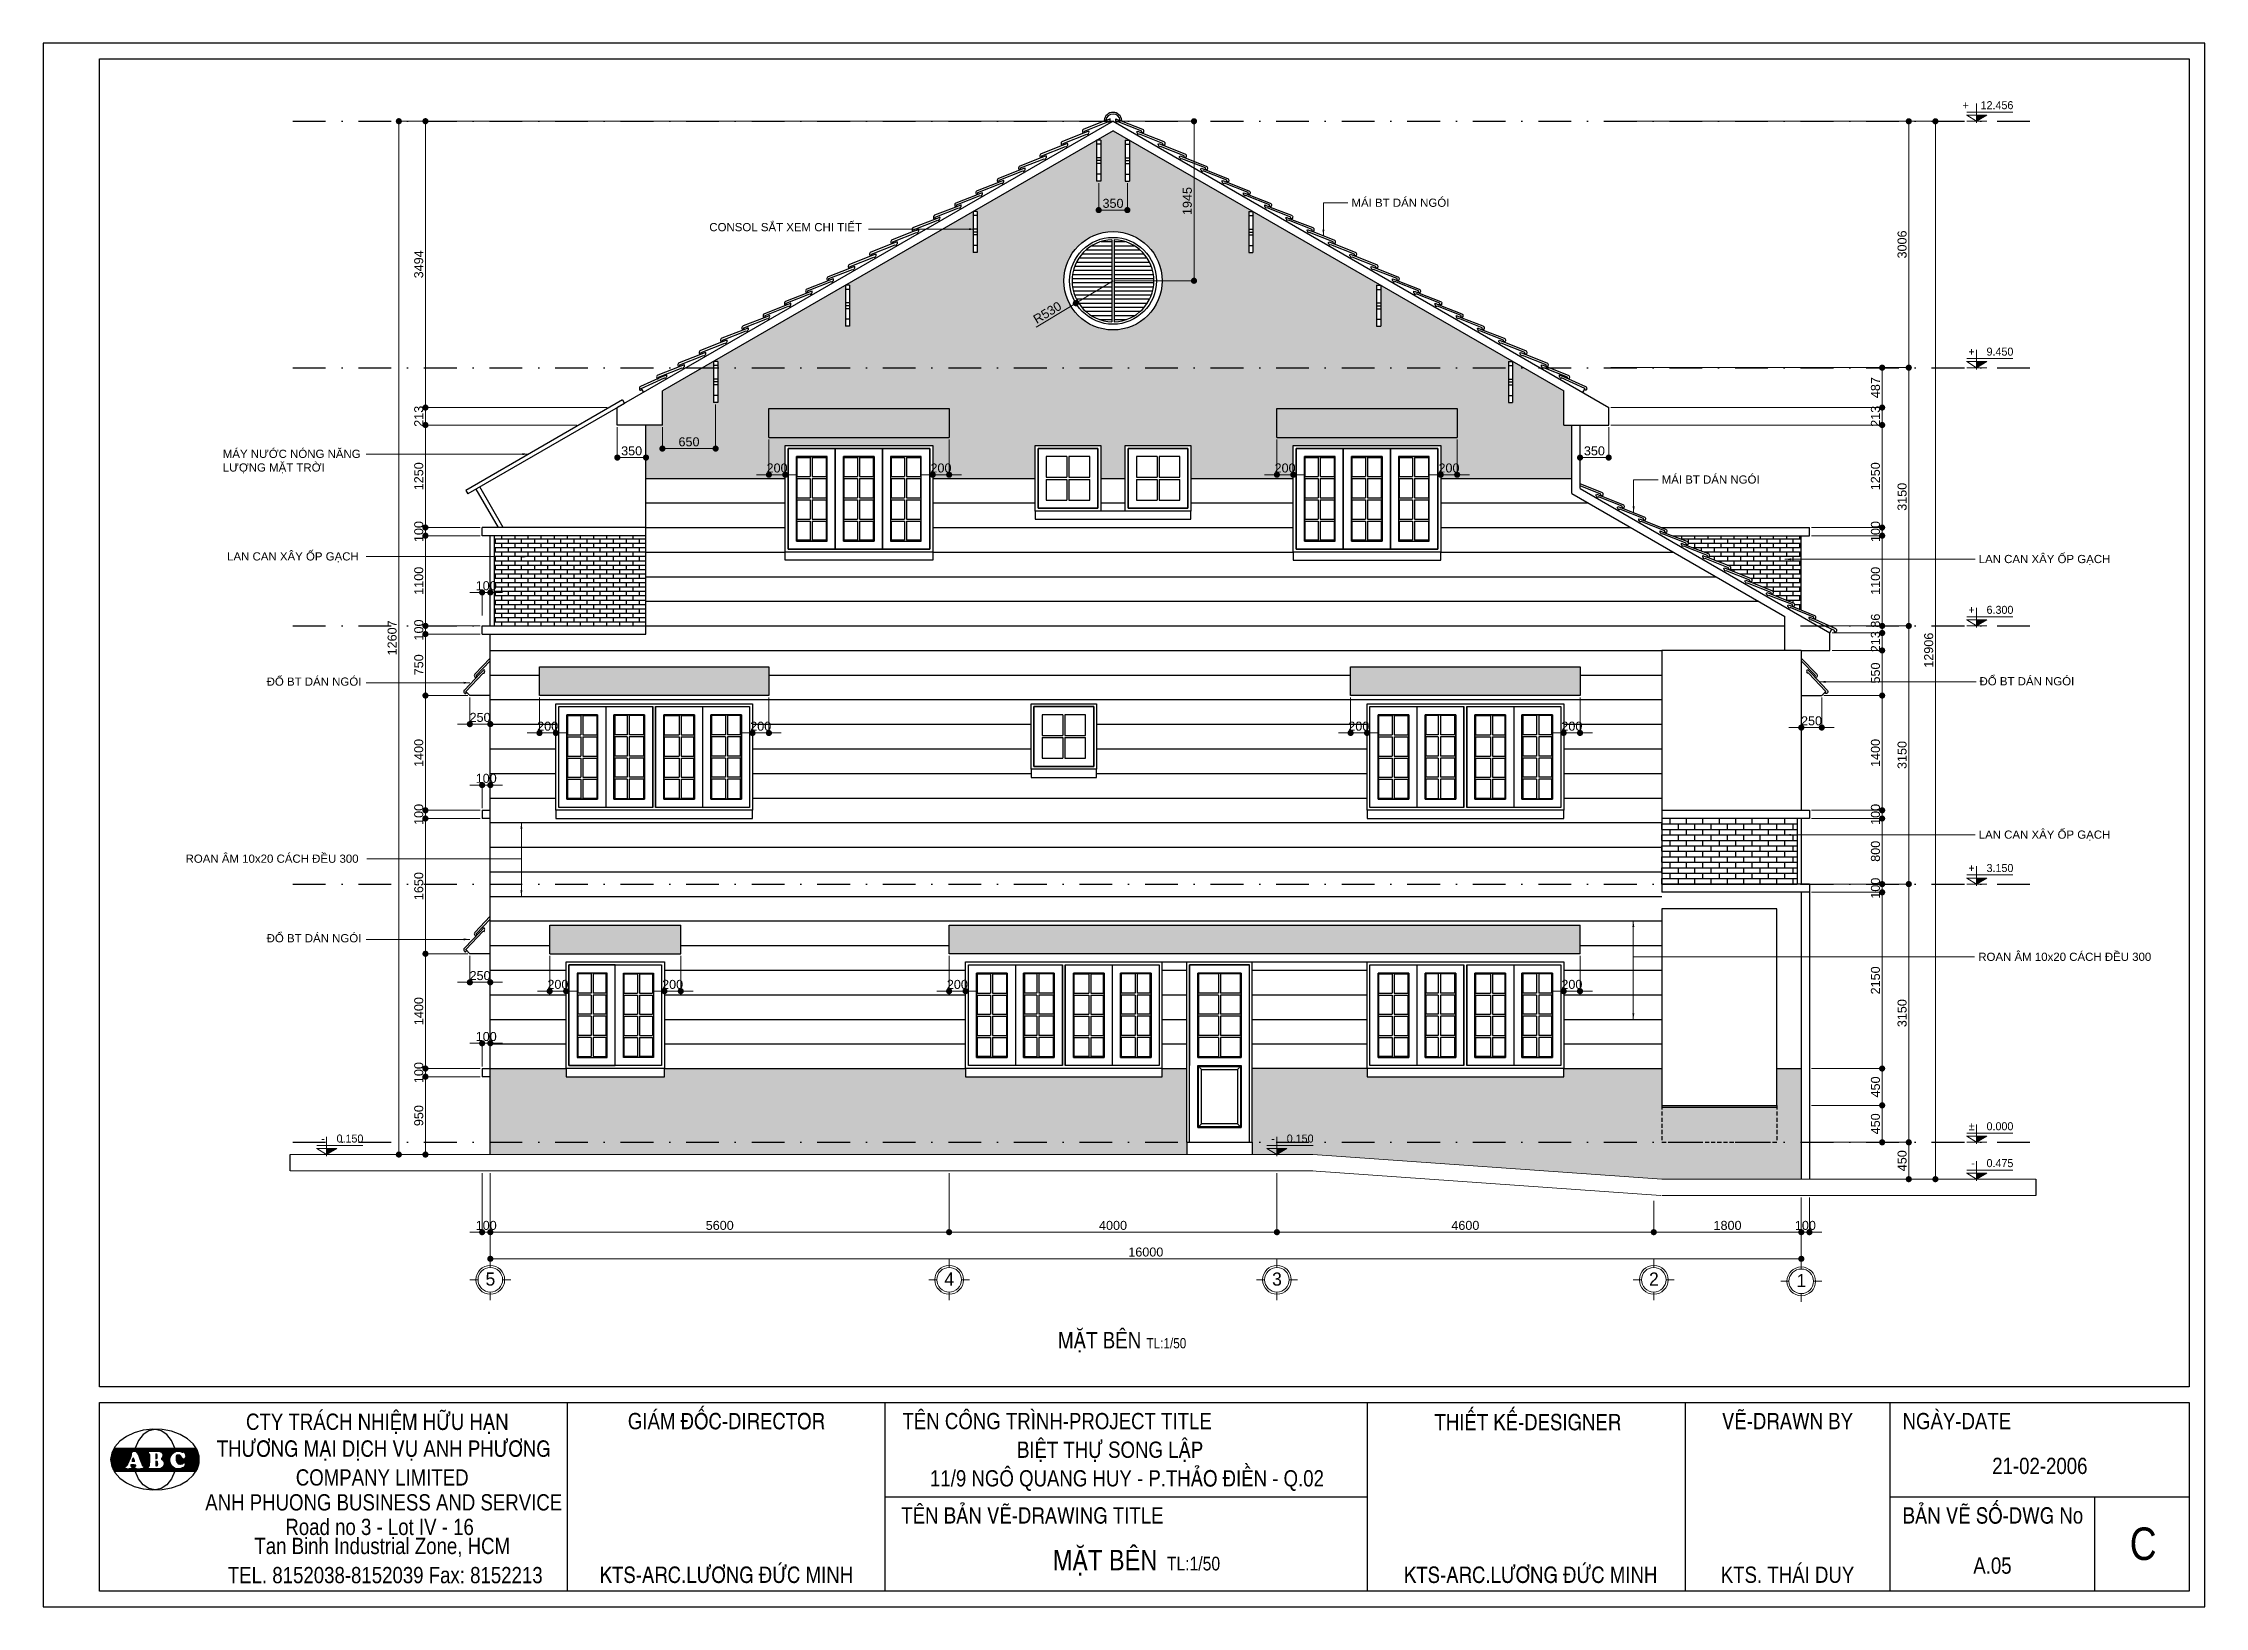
# Model space of a CAD drawing. Header units: millimetres. Extents: x -257631 to 60726, y -119421 to -4977.
# Drawn here: x -44798 to 7964, y -43125 to -4977 of the extents above; entities that cross this region are included whole.
import ezdxf
from ezdxf.enums import TextEntityAlignment as Align

# ---------------------------------------------------------------- set-up
doc = ezdxf.new("R2010")
doc.units = ezdxf.units.MM
doc.header["$LTSCALE"] = 400
doc.header["$MEASUREMENT"] = 0
doc.header["$PDMODE"] = 35
doc.linetypes.add('DASHDOTX2', pattern=[2, 1, -0.5, 0, -0.5])
doc.linetypes.add('HIDDEN', pattern=[0.375, 0.25, -0.125])
for name, color, linetype in [('DIM', 144, 'Continuous'), ('HACTH', 8, 'Continuous'), ('hatch', 9, 'Continuous'), ('KHUNG', 5, 'Continuous'), ('net 2', 7, 'Continuous'), ('net 3', 144, 'Continuous'), ('THAY', 7, 'Continuous'), ('VTH-TRUC', 1, 'Continuous')]:
    doc.layers.add(name, color=color, linetype=linetype)
doc.layers.add('NET3', color=7, linetype='Continuous', lineweight=20)
doc.layers.add('VTH-GHI CHU- KI HIEU', color=7, linetype='Continuous', lineweight=13)
doc.styles.add('100_dim', font='VAVOB.TTF', dxfattribs={"height": 220})
doc.styles.add('100_tieude', font='VAVOB.TTF', dxfattribs={"height": 500})
doc.styles.add('VNI-AVO', font='vhelven.ttf', dxfattribs={"height": 220})
doc.styles.add('VNI-HEL-CON', font='vhelvcn.ttf')
doc.dimstyles.new('style-50', dxfattribs={"dimscale": 0, "dimtxt": 2.3, "dimasz": 150, "dimexe": 50, "dimexo": 50, "dimgap": 50, "dimtad": 1, "dimdec": 0, "dimlfac": 0.5, "dimzin": 9, "dimtxsty": 'VNI-AVO', "dimblk": 'DOT', "dimcen": 0, "dimdle": 150, "dimclrd": 146, "dimclre": 146, "dimclrt": 7, "dimadec": 0, "dimazin": 0, "dimtfac": 1, "dimtdec": 0, "dimtix": 1, "dimtmove": 2, "dimatfit": 3, "dimfxl": 0, "dimlwd": 13, "dimlwe": 13, "dimarcsym": 0})
pattern_1 = [(0, (0, 0), (0, 106.68), []), (90, (0, 0), (-160, 106.68), [106.68, -106.68])]

# ---------------------------------------------------------------- blocks, each defined once
blk = doc.blocks.new('_Dot')
at = {"color": 0, "linetype": 'ByBlock', "lineweight": -2}
blk.add_line((-0.5, 0), (-1, 0), dxfattribs=at)
at = {"color": 0, "linetype": 'ByBlock', "lineweight": 100, "const_width": 0.5}
blk.add_lwpolyline([(-0.25, 0, 1), (0.25, 0, 1)], format="xyb", close=True, dxfattribs=at)
blk = doc.blocks.new('*D561')
at = {"layer": 'Defpoints', "color": 0}
for p in [(194497, 120313), (194297, 119697), (194497, 119697)]:
    blk.add_point(p, dxfattribs=at)
at = {"layer": 'net 2', "color": 146, "lineweight": 13}
for p, q in [((194147, 120313), (193997, 120313)), ((194297, 119747), (194297, 120363)), ((194297, 120313), (194497, 120313)), ((194497, 119747), (194497, 120363)), ((194647, 120313), (194797, 120313))]:
    blk.add_line(p, q, dxfattribs=at)
at = {"layer": 'net 2', "color": 146, "lineweight": 13, "xscale": 150, "yscale": 150, "zscale": 150}
blk.add_blockref('_Dot', (194297, 120313), dxfattribs=at)
at = {"layer": 'net 2', "color": 146, "lineweight": 13, "xscale": 150, "yscale": 150, "zscale": 150, "rotation": 180}
blk.add_blockref('_Dot', (194497, 120313), dxfattribs=at)
at = {"layer": 'net 2', "color": 7, "insert": (194397, 120476), "char_height": 220, "attachment_point": 5, "style": 'VNI-AVO'}
blk.add_mtext('100', dxfattribs=at)
blk = doc.blocks.new('*D560')
at = {"layer": 'Defpoints', "color": 0}
for p in [(194497, 109313), (194297, 108697), (194497, 108697)]:
    blk.add_point(p, dxfattribs=at)
at = {"layer": 'net 2', "color": 146, "lineweight": 13}
for p, q in [((194147, 109313), (193997, 109313)), ((194297, 108747), (194297, 109363)), ((194297, 109313), (194497, 109313)), ((194497, 108747), (194497, 109363)), ((194647, 109313), (194797, 109313))]:
    blk.add_line(p, q, dxfattribs=at)
at = {"layer": 'net 2', "color": 146, "lineweight": 13, "xscale": 150, "yscale": 150, "zscale": 150}
blk.add_blockref('_Dot', (194297, 109313), dxfattribs=at)
at = {"layer": 'net 2', "color": 146, "lineweight": 13, "xscale": 150, "yscale": 150, "zscale": 150, "rotation": 180}
blk.add_blockref('_Dot', (194497, 109313), dxfattribs=at)
at = {"layer": 'net 2', "color": 7, "insert": (194397, 109476), "char_height": 220, "attachment_point": 5, "style": 'VNI-AVO'}
blk.add_mtext('100', dxfattribs=at)
blk = doc.blocks.new('*D559')
at = {"layer": 'Defpoints', "color": 0}
for p in [(194497, 115613), (194297, 114997), (194497, 114997)]:
    blk.add_point(p, dxfattribs=at)
at = {"layer": 'net 2', "color": 146, "lineweight": 13}
for p, q in [((194147, 115613), (193997, 115613)), ((194297, 115047), (194297, 115663)), ((194297, 115613), (194497, 115613)), ((194497, 115047), (194497, 115663)), ((194647, 115613), (194797, 115613))]:
    blk.add_line(p, q, dxfattribs=at)
at = {"layer": 'net 2', "color": 146, "lineweight": 13, "xscale": 150, "yscale": 150, "zscale": 150}
blk.add_blockref('_Dot', (194297, 115613), dxfattribs=at)
at = {"layer": 'net 2', "color": 146, "lineweight": 13, "xscale": 150, "yscale": 150, "zscale": 150, "rotation": 180}
blk.add_blockref('_Dot', (194497, 115613), dxfattribs=at)
at = {"layer": 'net 2', "color": 7, "insert": (194397, 115776), "char_height": 220, "attachment_point": 5, "style": 'VNI-AVO'}
blk.add_mtext('100', dxfattribs=at)
blk = doc.blocks.new('*D558')
at = {"layer": 'Defpoints', "color": 0}
for p in [(192914, 119497), (194247, 119497), (194297, 119297)]:
    blk.add_point(p, dxfattribs=at)
at = {"layer": 'net 2', "color": 146, "lineweight": 13}
for p, q in [((192914, 119647), (192914, 119797)), ((194197, 119497), (192864, 119497)), ((194247, 119297), (192864, 119297)), ((192914, 119297), (192914, 119497)), ((192914, 119147), (192914, 118997))]:
    blk.add_line(p, q, dxfattribs=at)
at = {"layer": 'net 2', "color": 146, "lineweight": 13, "xscale": 150, "yscale": 150, "zscale": 150}
for p, rotation in [((192914, 119497), 270), ((192914, 119297), 90)]:
    blk.add_blockref('_Dot', p, dxfattribs=dict(at, rotation=rotation))
at = {"layer": 'net 2', "color": 7, "insert": (192751, 119397), "char_height": 220, "attachment_point": 5, "rotation": 90, "style": 'VNI-AVO'}
blk.add_mtext('100', dxfattribs=at)
blk = doc.blocks.new('*D550')
at = {"layer": 'Defpoints', "color": 0}
for p in [(205697, 124097), (205297, 123897), (205297, 123184)]:
    blk.add_point(p, dxfattribs=at)
at = {"layer": 'net 2', "color": 146, "lineweight": 13}
for p, q in [((205697, 124047), (205697, 123134)), ((205297, 123847), (205297, 123134)), ((205147, 123184), (204997, 123184)), ((205697, 123184), (205297, 123184)), ((205847, 123184), (205997, 123184))]:
    blk.add_line(p, q, dxfattribs=at)
at = {"layer": 'net 2', "color": 146, "lineweight": 13, "xscale": 150, "yscale": 150, "zscale": 150}
blk.add_blockref('_Dot', (205297, 123184), dxfattribs=at)
at = {"layer": 'net 2', "color": 146, "lineweight": 13, "xscale": 150, "yscale": 150, "zscale": 150, "rotation": 180}
blk.add_blockref('_Dot', (205697, 123184), dxfattribs=at)
at = {"layer": 'net 2', "color": 7, "insert": (205497, 123348), "char_height": 220, "attachment_point": 5, "style": 'VNI-AVO'}
blk.add_mtext('200', dxfattribs=at)
blk = doc.blocks.new('*D551')
at = {"layer": 'Defpoints', "color": 0}
for p in [(201297, 124097), (201697, 123897), (201697, 123184)]:
    blk.add_point(p, dxfattribs=at)
at = {"layer": 'net 2', "color": 146, "lineweight": 13}
for p, q in [((201297, 124047), (201297, 123134)), ((201697, 123847), (201697, 123134)), ((201147, 123184), (200997, 123184)), ((201297, 123184), (201697, 123184)), ((201847, 123184), (201997, 123184))]:
    blk.add_line(p, q, dxfattribs=at)
at = {"layer": 'net 2', "color": 146, "lineweight": 13, "xscale": 150, "yscale": 150, "zscale": 150}
for p, rotation in [((201297, 123184), 8.313350008393174e-12), ((201697, 123184), 180.0000000000084)]:
    blk.add_blockref('_Dot', p, dxfattribs=dict(at, rotation=rotation))
at = {"layer": 'net 2', "color": 7, "insert": (201497, 123348), "char_height": 220, "attachment_point": 5, "style": 'VNI-AVO'}
blk.add_mtext('200', dxfattribs=at)
blk = doc.blocks.new('*D549')
at = {"layer": 'Defpoints', "color": 0}
for p in [(213697, 124097), (214097, 123897), (214097, 123184)]:
    blk.add_point(p, dxfattribs=at)
at = {"layer": 'net 2', "color": 146, "lineweight": 13}
for p, q in [((213697, 124047), (213697, 123134)), ((214097, 123847), (214097, 123134)), ((213547, 123184), (213397, 123184)), ((213697, 123184), (214097, 123184)), ((214247, 123184), (214397, 123184))]:
    blk.add_line(p, q, dxfattribs=at)
at = {"layer": 'net 2', "color": 146, "lineweight": 13, "xscale": 150, "yscale": 150, "zscale": 150}
for p, rotation in [((213697, 123184), 8.313350008393174e-12), ((214097, 123184), 180.0000000000084)]:
    blk.add_blockref('_Dot', p, dxfattribs=dict(at, rotation=rotation))
at = {"layer": 'net 2', "color": 7, "insert": (213897, 123348), "char_height": 220, "attachment_point": 5, "style": 'VNI-AVO'}
blk.add_mtext('200', dxfattribs=at)
blk = doc.blocks.new('*D548')
at = {"layer": 'Defpoints', "color": 0}
for p in [(218097, 124097), (217697, 123897), (217697, 123184)]:
    blk.add_point(p, dxfattribs=at)
at = {"layer": 'net 2', "color": 146, "lineweight": 13}
for p, q in [((218097, 124047), (218097, 123134)), ((217697, 123847), (217697, 123134)), ((217547, 123184), (217397, 123184)), ((218097, 123184), (217697, 123184)), ((218247, 123184), (218397, 123184))]:
    blk.add_line(p, q, dxfattribs=at)
at = {"layer": 'net 2', "color": 146, "lineweight": 13, "xscale": 150, "yscale": 150, "zscale": 150}
blk.add_blockref('_Dot', (217697, 123184), dxfattribs=at)
at = {"layer": 'net 2', "color": 146, "lineweight": 13, "xscale": 150, "yscale": 150, "zscale": 150, "rotation": 180}
blk.add_blockref('_Dot', (218097, 123184), dxfattribs=at)
at = {"layer": 'net 2', "color": 7, "insert": (217897, 123348), "char_height": 220, "attachment_point": 5, "style": 'VNI-AVO'}
blk.add_mtext('200', dxfattribs=at)
blk = doc.blocks.new('*D547')
at = {"layer": 'Defpoints', "color": 0}
for p in [(215497, 117797), (215897, 117597), (215897, 116884)]:
    blk.add_point(p, dxfattribs=at)
at = {"layer": 'net 2', "color": 146, "lineweight": 13}
for p, q in [((215497, 117747), (215497, 116834)), ((215897, 117547), (215897, 116834)), ((215347, 116884), (215197, 116884)), ((215497, 116884), (215897, 116884)), ((216047, 116884), (216197, 116884))]:
    blk.add_line(p, q, dxfattribs=at)
at = {"layer": 'net 2', "color": 146, "lineweight": 13, "xscale": 150, "yscale": 150, "zscale": 150}
blk.add_blockref('_Dot', (215497, 116884), dxfattribs=at)
at = {"layer": 'net 2', "color": 146, "lineweight": 13, "xscale": 150, "yscale": 150, "zscale": 150, "rotation": 180}
blk.add_blockref('_Dot', (215897, 116884), dxfattribs=at)
at = {"layer": 'net 2', "color": 7, "insert": (215697, 117048), "char_height": 220, "attachment_point": 5, "style": 'VNI-AVO'}
blk.add_mtext('200', dxfattribs=at)
blk = doc.blocks.new('*D546')
at = {"layer": 'Defpoints', "color": 0}
for p in [(221097, 117797), (220697, 117597), (220697, 116884)]:
    blk.add_point(p, dxfattribs=at)
at = {"layer": 'net 2', "color": 146, "lineweight": 13}
for p, q in [((221097, 117747), (221097, 116834)), ((220697, 117547), (220697, 116834)), ((220547, 116884), (220397, 116884)), ((221097, 116884), (220697, 116884)), ((221247, 116884), (221397, 116884))]:
    blk.add_line(p, q, dxfattribs=at)
at = {"layer": 'net 2', "color": 146, "lineweight": 13, "xscale": 150, "yscale": 150, "zscale": 150}
blk.add_blockref('_Dot', (220697, 116884), dxfattribs=at)
at = {"layer": 'net 2', "color": 146, "lineweight": 13, "xscale": 150, "yscale": 150, "zscale": 150, "rotation": 180}
blk.add_blockref('_Dot', (221097, 116884), dxfattribs=at)
at = {"layer": 'net 2', "color": 7, "insert": (220897, 117048), "char_height": 220, "attachment_point": 5, "style": 'VNI-AVO'}
blk.add_mtext('200', dxfattribs=at)
blk = doc.blocks.new('*D545')
at = {"layer": 'Defpoints', "color": 0}
for p in [(221097, 111497), (220697, 111297), (220697, 110584)]:
    blk.add_point(p, dxfattribs=at)
at = {"layer": 'net 2', "color": 146, "lineweight": 13}
for p, q in [((221097, 111447), (221097, 110534)), ((220697, 111247), (220697, 110534)), ((220547, 110584), (220397, 110584)), ((221097, 110584), (220697, 110584)), ((221247, 110584), (221397, 110584))]:
    blk.add_line(p, q, dxfattribs=at)
at = {"layer": 'net 2', "color": 146, "lineweight": 13, "xscale": 150, "yscale": 150, "zscale": 150}
blk.add_blockref('_Dot', (220697, 110584), dxfattribs=at)
at = {"layer": 'net 2', "color": 146, "lineweight": 13, "xscale": 150, "yscale": 150, "zscale": 150, "rotation": 180}
blk.add_blockref('_Dot', (221097, 110584), dxfattribs=at)
at = {"layer": 'net 2', "color": 7, "insert": (220897, 110748), "char_height": 220, "attachment_point": 5, "style": 'VNI-AVO'}
blk.add_mtext('200', dxfattribs=at)
blk = doc.blocks.new('*D544')
at = {"layer": 'Defpoints', "color": 0}
for p in [(205697, 111497), (206097, 111297), (206097, 110584)]:
    blk.add_point(p, dxfattribs=at)
at = {"layer": 'net 2', "color": 146, "lineweight": 13}
for p, q in [((205697, 111447), (205697, 110534)), ((206097, 111247), (206097, 110534)), ((205547, 110584), (205397, 110584)), ((205697, 110584), (206097, 110584)), ((206247, 110584), (206397, 110584))]:
    blk.add_line(p, q, dxfattribs=at)
at = {"layer": 'net 2', "color": 146, "lineweight": 13, "xscale": 150, "yscale": 150, "zscale": 150}
blk.add_blockref('_Dot', (205697, 110584), dxfattribs=at)
at = {"layer": 'net 2', "color": 146, "lineweight": 13, "xscale": 150, "yscale": 150, "zscale": 150, "rotation": 180}
blk.add_blockref('_Dot', (206097, 110584), dxfattribs=at)
at = {"layer": 'net 2', "color": 7, "insert": (205897, 110748), "char_height": 220, "attachment_point": 5, "style": 'VNI-AVO'}
blk.add_mtext('200', dxfattribs=at)
blk = doc.blocks.new('*D543')
at = {"layer": 'Defpoints', "color": 0}
for p in [(195947, 111497), (196347, 111297), (196347, 110584)]:
    blk.add_point(p, dxfattribs=at)
at = {"layer": 'net 2', "color": 146, "lineweight": 13}
for p, q in [((195947, 111447), (195947, 110534)), ((196347, 111247), (196347, 110534)), ((195797, 110584), (195647, 110584)), ((195947, 110584), (196347, 110584)), ((196497, 110584), (196647, 110584))]:
    blk.add_line(p, q, dxfattribs=at)
at = {"layer": 'net 2', "color": 146, "lineweight": 13, "xscale": 150, "yscale": 150, "zscale": 150}
blk.add_blockref('_Dot', (195947, 110584), dxfattribs=at)
at = {"layer": 'net 2', "color": 146, "lineweight": 13, "xscale": 150, "yscale": 150, "zscale": 150, "rotation": 180}
blk.add_blockref('_Dot', (196347, 110584), dxfattribs=at)
at = {"layer": 'net 2', "color": 7, "insert": (196147, 110748), "char_height": 220, "attachment_point": 5, "style": 'VNI-AVO'}
blk.add_mtext('200', dxfattribs=at)
blk = doc.blocks.new('*D542')
at = {"layer": 'Defpoints', "color": 0}
for p in [(199147, 111497), (198747, 111297), (198747, 110584)]:
    blk.add_point(p, dxfattribs=at)
at = {"layer": 'net 2', "color": 146, "lineweight": 13}
for p, q in [((199147, 111447), (199147, 110534)), ((198747, 111247), (198747, 110534)), ((198597, 110584), (198447, 110584)), ((199147, 110584), (198747, 110584)), ((199297, 110584), (199447, 110584))]:
    blk.add_line(p, q, dxfattribs=at)
at = {"layer": 'net 2', "color": 146, "lineweight": 13, "xscale": 150, "yscale": 150, "zscale": 150}
blk.add_blockref('_Dot', (198747, 110584), dxfattribs=at)
at = {"layer": 'net 2', "color": 146, "lineweight": 13, "xscale": 150, "yscale": 150, "zscale": 150, "rotation": 180}
blk.add_blockref('_Dot', (199147, 110584), dxfattribs=at)
at = {"layer": 'net 2', "color": 7, "insert": (198947, 110748), "char_height": 220, "attachment_point": 5, "style": 'VNI-AVO'}
blk.add_mtext('200', dxfattribs=at)
blk = doc.blocks.new('*D541')
at = {"layer": 'Defpoints', "color": 0}
for p in [(195697, 117797), (196097, 117597), (196097, 116884)]:
    blk.add_point(p, dxfattribs=at)
at = {"layer": 'net 2', "color": 146, "lineweight": 13}
for p, q in [((195697, 117747), (195697, 116834)), ((196097, 117547), (196097, 116834)), ((195547, 116884), (195397, 116884)), ((195697, 116884), (196097, 116884)), ((196247, 116884), (196397, 116884))]:
    blk.add_line(p, q, dxfattribs=at)
at = {"layer": 'net 2', "color": 146, "lineweight": 13, "xscale": 150, "yscale": 150, "zscale": 150}
blk.add_blockref('_Dot', (195697, 116884), dxfattribs=at)
at = {"layer": 'net 2', "color": 146, "lineweight": 13, "xscale": 150, "yscale": 150, "zscale": 150, "rotation": 180}
blk.add_blockref('_Dot', (196097, 116884), dxfattribs=at)
at = {"layer": 'net 2', "color": 7, "insert": (195897, 117048), "char_height": 220, "attachment_point": 5, "style": 'VNI-AVO'}
blk.add_mtext('200', dxfattribs=at)
blk = doc.blocks.new('*D540')
at = {"layer": 'Defpoints', "color": 0}
for p in [(201297, 117797), (200897, 117597), (200897, 116884)]:
    blk.add_point(p, dxfattribs=at)
at = {"layer": 'net 2', "color": 146, "lineweight": 13}
for p, q in [((201297, 117747), (201297, 116834)), ((200897, 117547), (200897, 116834)), ((200747, 116884), (200597, 116884)), ((201297, 116884), (200897, 116884)), ((201447, 116884), (201597, 116884))]:
    blk.add_line(p, q, dxfattribs=at)
at = {"layer": 'net 2', "color": 146, "lineweight": 13, "xscale": 150, "yscale": 150, "zscale": 150}
blk.add_blockref('_Dot', (200897, 116884), dxfattribs=at)
at = {"layer": 'net 2', "color": 146, "lineweight": 13, "xscale": 150, "yscale": 150, "zscale": 150, "rotation": 180}
blk.add_blockref('_Dot', (201297, 116884), dxfattribs=at)
at = {"layer": 'net 2', "color": 7, "insert": (201097, 117048), "char_height": 220, "attachment_point": 5, "style": 'VNI-AVO'}
blk.add_mtext('200', dxfattribs=at)
blk = doc.blocks.new('*D539')
at = {"layer": 'Defpoints', "color": 0}
for p in [(197597, 124397), (198297, 124397), (197597, 123603)]:
    blk.add_point(p, dxfattribs=at)
at = {"layer": 'net 2', "color": 146, "lineweight": 13}
for p, q in [((197597, 124347), (197597, 123553)), ((198297, 124347), (198297, 123553)), ((198147, 123603), (197747, 123603))]:
    blk.add_line(p, q, dxfattribs=at)
at = {"layer": 'net 2', "color": 146, "lineweight": 13, "xscale": 150, "yscale": 150, "zscale": 150}
for p, rotation in [((197597, 123603), 180.0000000003177), ((198297, 123603), 3.176658935899468e-10)]:
    blk.add_blockref('_Dot', p, dxfattribs=dict(at, rotation=rotation))
at = {"layer": 'net 2', "color": 7, "insert": (197947, 123766), "char_height": 220, "attachment_point": 5, "style": 'VNI-AVO'}
blk.add_mtext('350', dxfattribs=at)
blk = doc.blocks.new('*D538')
at = {"layer": 'Defpoints', "color": 0}
for p in [(221097, 124397), (221797, 124397), (221797, 123603)]:
    blk.add_point(p, dxfattribs=at)
at = {"layer": 'net 2', "color": 146, "lineweight": 13}
for p, q in [((221097, 124347), (221097, 123553)), ((221797, 124347), (221797, 123553)), ((221247, 123603), (221647, 123603))]:
    blk.add_line(p, q, dxfattribs=at)
at = {"layer": 'net 2', "color": 146, "lineweight": 13, "xscale": 150, "yscale": 150, "zscale": 150, "rotation": 180}
blk.add_blockref('_Dot', (221097, 123603), dxfattribs=at)
at = {"layer": 'net 2', "color": 146, "lineweight": 13, "xscale": 150, "yscale": 150, "zscale": 150}
blk.add_blockref('_Dot', (221797, 123603), dxfattribs=at)
at = {"layer": 'net 2', "color": 7, "insert": (221447, 123766), "char_height": 220, "attachment_point": 5, "style": 'VNI-AVO'}
blk.add_mtext('350', dxfattribs=at)
blk = doc.blocks.new('*D537')
at = {"layer": 'Defpoints', "color": 0}
for p in [(226497, 117797), (226997, 117797), (226997, 117016)]:
    blk.add_point(p, dxfattribs=at)
at = {"layer": 'net 2', "color": 146, "lineweight": 13}
for p, q in [((226497, 117747), (226497, 116966)), ((226997, 117747), (226997, 116966)), ((226347, 117016), (226197, 117016)), ((226497, 117016), (226997, 117016)), ((227147, 117016), (227297, 117016))]:
    blk.add_line(p, q, dxfattribs=at)
at = {"layer": 'net 2', "color": 146, "lineweight": 13, "xscale": 150, "yscale": 150, "zscale": 150}
blk.add_blockref('_Dot', (226497, 117016), dxfattribs=at)
at = {"layer": 'net 2', "color": 146, "lineweight": 13, "xscale": 150, "yscale": 150, "zscale": 150, "rotation": 180}
blk.add_blockref('_Dot', (226997, 117016), dxfattribs=at)
at = {"layer": 'net 2', "color": 7, "insert": (226747, 117179), "char_height": 220, "attachment_point": 5, "style": 'VNI-AVO'}
blk.add_mtext('250', dxfattribs=at)
blk = doc.blocks.new('*D536')
at = {"layer": 'Defpoints', "color": 0}
for p in [(193997, 111497), (194497, 111497), (194497, 110800)]:
    blk.add_point(p, dxfattribs=at)
at = {"layer": 'net 2', "color": 146, "lineweight": 13}
for p, q in [((193997, 111447), (193997, 110750)), ((194497, 111447), (194497, 110750)), ((193847, 110800), (193697, 110800)), ((193997, 110800), (194497, 110800)), ((194647, 110800), (194797, 110800))]:
    blk.add_line(p, q, dxfattribs=at)
at = {"layer": 'net 2', "color": 146, "lineweight": 13, "xscale": 150, "yscale": 150, "zscale": 150}
blk.add_blockref('_Dot', (193997, 110800), dxfattribs=at)
at = {"layer": 'net 2', "color": 146, "lineweight": 13, "xscale": 150, "yscale": 150, "zscale": 150, "rotation": 180}
blk.add_blockref('_Dot', (194497, 110800), dxfattribs=at)
at = {"layer": 'net 2', "color": 7, "insert": (194247, 110963), "char_height": 220, "attachment_point": 5, "style": 'VNI-AVO'}
blk.add_mtext('250', dxfattribs=at)
blk = doc.blocks.new('*D535')
at = {"layer": 'Defpoints', "color": 0}
for p in [(193997, 117797), (194497, 117797), (194497, 117100)]:
    blk.add_point(p, dxfattribs=at)
at = {"layer": 'net 2', "color": 146, "lineweight": 13}
for p, q in [((193997, 117747), (193997, 117050)), ((194497, 117747), (194497, 117050)), ((193847, 117100), (193697, 117100)), ((193997, 117100), (194497, 117100)), ((194647, 117100), (194797, 117100))]:
    blk.add_line(p, q, dxfattribs=at)
at = {"layer": 'net 2', "color": 146, "lineweight": 13, "xscale": 150, "yscale": 150, "zscale": 150}
blk.add_blockref('_Dot', (193997, 117100), dxfattribs=at)
at = {"layer": 'net 2', "color": 146, "lineweight": 13, "xscale": 150, "yscale": 150, "zscale": 150, "rotation": 180}
blk.add_blockref('_Dot', (194497, 117100), dxfattribs=at)
at = {"layer": 'net 2', "color": 7, "insert": (194247, 117263), "char_height": 220, "attachment_point": 5, "style": 'VNI-AVO'}
blk.add_mtext('250', dxfattribs=at)
blk = doc.blocks.new('*D534')
at = {"layer": 'Defpoints', "color": 0}
for p in [(194297, 106197), (194497, 106197), (194297, 104704)]:
    blk.add_point(p, dxfattribs=at)
at = {"layer": 'net 2', "color": 146, "lineweight": 13}
for p, q in [((194297, 106147), (194297, 104654)), ((194497, 106147), (194497, 104654)), ((194147, 104704), (193997, 104704)), ((194497, 104704), (194297, 104704)), ((194647, 104704), (194797, 104704))]:
    blk.add_line(p, q, dxfattribs=at)
at = {"layer": 'net 2', "color": 146, "lineweight": 13, "xscale": 150, "yscale": 150, "zscale": 150}
blk.add_blockref('_Dot', (194297, 104704), dxfattribs=at)
at = {"layer": 'net 2', "color": 146, "lineweight": 13, "xscale": 150, "yscale": 150, "zscale": 150, "rotation": 180}
blk.add_blockref('_Dot', (194497, 104704), dxfattribs=at)
at = {"layer": 'net 2', "color": 7, "insert": (194397, 104868), "char_height": 220, "attachment_point": 5, "style": 'VNI-AVO'}
blk.add_mtext('100', dxfattribs=at)
blk = doc.blocks.new('*D528')
at = {"layer": 'Defpoints', "color": 0}
for p in [(194497, 106197), (205697, 106197), (205697, 104704)]:
    blk.add_point(p, dxfattribs=at)
at = {"layer": 'HACTH', "color": 146, "lineweight": 13}
for p, q in [((194497, 106147), (194497, 104654)), ((205697, 106147), (205697, 104654)), ((194647, 104704), (205547, 104704))]:
    blk.add_line(p, q, dxfattribs=at)
at = {"layer": 'HACTH', "color": 146, "lineweight": 13, "xscale": 150, "yscale": 150, "zscale": 150, "rotation": 180}
blk.add_blockref('_Dot', (194497, 104704), dxfattribs=at)
at = {"layer": 'HACTH', "color": 146, "lineweight": 13, "xscale": 150, "yscale": 150, "zscale": 150}
blk.add_blockref('_Dot', (205697, 104704), dxfattribs=at)
at = {"layer": 'HACTH', "color": 7, "insert": (200097, 104868), "char_height": 220, "attachment_point": 5, "style": 'VNI-AVO'}
blk.add_mtext('5600', dxfattribs=at)
blk = doc.blocks.new('*D529')
at = {"layer": 'Defpoints', "color": 0}
for p in [(205697, 106197), (213697, 106197), (213697, 104704)]:
    blk.add_point(p, dxfattribs=at)
at = {"layer": 'HACTH', "color": 146, "lineweight": 13}
for p, q in [((205697, 106147), (205697, 104654)), ((213697, 106147), (213697, 104654)), ((205847, 104704), (213547, 104704))]:
    blk.add_line(p, q, dxfattribs=at)
at = {"layer": 'HACTH', "color": 146, "lineweight": 13, "xscale": 150, "yscale": 150, "zscale": 150, "rotation": 180}
blk.add_blockref('_Dot', (205697, 104704), dxfattribs=at)
at = {"layer": 'HACTH', "color": 146, "lineweight": 13, "xscale": 150, "yscale": 150, "zscale": 150}
blk.add_blockref('_Dot', (213697, 104704), dxfattribs=at)
at = {"layer": 'HACTH', "color": 7, "insert": (209697, 104868), "char_height": 220, "attachment_point": 5, "style": 'VNI-AVO'}
blk.add_mtext('4000', dxfattribs=at)
blk = doc.blocks.new('*D530')
at = {"layer": 'Defpoints', "color": 0}
for p in [(213697, 106197), (222897, 105521), (222897, 104704)]:
    blk.add_point(p, dxfattribs=at)
at = {"layer": 'HACTH', "color": 146, "lineweight": 13}
for p, q in [((213697, 106147), (213697, 104654)), ((222897, 105471), (222897, 104654)), ((213847, 104704), (222747, 104704))]:
    blk.add_line(p, q, dxfattribs=at)
at = {"layer": 'HACTH', "color": 146, "lineweight": 13, "xscale": 150, "yscale": 150, "zscale": 150, "rotation": 180}
blk.add_blockref('_Dot', (213697, 104704), dxfattribs=at)
at = {"layer": 'HACTH', "color": 146, "lineweight": 13, "xscale": 150, "yscale": 150, "zscale": 150}
blk.add_blockref('_Dot', (222897, 104704), dxfattribs=at)
at = {"layer": 'HACTH', "color": 7, "insert": (218297, 104868), "char_height": 220, "attachment_point": 5, "style": 'VNI-AVO'}
blk.add_mtext('4600', dxfattribs=at)
blk = doc.blocks.new('*D531')
at = {"layer": 'Defpoints', "color": 0}
for p in [(226497, 105597), (222897, 105521), (226497, 104704)]:
    blk.add_point(p, dxfattribs=at)
at = {"layer": 'HACTH', "color": 146, "lineweight": 13}
for p, q in [((226497, 105547), (226497, 104654)), ((222897, 105471), (222897, 104654)), ((223047, 104704), (226347, 104704))]:
    blk.add_line(p, q, dxfattribs=at)
at = {"layer": 'HACTH', "color": 146, "lineweight": 13, "xscale": 150, "yscale": 150, "zscale": 150, "rotation": 180}
blk.add_blockref('_Dot', (222897, 104704), dxfattribs=at)
at = {"layer": 'HACTH', "color": 146, "lineweight": 13, "xscale": 150, "yscale": 150, "zscale": 150}
blk.add_blockref('_Dot', (226497, 104704), dxfattribs=at)
at = {"layer": 'HACTH', "color": 7, "insert": (224697, 104868), "char_height": 220, "attachment_point": 5, "style": 'VNI-AVO'}
blk.add_mtext('1800', dxfattribs=at)
blk = doc.blocks.new('*D532')
at = {"layer": 'Defpoints', "color": 0}
for p in [(226497, 105597), (226697, 105597), (226697, 104704)]:
    blk.add_point(p, dxfattribs=at)
at = {"layer": 'HACTH', "color": 146, "lineweight": 13}
for p, q in [((226497, 105547), (226497, 104654)), ((226697, 105547), (226697, 104654)), ((226347, 104704), (226197, 104704)), ((226497, 104704), (226697, 104704)), ((226847, 104704), (226997, 104704))]:
    blk.add_line(p, q, dxfattribs=at)
at = {"layer": 'HACTH', "color": 146, "lineweight": 13, "xscale": 150, "yscale": 150, "zscale": 150}
blk.add_blockref('_Dot', (226497, 104704), dxfattribs=at)
at = {"layer": 'HACTH', "color": 146, "lineweight": 13, "xscale": 150, "yscale": 150, "zscale": 150, "rotation": 180}
blk.add_blockref('_Dot', (226697, 104704), dxfattribs=at)
at = {"layer": 'HACTH', "color": 7, "insert": (226597, 104868), "char_height": 220, "attachment_point": 5, "style": 'VNI-AVO'}
blk.add_mtext('100', dxfattribs=at)
blk = doc.blocks.new('*D533')
at = {"layer": 'Defpoints', "color": 0}
for p in [(194497, 106197), (226497, 105597), (226497, 104054)]:
    blk.add_point(p, dxfattribs=at)
at = {"layer": 'NET3', "color": 146, "lineweight": 13}
for p, q in [((194497, 106147), (194497, 104004)), ((226497, 105547), (226497, 104004)), ((194647, 104054), (226347, 104054))]:
    blk.add_line(p, q, dxfattribs=at)
at = {"layer": 'NET3', "color": 146, "lineweight": 13, "xscale": 150, "yscale": 150, "zscale": 150, "rotation": 180}
blk.add_blockref('_Dot', (194497, 104054), dxfattribs=at)
at = {"layer": 'NET3', "color": 146, "lineweight": 13, "xscale": 150, "yscale": 150, "zscale": 150}
blk.add_blockref('_Dot', (226497, 104054), dxfattribs=at)
at = {"layer": 'NET3', "color": 7, "insert": (210497, 104218), "char_height": 220, "attachment_point": 5, "style": 'VNI-AVO'}
blk.add_mtext('16000', dxfattribs=at)
blk = doc.blocks.new('TRUC')
at = {"layer": 'KHUNG', "lineweight": 20}
blk.add_circle((0, -500), 300, dxfattribs=at)
at = {"layer": 'VTH-TRUC', "color": 2, "lineweight": 20}
for p, q in [((0, -200), (0, 0)), ((-300, -500), (-500, -500)), ((300, -500), (500, -500)), ((0, -800), (0, -1000))]:
    blk.add_line(p, q, dxfattribs=at)
blk.add_circle((0, -500), 350, dxfattribs=at)
at = {"layer": 'VTH-TRUC', "color": 7, "style": '100_tieude'}
blk.add_attdef('A', text='', height=320, dxfattribs=at).set_placement((2, -482), align=Align.MIDDLE_CENTER)
blk = doc.blocks.new('VTH- COTE')
at = {"layer": 'VTH-GHI CHU- KI HIEU'}
blk.add_hatch(color=256, dxfattribs=at).paths.add_polyline_path([(0, 0), (40.7, 24.3), (0, 24.3)])
for p, q in [((-39.7, 24.3), (40.7, 24.3)), ((-39.3, 36.3), (145.4, 36.3)), ((-39.3, 24.3), (0, 0)), ((-39.3, 0), (40.7, 0)), ((0, 71.4), (0, -6.7)), ((40.7, 24.3), (0, 0))]:
    blk.add_line(p, q, dxfattribs=at)
at = {"layer": 'VTH-GHI CHU- KI HIEU', "style": '100_dim'}
blk.add_attdef('%%P0.000', text='', height=32, dxfattribs=at).set_placement((147, 64.1), align=Align.MIDDLE_RIGHT)
blk = doc.blocks.new('*D527')
at = {"layer": 'Defpoints', "color": 0}
for p in [(209697, 131809), (209697, 127917), (211674, 127917)]:
    blk.add_point(p, dxfattribs=at)
at = {"layer": 'net 2', "color": 146, "lineweight": 13}
for p, q in [((209747, 131809), (211724, 131809)), ((211674, 131659), (211674, 128067)), ((209747, 127917), (211724, 127917))]:
    blk.add_line(p, q, dxfattribs=at)
at = {"layer": 'net 2', "color": 146, "lineweight": 13, "xscale": 150, "yscale": 150, "zscale": 150}
for p, rotation in [((211674, 131809), 90), ((211674, 127917), 270)]:
    blk.add_blockref('_Dot', p, dxfattribs=dict(at, rotation=rotation))
at = {"layer": 'net 2', "color": 7, "insert": (211511, 129863), "char_height": 220, "attachment_point": 5, "rotation": 90, "style": 'VNI-AVO'}
blk.add_mtext('1945', dxfattribs=at)
blk = doc.blocks.new('*D526')
at = {"layer": 'Defpoints', "color": 0}
for p in [(209347, 130348), (210047, 130348), (210047, 129642)]:
    blk.add_point(p, dxfattribs=at)
at = {"layer": 'net 2', "color": 146, "lineweight": 13}
for p, q in [((209347, 130298), (209347, 129592)), ((210047, 130298), (210047, 129592)), ((209497, 129642), (209897, 129642))]:
    blk.add_line(p, q, dxfattribs=at)
at = {"layer": 'net 2', "color": 146, "lineweight": 13, "xscale": 150, "yscale": 150, "zscale": 150, "rotation": 180}
blk.add_blockref('_Dot', (209347, 129642), dxfattribs=at)
at = {"layer": 'net 2', "color": 146, "lineweight": 13, "xscale": 150, "yscale": 150, "zscale": 150}
blk.add_blockref('_Dot', (210047, 129642), dxfattribs=at)
at = {"layer": 'net 2', "color": 7, "insert": (209697, 129805), "char_height": 220, "attachment_point": 5, "style": 'VNI-AVO'}
blk.add_mtext('350', dxfattribs=at)
blk = doc.blocks.new('*D525')
at = {"layer": 'Defpoints', "color": 0}
for p in [(199997, 124949), (198697, 124397), (199997, 123822)]:
    blk.add_point(p, dxfattribs=at)
at = {"layer": 'net 2', "color": 146, "lineweight": 13}
for p, q in [((199997, 124899), (199997, 123772)), ((198697, 124347), (198697, 123772)), ((198847, 123822), (199847, 123822))]:
    blk.add_line(p, q, dxfattribs=at)
at = {"layer": 'net 2', "color": 146, "lineweight": 13, "xscale": 150, "yscale": 150, "zscale": 150, "rotation": 180}
blk.add_blockref('_Dot', (198697, 123822), dxfattribs=at)
at = {"layer": 'net 2', "color": 146, "lineweight": 13, "xscale": 150, "yscale": 150, "zscale": 150}
blk.add_blockref('_Dot', (199997, 123822), dxfattribs=at)
at = {"layer": 'net 2', "color": 7, "insert": (199347, 123986), "char_height": 220, "attachment_point": 5, "style": 'VNI-AVO'}
blk.add_mtext('650', dxfattribs=at)
blk = doc.blocks.new('*D524')
at = {"layer": 'Defpoints', "color": 0}
for p in [(221852, 131809), (229771, 131809), (226697, 105997)]:
    blk.add_point(p, dxfattribs=at)
at = {"layer": 'net 2', "color": 146, "lineweight": 13}
for p, q in [((221902, 131809), (229821, 131809)), ((229771, 106147), (229771, 131659)), ((226747, 105997), (229821, 105997))]:
    blk.add_line(p, q, dxfattribs=at)
at = {"layer": 'net 2', "color": 146, "lineweight": 13, "xscale": 150, "yscale": 150, "zscale": 150}
for p, rotation in [((229771, 131809), 90), ((229771, 105997), 270)]:
    blk.add_blockref('_Dot', p, dxfattribs=dict(at, rotation=rotation))
at = {"layer": 'net 2', "color": 7, "insert": (229608, 118903), "char_height": 220, "attachment_point": 5, "rotation": 90, "style": 'VNI-AVO'}
blk.add_mtext('12906', dxfattribs=at)
blk = doc.blocks.new('*D523')
at = {"layer": 'Defpoints', "color": 0}
for p in [(227197, 119496), (227197, 119324), (228471, 119496)]:
    blk.add_point(p, dxfattribs=at)
at = {"layer": 'net 2', "color": 146, "lineweight": 13}
for p, q in [((228471, 119646), (228471, 119796)), ((227247, 119496), (228521, 119496)), ((227247, 119324), (228521, 119324)), ((228471, 119324), (228471, 119496)), ((228471, 119174), (228471, 119024))]:
    blk.add_line(p, q, dxfattribs=at)
at = {"layer": 'net 2', "color": 146, "lineweight": 13, "xscale": 150, "yscale": 150, "zscale": 150}
for p, rotation in [((228471, 119496), 270), ((228471, 119324), 90)]:
    blk.add_blockref('_Dot', p, dxfattribs=dict(at, rotation=rotation))
at = {"layer": 'net 2', "color": 7, "insert": (228308, 119623), "char_height": 220, "attachment_point": 5, "rotation": 90, "style": 'VNI-AVO'}
blk.add_mtext('86', dxfattribs=at)
blk = doc.blocks.new('*D522')
at = {"layer": 'Defpoints', "color": 0}
for p in [(221802, 131809), (229121, 131809), (225902, 125797)]:
    blk.add_point(p, dxfattribs=at)
at = {"layer": 'net 2', "color": 146, "lineweight": 13}
for p, q in [((221852, 131809), (229171, 131809)), ((229121, 125947), (229121, 131659)), ((225952, 125797), (229171, 125797))]:
    blk.add_line(p, q, dxfattribs=at)
at = {"layer": 'net 2', "color": 146, "lineweight": 13, "xscale": 150, "yscale": 150, "zscale": 150}
for p, rotation in [((229121, 131809), 90), ((229121, 125797), 270)]:
    blk.add_blockref('_Dot', p, dxfattribs=dict(at, rotation=rotation))
at = {"layer": 'net 2', "color": 7, "insert": (228958, 128803), "char_height": 220, "attachment_point": 5, "rotation": 90, "style": 'VNI-AVO'}
blk.add_mtext('3006', dxfattribs=at)
blk = doc.blocks.new('*D521')
at = {"layer": 'Defpoints', "color": 0}
for p in [(225902, 125797), (229121, 125797), (227246, 119496)]:
    blk.add_point(p, dxfattribs=at)
at = {"layer": 'net 2', "color": 146, "lineweight": 13}
for p, q in [((225952, 125797), (229171, 125797)), ((229121, 119646), (229121, 125647)), ((227296, 119496), (229171, 119496))]:
    blk.add_line(p, q, dxfattribs=at)
at = {"layer": 'net 2', "color": 146, "lineweight": 13, "xscale": 150, "yscale": 150, "zscale": 150}
for p, rotation in [((229121, 125797), 90), ((229121, 119496), 270)]:
    blk.add_blockref('_Dot', p, dxfattribs=dict(at, rotation=rotation))
at = {"layer": 'net 2', "color": 7, "insert": (228958, 122646), "char_height": 220, "attachment_point": 5, "rotation": 90, "style": 'VNI-AVO'}
blk.add_mtext('3150', dxfattribs=at)
blk = doc.blocks.new('*D520')
at = {"layer": 'Defpoints', "color": 0}
for p in [(221797, 125797), (228471, 125797), (221797, 124824)]:
    blk.add_point(p, dxfattribs=at)
at = {"layer": 'net 2', "color": 146, "lineweight": 13}
for p, q in [((221847, 125797), (228521, 125797)), ((228471, 124974), (228471, 125647)), ((221847, 124824), (228521, 124824))]:
    blk.add_line(p, q, dxfattribs=at)
at = {"layer": 'net 2', "color": 146, "lineweight": 13, "xscale": 150, "yscale": 150, "zscale": 150}
for p, rotation in [((228471, 125797), 90), ((228471, 124824), 270)]:
    blk.add_blockref('_Dot', p, dxfattribs=dict(at, rotation=rotation))
at = {"layer": 'net 2', "color": 7, "insert": (228308, 125310), "char_height": 220, "attachment_point": 5, "rotation": 90, "style": 'VNI-AVO'}
blk.add_mtext('487', dxfattribs=at)
blk = doc.blocks.new('*D519')
at = {"layer": 'Defpoints', "color": 0}
for p in [(227246, 119496), (229121, 119496), (226747, 113197)]:
    blk.add_point(p, dxfattribs=at)
at = {"layer": 'net 2', "color": 146, "lineweight": 13}
for p, q in [((227296, 119496), (229171, 119496)), ((229121, 113347), (229121, 119346)), ((226797, 113197), (229171, 113197))]:
    blk.add_line(p, q, dxfattribs=at)
at = {"layer": 'net 2', "color": 146, "lineweight": 13, "xscale": 150, "yscale": 150, "zscale": 150}
for p, rotation in [((229121, 119496), 90), ((229121, 113197), 270)]:
    blk.add_blockref('_Dot', p, dxfattribs=dict(at, rotation=rotation))
at = {"layer": 'net 2', "color": 7, "insert": (228958, 116346), "char_height": 220, "attachment_point": 5, "rotation": 90, "style": 'VNI-AVO'}
blk.add_mtext('3150', dxfattribs=at)
blk = doc.blocks.new('*D518')
at = {"layer": 'Defpoints', "color": 0}
for p in [(226697, 106897), (226697, 105997), (229121, 105997)]:
    blk.add_point(p, dxfattribs=at)
at = {"layer": 'net 2', "color": 146, "lineweight": 13}
for p, q in [((226747, 106897), (229171, 106897)), ((229121, 106747), (229121, 106147)), ((226747, 105997), (229171, 105997))]:
    blk.add_line(p, q, dxfattribs=at)
at = {"layer": 'net 2', "color": 146, "lineweight": 13, "xscale": 150, "yscale": 150, "zscale": 150}
for p, rotation in [((229121, 106897), 90), ((229121, 105997), 270)]:
    blk.add_blockref('_Dot', p, dxfattribs=dict(at, rotation=rotation))
at = {"layer": 'net 2', "color": 7, "insert": (228958, 106447), "char_height": 220, "attachment_point": 5, "rotation": 90, "style": 'VNI-AVO'}
blk.add_mtext('450', dxfattribs=at)
blk = doc.blocks.new('*D517')
at = {"layer": 'Defpoints', "color": 0}
for p in [(226747, 113197), (229121, 113197), (226697, 106897)]:
    blk.add_point(p, dxfattribs=at)
at = {"layer": 'net 2', "color": 146, "lineweight": 13}
for p, q in [((226797, 113197), (229171, 113197)), ((229121, 107047), (229121, 113047)), ((226747, 106897), (229171, 106897))]:
    blk.add_line(p, q, dxfattribs=at)
at = {"layer": 'net 2', "color": 146, "lineweight": 13, "xscale": 150, "yscale": 150, "zscale": 150}
for p, rotation in [((229121, 113197), 90), ((229121, 106897), 270)]:
    blk.add_blockref('_Dot', p, dxfattribs=dict(at, rotation=rotation))
at = {"layer": 'net 2', "color": 7, "insert": (228958, 110047), "char_height": 220, "attachment_point": 5, "rotation": 90, "style": 'VNI-AVO'}
blk.add_mtext('3150', dxfattribs=at)
blk = doc.blocks.new('*D516')
at = {"layer": 'Defpoints', "color": 0}
for p in [(226697, 107797), (226697, 106897), (228471, 106897)]:
    blk.add_point(p, dxfattribs=at)
at = {"layer": 'net 2', "color": 146, "lineweight": 13}
for p, q in [((226747, 107797), (228521, 107797)), ((228471, 107647), (228471, 107047)), ((226747, 106897), (228521, 106897))]:
    blk.add_line(p, q, dxfattribs=at)
at = {"layer": 'net 2', "color": 146, "lineweight": 13, "xscale": 150, "yscale": 150, "zscale": 150}
for p, rotation in [((228471, 107797), 90), ((228471, 106897), 270)]:
    blk.add_blockref('_Dot', p, dxfattribs=dict(at, rotation=rotation))
at = {"layer": 'net 2', "color": 7, "insert": (228308, 107347), "char_height": 220, "attachment_point": 5, "rotation": 90, "style": 'VNI-AVO'}
blk.add_mtext('450', dxfattribs=at)
blk = doc.blocks.new('*D515')
at = {"layer": 'Defpoints', "color": 0}
for p in [(226697, 108697), (226697, 107797), (228471, 107797)]:
    blk.add_point(p, dxfattribs=at)
at = {"layer": 'net 2', "color": 146, "lineweight": 13}
for p, q in [((226747, 108697), (228521, 108697)), ((228471, 108547), (228471, 107947)), ((226747, 107797), (228521, 107797))]:
    blk.add_line(p, q, dxfattribs=at)
at = {"layer": 'net 2', "color": 146, "lineweight": 13, "xscale": 150, "yscale": 150, "zscale": 150}
for p, rotation in [((228471, 108697), 90), ((228471, 107797), 270)]:
    blk.add_blockref('_Dot', p, dxfattribs=dict(at, rotation=rotation))
at = {"layer": 'net 2', "color": 7, "insert": (228308, 108247), "char_height": 220, "attachment_point": 5, "rotation": 90, "style": 'VNI-AVO'}
blk.add_mtext('450', dxfattribs=at)
blk = doc.blocks.new('*D514')
at = {"layer": 'Defpoints', "color": 0}
for p in [(209697, 127917), (208789, 127370)]:
    blk.add_point(p, dxfattribs=at)
at = {"layer": 'net 2', "color": 146, "lineweight": 13}
for p, q in [((209697, 127917), (208789, 127370)), ((207824, 126789), (208660, 127292))]:
    blk.add_line(p, q, dxfattribs=at)
at = {"layer": 'net 2', "color": 146, "lineweight": 13, "xscale": 150, "yscale": 150, "zscale": 150, "rotation": 31.05590870251204}
blk.add_blockref('_Dot', (208789, 127370), dxfattribs=at)
at = {"layer": 'net 2', "color": 7, "insert": (208094, 127141), "char_height": 220, "attachment_point": 5, "rotation": 31.0559, "style": 'VNI-AVO'}
blk.add_mtext('R530', dxfattribs=at)
blk = doc.blocks.new('*D513')
at = {"layer": 'Defpoints', "color": 0}
for p in [(221797, 124824), (228471, 124824), (221797, 124397)]:
    blk.add_point(p, dxfattribs=at)
at = {"layer": 'net 2', "color": 146, "lineweight": 13}
for p, q in [((228471, 124974), (228471, 125124)), ((221847, 124824), (228521, 124824)), ((228471, 124397), (228471, 124824)), ((221847, 124397), (228521, 124397)), ((228471, 124247), (228471, 124097))]:
    blk.add_line(p, q, dxfattribs=at)
at = {"layer": 'net 2', "color": 146, "lineweight": 13, "xscale": 150, "yscale": 150, "zscale": 150}
for p, rotation in [((228471, 124824), 270), ((228471, 124397), 90)]:
    blk.add_blockref('_Dot', p, dxfattribs=dict(at, rotation=rotation))
at = {"layer": 'net 2', "color": 7, "insert": (228308, 124610), "char_height": 220, "attachment_point": 5, "rotation": 90, "style": 'VNI-AVO'}
blk.add_mtext('213', dxfattribs=at)
blk = doc.blocks.new('*D512')
at = {"layer": 'Defpoints', "color": 0}
for p in [(221797, 124397), (228471, 124397), (226697, 121897)]:
    blk.add_point(p, dxfattribs=at)
at = {"layer": 'net 2', "color": 146, "lineweight": 13}
for p, q in [((221847, 124397), (228521, 124397)), ((228471, 122047), (228471, 124247)), ((226747, 121897), (228521, 121897))]:
    blk.add_line(p, q, dxfattribs=at)
at = {"layer": 'net 2', "color": 146, "lineweight": 13, "xscale": 150, "yscale": 150, "zscale": 150}
for p, rotation in [((228471, 124397), 90), ((228471, 121897), 270)]:
    blk.add_blockref('_Dot', p, dxfattribs=dict(at, rotation=rotation))
at = {"layer": 'net 2', "color": 7, "insert": (228308, 123147), "char_height": 220, "attachment_point": 5, "rotation": 90, "style": 'VNI-AVO'}
blk.add_mtext('1250', dxfattribs=at)
blk = doc.blocks.new('*D511')
at = {"layer": 'Defpoints', "color": 0}
for p in [(226697, 121897), (228471, 121897), (226697, 121697)]:
    blk.add_point(p, dxfattribs=at)
at = {"layer": 'net 2', "color": 146, "lineweight": 13}
for p, q in [((226747, 121897), (228521, 121897)), ((228471, 122047), (228471, 122197)), ((228471, 121697), (228471, 121897)), ((226747, 121697), (228521, 121697)), ((228471, 121547), (228471, 121397))]:
    blk.add_line(p, q, dxfattribs=at)
at = {"layer": 'net 2', "color": 146, "lineweight": 13, "xscale": 150, "yscale": 150, "zscale": 150}
for p, rotation in [((228471, 121897), 270), ((228471, 121697), 90)]:
    blk.add_blockref('_Dot', p, dxfattribs=dict(at, rotation=rotation))
at = {"layer": 'net 2', "color": 7, "insert": (228308, 121797), "char_height": 220, "attachment_point": 5, "rotation": 90, "style": 'VNI-AVO'}
blk.add_mtext('100', dxfattribs=at)
blk = doc.blocks.new('*D510')
at = {"layer": 'Defpoints', "color": 0}
for p in [(226697, 121697), (228471, 121697), (227197, 119496)]:
    blk.add_point(p, dxfattribs=at)
at = {"layer": 'net 2', "color": 146, "lineweight": 13}
for p, q in [((226747, 121697), (228521, 121697)), ((228471, 119646), (228471, 121547)), ((227247, 119496), (228521, 119496))]:
    blk.add_line(p, q, dxfattribs=at)
at = {"layer": 'net 2', "color": 146, "lineweight": 13, "xscale": 150, "yscale": 150, "zscale": 150}
for p, rotation in [((228471, 121697), 90), ((228471, 119496), 270)]:
    blk.add_blockref('_Dot', p, dxfattribs=dict(at, rotation=rotation))
at = {"layer": 'net 2', "color": 7, "insert": (228308, 120596), "char_height": 220, "attachment_point": 5, "rotation": 90, "style": 'VNI-AVO'}
blk.add_mtext('1100', dxfattribs=at)
blk = doc.blocks.new('*D509')
at = {"layer": 'Defpoints', "color": 0}
for p in [(227197, 119324), (228471, 119324), (227197, 118897)]:
    blk.add_point(p, dxfattribs=at)
at = {"layer": 'net 2', "color": 146, "lineweight": 13}
for p, q in [((227247, 119324), (228521, 119324)), ((228471, 119474), (228471, 119624)), ((228471, 118897), (228471, 119324)), ((227247, 118897), (228521, 118897)), ((228471, 118747), (228471, 118597))]:
    blk.add_line(p, q, dxfattribs=at)
at = {"layer": 'net 2', "color": 146, "lineweight": 13, "xscale": 150, "yscale": 150, "zscale": 150}
for p, rotation in [((228471, 119324), 270), ((228471, 118897), 90)]:
    blk.add_blockref('_Dot', p, dxfattribs=dict(at, rotation=rotation))
at = {"layer": 'net 2', "color": 7, "insert": (228308, 119110), "char_height": 220, "attachment_point": 5, "rotation": 90, "style": 'VNI-AVO'}
blk.add_mtext('213', dxfattribs=at)
blk = doc.blocks.new('*D508')
at = {"layer": 'Defpoints', "color": 0}
for p in [(227197, 118897), (228471, 118897), (226997, 117797)]:
    blk.add_point(p, dxfattribs=at)
at = {"layer": 'net 2', "color": 146, "lineweight": 13}
for p, q in [((227247, 118897), (228521, 118897)), ((228471, 117947), (228471, 118747)), ((227047, 117797), (228521, 117797))]:
    blk.add_line(p, q, dxfattribs=at)
at = {"layer": 'net 2', "color": 146, "lineweight": 13, "xscale": 150, "yscale": 150, "zscale": 150}
for p, rotation in [((228471, 118897), 90), ((228471, 117797), 270)]:
    blk.add_blockref('_Dot', p, dxfattribs=dict(at, rotation=rotation))
at = {"layer": 'net 2', "color": 7, "insert": (228308, 118347), "char_height": 220, "attachment_point": 5, "rotation": 90, "style": 'VNI-AVO'}
blk.add_mtext('550', dxfattribs=at)
blk = doc.blocks.new('*D507')
at = {"layer": 'Defpoints', "color": 0}
for p in [(226997, 117797), (228471, 117797), (226697, 114997)]:
    blk.add_point(p, dxfattribs=at)
at = {"layer": 'net 2', "color": 146, "lineweight": 13}
for p, q in [((227047, 117797), (228521, 117797)), ((228471, 115147), (228471, 117647)), ((226747, 114997), (228521, 114997))]:
    blk.add_line(p, q, dxfattribs=at)
at = {"layer": 'net 2', "color": 146, "lineweight": 13, "xscale": 150, "yscale": 150, "zscale": 150}
for p, rotation in [((228471, 117797), 90), ((228471, 114997), 270)]:
    blk.add_blockref('_Dot', p, dxfattribs=dict(at, rotation=rotation))
at = {"layer": 'net 2', "color": 7, "insert": (228308, 116397), "char_height": 220, "attachment_point": 5, "rotation": 90, "style": 'VNI-AVO'}
blk.add_mtext('1400', dxfattribs=at)
blk = doc.blocks.new('*D506')
at = {"layer": 'Defpoints', "color": 0}
for p in [(226697, 114997), (226697, 114797), (228471, 114997)]:
    blk.add_point(p, dxfattribs=at)
at = {"layer": 'net 2', "color": 146, "lineweight": 13}
for p, q in [((228471, 115147), (228471, 115297)), ((226747, 114997), (228521, 114997)), ((226747, 114797), (228521, 114797)), ((228471, 114797), (228471, 114997)), ((228471, 114647), (228471, 114497))]:
    blk.add_line(p, q, dxfattribs=at)
at = {"layer": 'net 2', "color": 146, "lineweight": 13, "xscale": 150, "yscale": 150, "zscale": 150}
for p, rotation in [((228471, 114997), 270), ((228471, 114797), 90)]:
    blk.add_blockref('_Dot', p, dxfattribs=dict(at, rotation=rotation))
at = {"layer": 'net 2', "color": 7, "insert": (228308, 114897), "char_height": 220, "attachment_point": 5, "rotation": 90, "style": 'VNI-AVO'}
blk.add_mtext('100', dxfattribs=at)
blk = doc.blocks.new('*D505')
at = {"layer": 'Defpoints', "color": 0}
for p in [(226697, 114797), (228471, 114797), (226697, 113197)]:
    blk.add_point(p, dxfattribs=at)
at = {"layer": 'net 2', "color": 146, "lineweight": 13}
for p, q in [((226747, 114797), (228521, 114797)), ((228471, 113347), (228471, 114647)), ((226747, 113197), (228521, 113197))]:
    blk.add_line(p, q, dxfattribs=at)
at = {"layer": 'net 2', "color": 146, "lineweight": 13, "xscale": 150, "yscale": 150, "zscale": 150}
for p, rotation in [((228471, 114797), 90), ((228471, 113197), 270)]:
    blk.add_blockref('_Dot', p, dxfattribs=dict(at, rotation=rotation))
at = {"layer": 'net 2', "color": 7, "insert": (228308, 113997), "char_height": 220, "attachment_point": 5, "rotation": 90, "style": 'VNI-AVO'}
blk.add_mtext('800', dxfattribs=at)
blk = doc.blocks.new('*D504')
at = {"layer": 'Defpoints', "color": 0}
for p in [(226697, 113197), (226697, 112997), (228471, 113197)]:
    blk.add_point(p, dxfattribs=at)
at = {"layer": 'net 2', "color": 146, "lineweight": 13}
for p, q in [((228471, 113347), (228471, 113497)), ((226747, 113197), (228521, 113197)), ((226747, 112997), (228521, 112997)), ((228471, 112997), (228471, 113197)), ((228471, 112847), (228471, 112697))]:
    blk.add_line(p, q, dxfattribs=at)
at = {"layer": 'net 2', "color": 146, "lineweight": 13, "xscale": 150, "yscale": 150, "zscale": 150}
for p, rotation in [((228471, 113197), 270), ((228471, 112997), 90)]:
    blk.add_blockref('_Dot', p, dxfattribs=dict(at, rotation=rotation))
at = {"layer": 'net 2', "color": 7, "insert": (228308, 113097), "char_height": 220, "attachment_point": 5, "rotation": 90, "style": 'VNI-AVO'}
blk.add_mtext('100', dxfattribs=at)
blk = doc.blocks.new('*D503')
at = {"layer": 'Defpoints', "color": 0}
for p in [(226697, 112997), (228471, 112997), (226697, 108697)]:
    blk.add_point(p, dxfattribs=at)
at = {"layer": 'net 2', "color": 146, "lineweight": 13}
for p, q in [((226747, 112997), (228521, 112997)), ((228471, 108847), (228471, 112847)), ((226747, 108697), (228521, 108697))]:
    blk.add_line(p, q, dxfattribs=at)
at = {"layer": 'net 2', "color": 146, "lineweight": 13, "xscale": 150, "yscale": 150, "zscale": 150}
for p, rotation in [((228471, 112997), 90), ((228471, 108697), 270)]:
    blk.add_blockref('_Dot', p, dxfattribs=dict(at, rotation=rotation))
at = {"layer": 'net 2', "color": 7, "insert": (228308, 110847), "char_height": 220, "attachment_point": 5, "rotation": 90, "style": 'VNI-AVO'}
blk.add_mtext('2150', dxfattribs=at)
blk = doc.blocks.new('*D502')
at = {"layer": 'Defpoints', "color": 0}
for p in [(192264, 131811), (195180, 131811), (194497, 106597)]:
    blk.add_point(p, dxfattribs=at)
at = {"layer": 'net 2', "color": 146, "lineweight": 13}
for p, q in [((195130, 131811), (192214, 131811)), ((192264, 106747), (192264, 131661)), ((194447, 106597), (192214, 106597))]:
    blk.add_line(p, q, dxfattribs=at)
at = {"layer": 'net 2', "color": 146, "lineweight": 13, "xscale": 150, "yscale": 150, "zscale": 150}
for p, rotation in [((192264, 131811), 90), ((192264, 106597), 270)]:
    blk.add_blockref('_Dot', p, dxfattribs=dict(at, rotation=rotation))
at = {"layer": 'net 2', "color": 7, "insert": (192101, 119204), "char_height": 220, "attachment_point": 5, "rotation": 90, "style": 'VNI-AVO'}
blk.add_mtext('12607', dxfattribs=at)
blk = doc.blocks.new('*D501')
at = {"layer": 'Defpoints', "color": 0}
for p in [(192914, 131811), (209697, 131811), (197397, 124824)]:
    blk.add_point(p, dxfattribs=at)
at = {"layer": 'net 2', "color": 146, "lineweight": 13}
for p, q in [((209647, 131811), (192864, 131811)), ((192914, 124974), (192914, 131661)), ((197347, 124824), (192864, 124824))]:
    blk.add_line(p, q, dxfattribs=at)
at = {"layer": 'net 2', "color": 146, "lineweight": 13, "xscale": 150, "yscale": 150, "zscale": 150}
for p, rotation in [((192914, 131811), 90), ((192914, 124824), 270)]:
    blk.add_blockref('_Dot', p, dxfattribs=dict(at, rotation=rotation))
at = {"layer": 'net 2', "color": 7, "insert": (192751, 128318), "char_height": 220, "attachment_point": 5, "rotation": 90, "style": 'VNI-AVO'}
blk.add_mtext('3494', dxfattribs=at)
blk = doc.blocks.new('*D500')
at = {"layer": 'Defpoints', "color": 0}
for p in [(192914, 124824), (197397, 124824), (196658, 124397)]:
    blk.add_point(p, dxfattribs=at)
at = {"layer": 'net 2', "color": 146, "lineweight": 13}
for p, q in [((192914, 124974), (192914, 125124)), ((197347, 124824), (192864, 124824)), ((192914, 124397), (192914, 124824)), ((196608, 124397), (192864, 124397)), ((192914, 124247), (192914, 124097))]:
    blk.add_line(p, q, dxfattribs=at)
at = {"layer": 'net 2', "color": 146, "lineweight": 13, "xscale": 150, "yscale": 150, "zscale": 150}
for p, rotation in [((192914, 124824), 270), ((192914, 124397), 90)]:
    blk.add_blockref('_Dot', p, dxfattribs=dict(at, rotation=rotation))
at = {"layer": 'net 2', "color": 7, "insert": (192751, 124610), "char_height": 220, "attachment_point": 5, "rotation": 90, "style": 'VNI-AVO'}
blk.add_mtext('213', dxfattribs=at)
blk = doc.blocks.new('*D499')
at = {"layer": 'Defpoints', "color": 0}
for p in [(192914, 124397), (196658, 124397), (194297, 121897)]:
    blk.add_point(p, dxfattribs=at)
at = {"layer": 'net 2', "color": 146, "lineweight": 13}
for p, q in [((196608, 124397), (192864, 124397)), ((192914, 122047), (192914, 124247)), ((194247, 121897), (192864, 121897))]:
    blk.add_line(p, q, dxfattribs=at)
at = {"layer": 'net 2', "color": 146, "lineweight": 13, "xscale": 150, "yscale": 150, "zscale": 150}
for p, rotation in [((192914, 124397), 90), ((192914, 121897), 270)]:
    blk.add_blockref('_Dot', p, dxfattribs=dict(at, rotation=rotation))
at = {"layer": 'net 2', "color": 7, "insert": (192751, 123147), "char_height": 220, "attachment_point": 5, "rotation": 90, "style": 'VNI-AVO'}
blk.add_mtext('1250', dxfattribs=at)
blk = doc.blocks.new('*D498')
at = {"layer": 'Defpoints', "color": 0}
for p in [(192914, 121897), (194297, 121897), (194297, 121697)]:
    blk.add_point(p, dxfattribs=at)
at = {"layer": 'net 2', "color": 146, "lineweight": 13}
for p, q in [((194247, 121897), (192864, 121897)), ((192914, 122047), (192914, 122197)), ((192914, 121697), (192914, 121897)), ((194247, 121697), (192864, 121697)), ((192914, 121547), (192914, 121397))]:
    blk.add_line(p, q, dxfattribs=at)
at = {"layer": 'net 2', "color": 146, "lineweight": 13, "xscale": 150, "yscale": 150, "zscale": 150}
for p, rotation in [((192914, 121897), 270), ((192914, 121697), 90)]:
    blk.add_blockref('_Dot', p, dxfattribs=dict(at, rotation=rotation))
at = {"layer": 'net 2', "color": 7, "insert": (192751, 121797), "char_height": 220, "attachment_point": 5, "rotation": 90, "style": 'VNI-AVO'}
blk.add_mtext('100', dxfattribs=at)
blk = doc.blocks.new('*D497')
at = {"layer": 'Defpoints', "color": 0}
for p in [(192914, 121697), (194297, 121697), (194297, 119497)]:
    blk.add_point(p, dxfattribs=at)
at = {"layer": 'net 2', "color": 146, "lineweight": 13}
for p, q in [((194247, 121697), (192864, 121697)), ((192914, 119647), (192914, 121547)), ((194247, 119497), (192864, 119497))]:
    blk.add_line(p, q, dxfattribs=at)
at = {"layer": 'net 2', "color": 146, "lineweight": 13, "xscale": 150, "yscale": 150, "zscale": 150}
for p, rotation in [((192914, 121697), 90), ((192914, 119497), 270)]:
    blk.add_blockref('_Dot', p, dxfattribs=dict(at, rotation=rotation))
at = {"layer": 'net 2', "color": 7, "insert": (192751, 120597), "char_height": 220, "attachment_point": 5, "rotation": 90, "style": 'VNI-AVO'}
blk.add_mtext('1100', dxfattribs=at)
blk = doc.blocks.new('*D496')
at = {"layer": 'Defpoints', "color": 0}
for p in [(192914, 119297), (194297, 119297), (193997, 117797)]:
    blk.add_point(p, dxfattribs=at)
at = {"layer": 'net 2', "color": 146, "lineweight": 13}
for p, q in [((194247, 119297), (192864, 119297)), ((192914, 117947), (192914, 119147)), ((193947, 117797), (192864, 117797))]:
    blk.add_line(p, q, dxfattribs=at)
at = {"layer": 'net 2', "color": 146, "lineweight": 13, "xscale": 150, "yscale": 150, "zscale": 150}
for p, rotation in [((192914, 119297), 90), ((192914, 117797), 270)]:
    blk.add_blockref('_Dot', p, dxfattribs=dict(at, rotation=rotation))
at = {"layer": 'net 2', "color": 7, "insert": (192751, 118547), "char_height": 220, "attachment_point": 5, "rotation": 90, "style": 'VNI-AVO'}
blk.add_mtext('750', dxfattribs=at)
blk = doc.blocks.new('*D495')
at = {"layer": 'Defpoints', "color": 0}
for p in [(192914, 117797), (193997, 117797), (194297, 114997)]:
    blk.add_point(p, dxfattribs=at)
at = {"layer": 'net 2', "color": 146, "lineweight": 13}
for p, q in [((193947, 117797), (192864, 117797)), ((192914, 115147), (192914, 117647)), ((194247, 114997), (192864, 114997))]:
    blk.add_line(p, q, dxfattribs=at)
at = {"layer": 'net 2', "color": 146, "lineweight": 13, "xscale": 150, "yscale": 150, "zscale": 150}
for p, rotation in [((192914, 117797), 90), ((192914, 114997), 270)]:
    blk.add_blockref('_Dot', p, dxfattribs=dict(at, rotation=rotation))
at = {"layer": 'net 2', "color": 7, "insert": (192751, 116397), "char_height": 220, "attachment_point": 5, "rotation": 90, "style": 'VNI-AVO'}
blk.add_mtext('1400', dxfattribs=at)
blk = doc.blocks.new('*D494')
at = {"layer": 'Defpoints', "color": 0}
for p in [(192914, 114997), (194297, 114997), (194297, 114797)]:
    blk.add_point(p, dxfattribs=at)
at = {"layer": 'net 2', "color": 146, "lineweight": 13}
for p, q in [((192914, 115147), (192914, 115297)), ((194247, 114997), (192864, 114997)), ((194247, 114797), (192864, 114797)), ((192914, 114797), (192914, 114997)), ((192914, 114647), (192914, 114497))]:
    blk.add_line(p, q, dxfattribs=at)
at = {"layer": 'net 2', "color": 146, "lineweight": 13, "xscale": 150, "yscale": 150, "zscale": 150}
for p, rotation in [((192914, 114997), 270), ((192914, 114797), 90)]:
    blk.add_blockref('_Dot', p, dxfattribs=dict(at, rotation=rotation))
at = {"layer": 'net 2', "color": 7, "insert": (192751, 114897), "char_height": 220, "attachment_point": 5, "rotation": 90, "style": 'VNI-AVO'}
blk.add_mtext('100', dxfattribs=at)
blk = doc.blocks.new('*D493')
at = {"layer": 'Defpoints', "color": 0}
for p in [(192914, 114797), (194297, 114797), (193997, 111497)]:
    blk.add_point(p, dxfattribs=at)
at = {"layer": 'net 2', "color": 146, "lineweight": 13}
for p, q in [((194247, 114797), (192864, 114797)), ((192914, 111647), (192914, 114647)), ((193947, 111497), (192864, 111497))]:
    blk.add_line(p, q, dxfattribs=at)
at = {"layer": 'net 2', "color": 146, "lineweight": 13, "xscale": 150, "yscale": 150, "zscale": 150}
for p, rotation in [((192914, 114797), 90), ((192914, 111497), 270)]:
    blk.add_blockref('_Dot', p, dxfattribs=dict(at, rotation=rotation))
at = {"layer": 'net 2', "color": 7, "insert": (192751, 113147), "char_height": 220, "attachment_point": 5, "rotation": 90, "style": 'VNI-AVO'}
blk.add_mtext('1650', dxfattribs=at)
blk = doc.blocks.new('*D487')
at = {"layer": 'Defpoints', "color": 0}
for p in [(192914, 111497), (193997, 111497), (194297, 108697)]:
    blk.add_point(p, dxfattribs=at)
at = {"layer": 'net 2', "color": 146, "lineweight": 13}
for p, q in [((193947, 111497), (192864, 111497)), ((192914, 108847), (192914, 111347)), ((194247, 108697), (192864, 108697))]:
    blk.add_line(p, q, dxfattribs=at)
at = {"layer": 'net 2', "color": 146, "lineweight": 13, "xscale": 150, "yscale": 150, "zscale": 150}
for p, rotation in [((192914, 111497), 90), ((192914, 108697), 270)]:
    blk.add_blockref('_Dot', p, dxfattribs=dict(at, rotation=rotation))
at = {"layer": 'net 2', "color": 7, "insert": (192751, 110097), "char_height": 220, "attachment_point": 5, "rotation": 90, "style": 'VNI-AVO'}
blk.add_mtext('1400', dxfattribs=at)
blk = doc.blocks.new('*D486')
at = {"layer": 'Defpoints', "color": 0}
for p in [(194297, 108497), (192914, 106597), (194497, 106597)]:
    blk.add_point(p, dxfattribs=at)
at = {"layer": 'net 2', "color": 146, "lineweight": 13}
for p, q in [((194247, 108497), (192864, 108497)), ((192914, 108347), (192914, 106747)), ((194447, 106597), (192864, 106597))]:
    blk.add_line(p, q, dxfattribs=at)
at = {"layer": 'net 2', "color": 146, "lineweight": 13, "xscale": 150, "yscale": 150, "zscale": 150}
for p, rotation in [((192914, 108497), 90), ((192914, 106597), 270)]:
    blk.add_blockref('_Dot', p, dxfattribs=dict(at, rotation=rotation))
at = {"layer": 'net 2', "color": 7, "insert": (192751, 107547), "char_height": 220, "attachment_point": 5, "rotation": 90, "style": 'VNI-AVO'}
blk.add_mtext('950', dxfattribs=at)
blk = doc.blocks.new('*D485')
at = {"layer": 'Defpoints', "color": 0}
for p in [(194297, 108697), (192914, 108497), (194297, 108497)]:
    blk.add_point(p, dxfattribs=at)
at = {"layer": 'net 2', "color": 146, "lineweight": 13}
for p, q in [((194247, 108697), (192864, 108697)), ((192914, 108847), (192914, 108997)), ((192914, 108697), (192914, 108497)), ((194247, 108497), (192864, 108497)), ((192914, 108347), (192914, 108197))]:
    blk.add_line(p, q, dxfattribs=at)
at = {"layer": 'net 2', "color": 146, "lineweight": 13, "xscale": 150, "yscale": 150, "zscale": 150}
for p, rotation in [((192914, 108697), 270), ((192914, 108497), 90)]:
    blk.add_blockref('_Dot', p, dxfattribs=dict(at, rotation=rotation))
at = {"layer": 'net 2', "color": 7, "insert": (192751, 108597), "char_height": 220, "attachment_point": 5, "rotation": 90, "style": 'VNI-AVO'}
blk.add_mtext('100', dxfattribs=at)
blk = doc.blocks.new('*X2')
at = {"color": 0}
for p, q in [((194.97, 211.2), (203.73, 211.2)), ((194.97, 211.1), (203.68, 211.1)), ((194.97, 211), (203.63, 211)), ((194.97, 210.9), (203.58, 210.9)), ((194.97, 210.8), (203.53, 210.8)), ((194.97, 210.7), (203.48, 210.7)), ((194.98, 211.4), (203.83, 211.4)), ((194.98, 211.3), (203.78, 211.3)), ((194.98, 210.6), (203.43, 210.6)), ((194.98, 210.5), (203.38, 210.5)), ((194.99, 211.5), (203.88, 211.5)), ((194.99, 210.4), (203.33, 210.4)), ((194.99, 210.3), (203.28, 210.3)), ((195, 211.6), (203.93, 211.6)), ((195, 210.2), (203.23, 210.2)), ((195.01, 211.7), (203.98, 211.7)), ((195.01, 210.1), (203.18, 210.1)), ((195.02, 211.8), (204.03, 211.8)), ((195.02, 210), (203.13, 210)), ((195.03, 211.9), (204.08, 211.9)), ((195.04, 209.9), (203.08, 209.9)), ((195.05, 212), (204.13, 212)), ((195.05, 209.8), (203.03, 209.8)), ((195.06, 212.1), (204.18, 212.1)), ((195.07, 209.7), (202.98, 209.7)), ((195.08, 212.2), (204.23, 212.2)), ((195.08, 209.6), (202.93, 209.6)), ((195.09, 212.3), (204.28, 212.3)), ((195.1, 209.5), (202.88, 209.5)), ((195.11, 212.4), (204.33, 212.4)), ((195.12, 209.4), (202.83, 209.4)), ((195.13, 212.5), (204.38, 212.5)), ((195.14, 209.3), (202.78, 209.3)), ((195.15, 212.6), (204.39, 212.6)), ((195.16, 209.2), (202.73, 209.2)), ((195.18, 212.7), (204.41, 212.7)), ((195.19, 209.1), (202.68, 209.1)), ((195.2, 212.8), (204.43, 212.8)), ((195.21, 209), (202.63, 209)), ((195.23, 212.9), (204.45, 212.9)), ((195.24, 208.9), (202.58, 208.9)), ((195.25, 213), (204.46, 213)), ((195.28, 213.1), (204.48, 213.1)), ((195.31, 213.2), (204.51, 213.2)), ((195.34, 213.3), (204.5, 213.3)), ((195.38, 213.4), (204.48, 213.4)), ((195.41, 213.5), (204.46, 213.5)), ((195.45, 213.6), (204.46, 213.6)), ((195.48, 213.7), (204.5, 213.7)), ((195.52, 213.8), (204.55, 213.8)), ((195.56, 213.9), (204.59, 213.9)), ((195.6, 214), (204.69, 214)), ((195.65, 214.1), (204.8, 214.1)), ((195.69, 214.2), (204.98, 214.2)), ((195.74, 214.3), (205.31, 214.3)), ((195.79, 214.4), (234.23, 214.4)), ((195.84, 214.5), (234.18, 214.5)), ((195.89, 214.6), (234.13, 214.6)), ((195.95, 214.7), (234.07, 214.7)), ((196.01, 214.8), (234.01, 214.8)), ((196.06, 214.9), (233.96, 214.9)), ((196.12, 215), (233.9, 215)), ((196.19, 215.1), (233.83, 215.1)), ((196.25, 215.2), (233.77, 215.2)), ((196.32, 215.3), (233.7, 215.3)), ((196.39, 215.4), (233.63, 215.4)), ((196.46, 215.5), (233.56, 215.5)), ((203.89, 208.9), (206.1, 208.9)), ((204.09, 209), (205.54, 209)), ((204.47, 210.5), (205.82, 210.5)), ((204.47, 210.4), (205.84, 210.4)), ((204.48, 210.6), (205.81, 210.6)), ((204.5, 210.3), (205.84, 210.3)), ((204.53, 210.7), (205.78, 210.7)), ((204.57, 210.8), (205.72, 210.8)), ((204.62, 210.9), (205.66, 210.9)), ((204.66, 211), (205.6, 211)), ((204.71, 211.1), (205.54, 211.1)), ((204.76, 211.2), (205.49, 211.2)), ((204.8, 211.3), (205.44, 211.3)), ((204.85, 211.4), (205.39, 211.4)), ((204.91, 211.5), (205.31, 211.5)), ((205.07, 211.6), (205.23, 211.6)), ((205.94, 214.3), (224.91, 214.3)), ((206.27, 214.2), (212.19, 214.2)), ((206.43, 214.1), (212.09, 214.1)), ((206.55, 214), (212.07, 214)), ((206.64, 213.9), (212.05, 213.9)), ((206.72, 213.8), (212.03, 213.8)), ((206.81, 213.7), (212, 213.7)), ((206.89, 213.6), (212.04, 213.6)), ((206.98, 213.5), (212.1, 213.5)), ((207.05, 213.4), (212.22, 213.4)), ((207.12, 213.3), (212.41, 213.3)), ((207.19, 213.2), (212.54, 213.2)), ((207.26, 213.1), (212.61, 213.1)), ((207.33, 213), (212.65, 213)), ((207.37, 212.9), (212.69, 212.9)), ((207.41, 212.8), (212.73, 212.8)), ((207.45, 212.7), (212.77, 212.7)), ((207.49, 212.6), (212.77, 212.6)), ((207.53, 212.5), (212.77, 212.5)), ((207.57, 212.4), (212.77, 212.4)), ((207.61, 212.3), (212.77, 212.3)), ((207.65, 212.2), (212.77, 212.2)), ((207.7, 212.1), (212.77, 212.1)), ((207.74, 212), (212.77, 212)), ((207.78, 211.9), (212.77, 211.9)), ((207.82, 211.8), (212.76, 211.8)), ((207.86, 211.7), (212.76, 211.7)), ((207.9, 211.6), (212.75, 211.6)), ((207.94, 211.5), (212.75, 211.5)), ((207.98, 211.4), (212.75, 211.4)), ((208.02, 211.3), (212.74, 211.3)), ((208.06, 211.2), (212.74, 211.2)), ((208.1, 211.1), (212.74, 211.1)), ((208.14, 211), (212.73, 211)), ((208.18, 210.9), (212.73, 210.9)), ((208.23, 210.8), (212.73, 210.8)), ((208.27, 210.7), (212.72, 210.7)), ((208.31, 210.6), (212.72, 210.6)), ((208.36, 210.5), (212.72, 210.5)), ((208.4, 210.4), (212.71, 210.4)), ((208.44, 210.3), (212.71, 210.3)), ((208.49, 210.2), (212.71, 210.2)), ((208.53, 210.1), (212.7, 210.1)), ((208.57, 210), (212.7, 210)), ((208.62, 209.9), (212.7, 209.9)), ((208.66, 209.8), (212.69, 209.8)), ((208.7, 209.7), (212.69, 209.7)), ((208.75, 209.6), (212.68, 209.6)), ((208.79, 209.5), (212.67, 209.5)), ((208.84, 209.4), (212.67, 209.4)), ((208.88, 209.3), (212.66, 209.3)), ((208.92, 209.2), (212.65, 209.2)), ((208.97, 209.1), (212.65, 209.1)), ((209.01, 209), (212.64, 209)), ((209.05, 208.9), (212.62, 208.9)), ((214.51, 214.2), (214.64, 214.2)), ((215.1, 213.1), (215.85, 213.1)), ((215.1, 212.1), (216.09, 212.1)), ((215.1, 212), (216.09, 212)), ((215.1, 211.9), (216.08, 211.9)), ((215.1, 211.8), (216.05, 211.8)), ((215.1, 211.7), (216.02, 211.7)), ((215.1, 211.6), (215.98, 211.6)), ((215.1, 211.5), (215.83, 211.5)), ((215.1, 210.1), (216.12, 210.1)), ((215.1, 210), (216.16, 210)), ((215.1, 209.9), (216.19, 209.9)), ((215.1, 209.8), (216.23, 209.8)), ((215.1, 209.7), (216.26, 209.7)), ((215.1, 209.6), (216.27, 209.6)), ((215.1, 209.5), (216.29, 209.5)), ((215.1, 209.4), (216.3, 209.4)), ((215.1, 209.3), (216.31, 209.3)), ((215.1, 209.2), (216.3, 209.2)), ((215.1, 209.1), (216.29, 209.1)), ((215.1, 209), (216.28, 209)), ((215.11, 213), (215.9, 213)), ((215.11, 212.5), (216.07, 212.5)), ((215.11, 212.4), (216.09, 212.4)), ((215.11, 212.3), (216.1, 212.3)), ((215.11, 212.2), (216.1, 212.2)), ((215.12, 212.9), (215.95, 212.9)), ((215.12, 212.8), (216, 212.8)), ((215.12, 212.7), (216.04, 212.7)), ((215.12, 212.6), (216.05, 212.6)), ((215.13, 210.2), (216.02, 210.2)), ((215.13, 208.9), (216.27, 208.9)), ((215.17, 211.4), (215.67, 211.4)), ((215.18, 210.3), (215.9, 210.3)), ((215.25, 213.2), (215.64, 213.2)), ((215.3, 210.4), (215.3, 210.4)), ((217.19, 214.2), (224.42, 214.2)), ((217.44, 214.1), (224.14, 214.1)), ((217.68, 214), (223.91, 214)), ((217.74, 211.3), (221.8, 211.3)), ((217.75, 211.2), (221.78, 211.2)), ((217.76, 211.4), (221.81, 211.4)), ((217.81, 211.5), (221.82, 211.5)), ((217.82, 211.1), (221.77, 211.1)), ((217.83, 213.9), (223.71, 213.9)), ((217.95, 211.6), (221.84, 211.6)), ((217.97, 213.8), (223.53, 213.8)), ((218.02, 211), (221.75, 211)), ((218.06, 211.7), (221.85, 211.7)), ((218.09, 213.7), (223.38, 213.7)), ((218.12, 211.8), (221.88, 211.8)), ((218.15, 213.6), (223.22, 213.6)), ((218.18, 211.9), (221.91, 211.9)), ((218.19, 210.9), (221.75, 210.9)), ((218.21, 213.5), (223.1, 213.5)), ((218.23, 212), (221.95, 212)), ((218.28, 213.4), (222.98, 213.4)), ((218.28, 212.1), (221.99, 212.1)), ((218.33, 213.3), (222.86, 213.3)), ((218.33, 212.2), (222.04, 212.2)), ((218.34, 210.8), (221.75, 210.8)), ((218.35, 213.2), (222.75, 213.2)), ((218.36, 213.1), (222.66, 213.1)), ((218.37, 212.3), (222.08, 212.3)), ((218.38, 213), (222.57, 213)), ((218.4, 212.9), (222.48, 212.9)), ((218.41, 212.8), (222.41, 212.8)), ((218.41, 212.7), (222.33, 212.7)), ((218.41, 212.4), (222.13, 212.4)), ((218.42, 212.6), (222.26, 212.6)), ((218.43, 212.5), (222.19, 212.5)), ((218.44, 210.7), (221.75, 210.7)), ((218.54, 210.6), (221.76, 210.6)), ((218.64, 210.5), (221.76, 210.5)), ((218.73, 210.4), (221.77, 210.4)), ((218.77, 210.3), (221.79, 210.3)), ((218.82, 210.2), (221.82, 210.2)), ((218.86, 210.1), (221.84, 210.1)), ((218.88, 208.9), (222.37, 208.9)), ((218.91, 210), (221.86, 210)), ((218.91, 209), (222.29, 209)), ((218.93, 209.1), (222.22, 209.1)), ((218.95, 209.9), (221.88, 209.9)), ((218.95, 209.3), (222.11, 209.3)), ((218.95, 209.2), (222.15, 209.2)), ((218.96, 209.6), (221.99, 209.6)), ((218.96, 209.5), (222.03, 209.5)), ((218.96, 209.4), (222.07, 209.4)), ((218.97, 209.8), (221.91, 209.8)), ((218.97, 209.7), (221.94, 209.7)), ((224.31, 211.8), (227.07, 211.8)), ((224.31, 211.7), (227.15, 211.7)), ((224.31, 211.6), (227.24, 211.6)), ((224.31, 211.5), (227.35, 211.5)), ((224.31, 211.4), (227.47, 211.4)), ((224.31, 211.3), (227.64, 211.3)), ((224.31, 211.2), (235.04, 211.2)), ((224.32, 212), (226.93, 212)), ((224.32, 211.9), (227, 211.9)), ((224.33, 211.1), (235.05, 211.1)), ((224.34, 212.1), (226.85, 212.1)), ((224.36, 211), (235.05, 211)), ((224.37, 212.2), (226.78, 212.2)), ((224.38, 210.9), (235.05, 210.9)), ((224.4, 212.3), (226.7, 212.3)), ((224.4, 210.8), (235.05, 210.8)), ((224.42, 210.7), (235.05, 210.7)), ((224.44, 212.4), (226.62, 212.4)), ((224.47, 210.6), (235.04, 210.6)), ((224.5, 212.5), (226.53, 212.5)), ((224.51, 210.5), (235.04, 210.5)), ((224.56, 210.4), (235.03, 210.4)), ((224.57, 212.6), (226.42, 212.6)), ((224.6, 210.3), (235.02, 210.3)), ((224.64, 210.2), (235.02, 210.2)), ((224.67, 212.7), (226.29, 212.7)), ((224.68, 210.1), (235.01, 210.1)), ((224.74, 210), (235, 210)), ((224.79, 212.8), (226.12, 212.8)), ((224.81, 209.9), (234.98, 209.9)), ((224.88, 209.8), (234.97, 209.8)), ((224.94, 212.9), (225.88, 212.9)), ((224.95, 209.7), (227.98, 209.7)), ((225.07, 209.6), (227.83, 209.6)), ((225.19, 209.5), (227.69, 209.5)), ((225.32, 209.4), (227.52, 209.4)), ((225.46, 209.3), (227.34, 209.3)), ((225.7, 209.2), (227.15, 209.2)), ((226.2, 209.1), (226.47, 209.1)), ((226.21, 214.3), (234.28, 214.3)), ((226.5, 214.2), (234.32, 214.2)), ((226.76, 214.1), (234.37, 214.1)), ((227.03, 214), (234.41, 214)), ((227.25, 213.9), (227.54, 213.9)), ((227.95, 213.9), (234.46, 213.9)), ((228.01, 211.3), (235.04, 211.3)), ((228.12, 213.8), (234.5, 213.8)), ((228.22, 213.7), (234.54, 213.7)), ((228.25, 211.4), (235.03, 211.4)), ((228.3, 209.7), (234.95, 209.7)), ((228.31, 213.6), (234.57, 213.6)), ((228.38, 213.5), (234.61, 213.5)), ((228.38, 209.6), (234.94, 209.6)), ((228.39, 211.5), (235.03, 211.5)), ((228.43, 209.5), (234.92, 209.5)), ((228.44, 213.4), (234.64, 213.4)), ((228.47, 208.9), (234.78, 208.9)), ((228.48, 211.6), (235.02, 211.6)), ((228.48, 209.4), (234.9, 209.4)), ((228.48, 209), (234.81, 209)), ((228.49, 213.3), (234.68, 213.3)), ((228.5, 209.3), (234.88, 209.3)), ((228.5, 209.2), (234.86, 209.2)), ((228.5, 209.1), (234.83, 209.1)), ((228.53, 213.2), (234.71, 213.2)), ((228.55, 211.7), (235.01, 211.7)), ((228.56, 213.1), (234.74, 213.1)), ((228.6, 213), (234.77, 213)), ((228.61, 211.8), (235, 211.8)), ((228.63, 212.9), (234.79, 212.9)), ((228.63, 211.9), (234.99, 211.9)), ((228.64, 212.8), (234.82, 212.8)), ((228.65, 212.7), (234.84, 212.7)), ((228.65, 212), (234.97, 212)), ((228.67, 212.6), (234.87, 212.6)), ((228.68, 212.5), (234.89, 212.5)), ((228.68, 212.4), (234.91, 212.4)), ((228.68, 212.3), (234.93, 212.3)), ((228.68, 212.1), (234.96, 212.1)), ((228.69, 212.2), (234.94, 212.2)), ((195.26, 208.8), (202.51, 208.8)), ((195.29, 208.7), (202.41, 208.7)), ((195.32, 208.6), (202.31, 208.6)), ((195.35, 208.5), (202.21, 208.5)), ((195.39, 208.4), (202.11, 208.4)), ((195.42, 208.3), (201.87, 208.3)), ((195.46, 208.2), (201.69, 208.2)), ((195.5, 208.1), (201.56, 208.1)), ((195.54, 208), (201.55, 208)), ((195.58, 207.9), (201.54, 207.9)), ((195.62, 207.8), (201.53, 207.8)), ((195.67, 207.7), (201.54, 207.7)), ((195.71, 207.6), (201.59, 207.6)), ((195.76, 207.5), (201.64, 207.5)), ((195.81, 207.4), (201.77, 207.4)), ((195.86, 207.3), (202.31, 207.3)), ((195.91, 207.2), (234.1, 207.2)), ((195.97, 207.1), (234.05, 207.1)), ((196.03, 207), (233.99, 207)), ((196.09, 206.9), (233.93, 206.9)), ((196.15, 206.8), (233.87, 206.8)), ((196.21, 206.7), (233.81, 206.7)), ((196.28, 206.6), (233.74, 206.6)), ((196.34, 206.5), (233.68, 206.5)), ((196.41, 206.4), (233.61, 206.4)), ((196.49, 206.3), (233.53, 206.3)), ((203.32, 207.3), (206.6, 207.3)), ((203.86, 208.6), (206.38, 208.6)), ((203.86, 208.5), (206.34, 208.5)), ((203.87, 208.7), (206.37, 208.7)), ((203.87, 208.4), (206.25, 208.4)), ((203.88, 208.8), (206.35, 208.8)), ((203.89, 207.4), (206.25, 207.4)), ((204.17, 208.3), (206.16, 208.3)), ((204.18, 207.5), (206.12, 207.5)), ((204.27, 208.2), (206.02, 208.2)), ((204.3, 207.6), (206.03, 207.6)), ((204.35, 208.1), (205.89, 208.1)), ((204.41, 208), (205.87, 208)), ((204.41, 207.7), (205.94, 207.7)), ((204.43, 207.9), (205.87, 207.9)), ((204.44, 207.8), (205.87, 207.8)), ((208.42, 207.3), (234.16, 207.3)), ((209.1, 208.8), (212.6, 208.8)), ((209.14, 208.7), (212.58, 208.7)), ((209.18, 208.6), (212.56, 208.6)), ((209.21, 207.4), (212.44, 207.4)), ((209.23, 208.5), (212.48, 208.5)), ((209.45, 207.5), (212.17, 207.5)), ((209.49, 208.4), (212.39, 208.4)), ((209.66, 207.6), (212.06, 207.6)), ((209.7, 208.3), (212.28, 208.3)), ((209.76, 207.7), (212.02, 207.7)), ((209.86, 208.2), (212.13, 208.2)), ((209.86, 207.8), (212.01, 207.8)), ((209.91, 208.1), (212.06, 208.1)), ((209.91, 208), (212.02, 208)), ((209.91, 207.9), (212, 207.9)), ((213.37, 207.4), (224.62, 207.4)), ((215.15, 208.8), (216.25, 208.8)), ((215.18, 208.7), (216.19, 208.7)), ((215.21, 208.6), (216.13, 208.6)), ((215.28, 208.5), (216.04, 208.5)), ((215.59, 208.4), (215.74, 208.4)), ((217.47, 207.5), (224.23, 207.5)), ((217.69, 207.6), (223.96, 207.6)), ((217.89, 207.7), (223.78, 207.7)), ((218.07, 207.8), (223.6, 207.8)), ((218.2, 207.9), (223.42, 207.9)), ((218.34, 208), (223.26, 208)), ((218.44, 208.1), (223.14, 208.1)), ((218.51, 208.2), (223.01, 208.2)), ((218.59, 208.3), (222.89, 208.3)), ((218.66, 208.4), (222.76, 208.4)), ((218.73, 208.5), (222.67, 208.5)), ((218.81, 208.6), (222.59, 208.6)), ((218.84, 208.7), (222.52, 208.7)), ((218.86, 208.8), (222.44, 208.8)), ((226.21, 207.4), (234.21, 207.4)), ((226.62, 207.5), (234.26, 207.5)), ((226.93, 207.6), (234.31, 207.6)), ((227.18, 207.7), (234.35, 207.7)), ((227.42, 207.8), (234.4, 207.8)), ((227.73, 207.9), (234.44, 207.9)), ((227.91, 208), (234.48, 208)), ((228.03, 208.1), (234.52, 208.1)), ((228.12, 208.2), (234.56, 208.2)), ((228.2, 208.3), (234.6, 208.3)), ((228.25, 208.4), (234.63, 208.4)), ((228.31, 208.5), (234.66, 208.5)), ((228.35, 208.6), (234.7, 208.6)), ((228.39, 208.7), (234.73, 208.7)), ((228.43, 208.8), (234.76, 208.8))]:
    blk.add_line(p, q, dxfattribs=at)
blk = doc.blocks.new('LOGOABC1')
at = {"linetype": 'Continuous'}
for points in [[(-87.7, 0, 0), (-86.6, -5.8, 0), (-83.6, -11.2, 0), (-78.7, -16.2, 0), (-72.2, -20.4, 0), (-64.4, -23.6, 0), (-55.6, -25.8, 0), (-46.2, -26.7, 0), (-36.7, -26.4, 0), (-27.6, -24.9, 0), (-19.2, -22.2, 0), (-12, -18.4, 0), (-6.3, -13.8, 0), (-2.3, -8.5, 0), (-0.3, -2.9, 0), (-0.3, 2.9, 0), (-2.3, 8.5, 0), (-6.3, 13.8, 0), (-12, 18.4, 0), (-19.2, 22.2, 0), (-27.6, 24.9, 0), (-36.7, 26.4, 0), (-46.2, 26.7, 0), (-55.6, 25.8, 0), (-64.4, 23.6, 0), (-72.2, 20.4, 0), (-78.7, 16.2, 0), (-83.6, 11.2, 0), (-86.6, 5.8, 0), (-87.7, 0, 0)], [(-24.3, 10.2, 0), (-27.5, 16.9, 0), (-32.1, 22.1, 0), (-37.7, 25.4, 0), (-43.8, 26.5, 0), (-49.9, 25.4, 0), (-55.5, 22.1, 0), (-60.1, 16.9, 0), (-63.4, 10.2, 0)], [(-24.3, -10.2, 0), (-27.5, -16.9, 0), (-32.1, -22.1, 0), (-37.7, -25.4, 0), (-43.8, -26.5, 0), (-49.9, -25.4, 0), (-55.5, -22.1, 0), (-60.1, -16.9, 0), (-63.4, -10.2, 0)]]:
    blk.add_polyline3d(points, dxfattribs=at)
at = {"xscale": 2.186912887836101, "yscale": 2.186912887836101, "zscale": 2.186912887836101}
blk.add_blockref('*X2', (-514, -461.3), dxfattribs=at)

msp = doc.modelspace()

# ---------------------------------------------------------------- hatches: boundary and pattern name
at = {"layer": 'HACTH'}
h = msp.add_hatch(dxfattribs=at)
h.set_pattern_fill('DOTS,_O', color=256, scale=2000)
h.set_pattern_definition([(0, (-1025.8, -1117.13), (62.5, 125), [0, -125])])
h.paths.add_polyline_path([(-12151.5, -10883.1), (-12151.5, -11883.1), (-12251.5, -11883.1), (-12251.5, -10883.1), (-12151.5, -10883.1), (-15268.2, -9083.7), (-15268.2, -10083.7), (-15368.2, -10083.7), (-15368.2, -9083.7), (-15268.2, -9083.7), (-18284.9, -7342), (-18284.9, -8342), (-18384.9, -8342), (-18384.9, -7342), (-18284.9, -7342), (-18684.9, -7111), (-19084.9, -7342), (-18984.9, -7342), (-18984.9, -8342), (-19084.9, -8342), (-19084.9, -7342), (-22101.5, -9083.7), (-22001.5, -9083.7), (-22001.5, -10083.7), (-22101.5, -10083.7), (-22101.5, -9083.7), (-25218.2, -10883.1), (-25118.2, -10883.1), (-25118.2, -11883.1), (-25218.2, -11883.1), (-25218.2, -10883.1), (-28434.9, -12740.2), (-28334.9, -12740.2), (-28334.9, -13740.2), (-28434.9, -13740.2), (-28434.9, -12740.2), (-29684.9, -13461.9), (-29684.9, -14292.8), (-30084.9, -14292.8), (-30084.9, -15592.8), (-26684.9, -15592.8), (-26684.9, -14792.8), (-23084.9, -14792.8), (-23084.9, -15592.8), (-20584.9, -15592.8), (-20584.9, -14792.8), (-18984.9, -14792.8), (-18984.9, -15592.8), (-18384.9, -15592.8), (-18384.9, -14792.8), (-16784.9, -14792.8), (-16784.9, -15592.8), (-14284.9, -15592.8), (-14284.9, -14792.8), (-10684.9, -14792.8), (-10684.9, -15592.8), (-7484.9, -15592.8), (-7484.9, -14292.8), (-7684.9, -14292.8), (-7684.9, -13461.9), (-8934.9, -12740.2), (-8934.9, -13740.2), (-9034.9, -13740.2), (-9034.9, -12740.2), (-8934.9, -12740.2)])
h.paths.add_polyline_path([(-19884.9, -10773.1, -1), (-17484.9, -10773.1, -1)], flags=16)
h.paths.add_polyline_path([(-19744.9, -10773.1, -1), (-17624.9, -10773.1, -1)], flags=0)
h.paths.add_polyline_path([(-18654.9, -11772.6), (-18654.9, -9773.5, -0.9704368)], flags=0)
h.paths.add_polyline_path([(-18714.9, -9773.5), (-18714.9, -11772.6, -0.9704368)], flags=0)
h.paths.add_polyline_path([(-14684.9, -13892.8), (-10284.9, -13892.8), (-10284.9, -14592.8), (-14684.9, -14592.8)], flags=16)
h.paths.add_polyline_path([(-22684.9, -13892.8), (-22684.9, -14592.8), (-27084.9, -14592.8), (-27084.9, -13892.8)], flags=16)
h = msp.add_hatch(dxfattribs=at)
h.set_pattern_fill('AR-RSHKE,_O', color=256, scale=40)
h.set_pattern_definition([(0, (0, 0), (1020, 480), [240, -200, 280, -120, 360, -160]), (0, (240, 20), (1020, 480), [200, -760, 160, -240]), (0, (720, -30), (1020, 480), [120, -1240]), (90, (0, 0), (-340, 480), [460, -1460]), (90, (240, 0), (-340, 480), [450, -1470]), (90, (440, 0), (-340, 480), [420, -1500]), (90, (720, -30), (-340, 480), [460, -1460]), (90, (840, -30), (-340, 480), [460, -1460]), (90, (1200, 0), (-340, 480), [440, -1480])])
h.paths.add_polyline_path([(-22684.9, -13892.8), (-27084.9, -13892.8), (-27084.9, -14592.8), (-22684.9, -14592.8)])
h.paths.add_polyline_path([(-10284.9, -13892.8), (-14684.9, -13892.8), (-14684.9, -14592.8), (-10284.9, -14592.8)])
h.paths.add_polyline_path([(-27084.9, -20192.8), (-32684.9, -20192.8), (-32684.9, -20892.8), (-27084.9, -20892.8)])
h.paths.add_polyline_path([(-7284.9, -20192.8), (-12884.9, -20192.8), (-12884.9, -20892.8), (-7284.9, -20892.8)])
h.paths.add_polyline_path([(-7284.9, -26492.8), (-22684.9, -26492.8), (-22684.9, -27192.8), (-7284.9, -27192.8)])
h.paths.add_polyline_path([(-29234.9, -26492.8), (-32434.9, -26492.8), (-32434.9, -27192.8), (-29234.9, -27192.8)])
h = msp.add_hatch(dxfattribs=at)
h.set_pattern_fill('AR-BRSTD,_O', color=256, scale=40)
h.set_pattern_definition(pattern_1)
h.paths.add_polyline_path([(-33784.9, -19192.8), (-30084.9, -19192.8), (-30084.9, -16992.8), (-33784.9, -16992.8)])
h = msp.add_hatch(dxfattribs=at)
h.set_pattern_fill('AR-BRSTD,_O', color=256, scale=40)
h.set_pattern_definition(pattern_1)
h.paths.add_polyline_path([(-1884.9, -16992.8), (-5030.2, -16992.8), (-4680.2, -17129.9, -0.380549), (-4649.9, -17186.1), (-4654.5, -17205.4, -0.0586075), (-4655.7, -17208.9), (-4509.4, -17293.3), (-4160.6, -17429.9, -0.380549), (-4130.3, -17486.1), (-4134.8, -17505.4, -0.0555475), (-4136, -17508.7), (-3988.6, -17593.8), (-3641, -17729.9, -0.380549), (-3610.7, -17786.1), (-3615.2, -17805.4, -0.0524858), (-3616.3, -17808.5), (-3467.7, -17894.3), (-3121.3, -18029.9, -0.380549), (-3091, -18086.1), (-3096.4, -18108.5), (-2946.9, -18194.7), (-2601.7, -18329.9, -0.380549), (-2571.4, -18386.1), (-2576.7, -18408.3), (-2426.1, -18495.2), (-2082.1, -18629.9, -0.380549), (-2051.8, -18686.1), (-2057, -18708.1), (-1884.9, -18807.5)])
h = msp.add_hatch(dxfattribs=at)
h.set_pattern_fill('AR-BRSTD', color=256, scale=50, style=0)
h.set_pattern_definition([(0, (-5284.86, -25492.84), (0, 133.35), []), (90, (-5284.86, -25492.84), (-200, 133.35), [133.35, -133.35])])
h.paths.add_polyline_path([(-1984.9, -23892.8), (-5284.9, -23892.8), (-5284.9, -25492.8), (-1984.9, -25492.8)])
h = msp.add_hatch(dxfattribs=at)
h.set_pattern_fill('DOTS', color=256, scale=2000, style=0)
h.set_pattern_definition([(0, (-5284.86, -25492.84), (62.5, 125), [0, -125])])
h.paths.add_polyline_path([(-16884.9, -29992.8), (-17484.9, -29992.8), (-17484.9, -30192.8), (-22284.9, -30192.8), (-22284.9, -29992.8), (-29634.9, -29992.8), (-29634.9, -30192.8), (-32034.9, -30192.8), (-32034.9, -29992.8), (-33884.9, -29992.8), (-33884.9, -32092.8), (-16884.9, -32092.8), (-16884.9, -31792.8)])
h.paths.add_polyline_path([(-5284.9, -30892.8), (-5284.9, -29992.8), (-7684.9, -29992.8), (-7684.9, -30192.8), (-12484.9, -30192.8), (-12484.9, -29992.8), (-15284.9, -29992.8), (-15284.9, -31792.8), (-15284.9, -32092.8), (-13809.9, -32092.8), (-5284.9, -32692.8), (-1884.9, -32692.8), (-1884.9, -29992.8), (-2484.9, -29992.8), (-2484.9, -30892.8), (-2484.9, -31792.8), (-5284.9, -31792.8)])
h.paths.add_polyline_path([(-2484.9, -30932.8), (-5284.9, -30932.8), (-5284.9, -31792.8), (-2484.9, -31792.8)], flags=17)
at = {"layer": 'hatch'}
h = msp.add_hatch(dxfattribs=at)
h.set_pattern_fill('_USER', color=256, scale=100, style=0, pattern_type=0)
h.set_pattern_definition([(360, (-3829.49, -67216.64), (2e-11, 100), [])])
h.paths.add_polyline_path([(-18714.9, -11772.6), (-18714.9, -9773.5, 0.9704368)])
h.paths.add_polyline_path([(-18654.9, -11772.6, 0.9704368), (-18654.9, -9773.5)])

# ---------------------------------------------------------------- linework, layer by layer
at = {"layer": 'DIM', "linetype": 'HIDDEN'}
for p, q in [((-5284.9, -30892.8), (-5284.9, -31792.8)), ((-2484.9, -30892.8), (-2484.9, -31792.8))]:
    msp.add_line(p, q, dxfattribs=at)
at = {"layer": 'HACTH', "linetype": 'DASHDOTX2', "ltscale": 2}
for p, q in [((-38704.8, -6880.1), (3784.9, -6880.1)), ((-38704.8, -12892.8), (3784.9, -12892.8)), ((-38704.8, -19192.8), (3784.9, -19192.8)), ((-38704.8, -25492.8), (3784.9, -25492.8)), ((-38704.8, -31792.8), (3784.9, -31792.8))]:
    msp.add_line(p, q, dxfattribs=at)
at = {"layer": 'HACTH'}
msp.add_lwpolyline([(-44797.9, -43125.1), (7964, -43125.1), (7964, -4977.1), (-44797.9, -4977.1)], close=True, dxfattribs=at)
at = {"layer": 'hatch'}
for p, q in [((-16524.9, -30012.8), (-16614.9, -29922.8)), ((-15644.9, -30012.8), (-15554.9, -29922.8)), ((-16524.9, -31342.8), (-16614.9, -31432.8)), ((-15644.9, -31342.8), (-15554.9, -31432.8))]:
    msp.add_line(p, q, dxfattribs=at)
at = {"layer": 'KHUNG'}
for p, q in [((-32004.6, -42745.6), (-32004.6, -38142.2)), ((-24251.1, -38142.2), (-24251.1, -42745.6)), ((-12475.2, -42745.6), (-12475.2, -38142.2)), ((-4721.7, -38142.2), (-4721.7, -42745.6)), ((280.5, -38142.2), (280.5, -42745.6)), ((-24251.1, -40443.9), (-12475.2, -40443.9)), ((280.5, -40443.9), (7584.4, -40443.9)), ((5282.7, -42745.6), (5282.7, -40443.9))]:
    msp.add_line(p, q, dxfattribs=at)
for points in [[(-43421, -5356.7), (7584.4, -5356.7), (7584.4, -37762.6), (-43421, -37762.6)], [(-43421, -38142.2), (7584.4, -38142.2), (7584.4, -42745.6), (-43421, -42745.6)]]:
    msp.add_lwpolyline(points, close=True, dxfattribs=at)
for points in [[(-43421, -5356.7), (7584.4, -5356.7), (7584.4, -37762.6)], [(7584.4, -38142.2), (7584.4, -42745.6), (-43421, -42745.6), (-43421, -38142.2)]]:
    msp.add_lwpolyline(points, dxfattribs=at)
at = {"layer": 'net 2'}
for p, q in [((-38769.2, -32492.8), (-38769.2, -32092.8)), ((3839.1, -32692.8), (3839.1, -33092.8))]:
    msp.add_line(p, q, dxfattribs=at)
at = {"layer": 'net 3'}
for p, q in [((-18684.9, -6880.1), (-30784.9, -13866)), ((-18684.9, -7111), (-29684.9, -13461.9)), ((-19084.9, -7342), (-19084.9, -8342)), ((-18984.9, -7342), (-19084.9, -7342)), ((-18984.9, -7342), (-18984.9, -8342)), ((-18860.4, -6863.8), (-18900.2, -6860.1)), ((-18684.9, -6880.1), (-6584.9, -13866)), ((-18684.9, -7111), (-7684.9, -13461.9)), ((-18509.3, -6863.8), (-18469.5, -6860.1)), ((-18384.9, -7342), (-18284.9, -7342)), ((-18384.9, -7342), (-18384.9, -8342)), ((-18284.9, -7342), (-18284.9, -8342)), ((-18984.9, -7442), (-19084.9, -7442)), ((-18984.9, -7771.3), (-19084.9, -7771.3)), ((-18984.9, -7842), (-19084.9, -7842)), ((-18984.9, -7912.7), (-19084.9, -7912.7)), ((-18384.9, -7442), (-18284.9, -7442)), ((-18384.9, -7771.3), (-18284.9, -7771.3)), ((-18384.9, -7842), (-18284.9, -7842)), ((-18384.9, -7912.7), (-18284.9, -7912.7)), ((-18984.9, -8171.3), (-19084.9, -8171.3)), ((-18984.9, -8342), (-19084.9, -8342)), ((-18384.9, -8171.3), (-18284.9, -8171.3)), ((-18384.9, -8342), (-18284.9, -8342)), ((-22001.5, -9083.7), (-22101.5, -9083.7)), ((-22101.5, -9083.7), (-22101.5, -10083.7)), ((-22001.5, -9183.7), (-22101.5, -9183.7)), ((-22001.5, -9083.7), (-22001.5, -10083.7)), ((-15368.2, -9083.7), (-15368.2, -10083.7)), ((-15368.2, -9083.7), (-15268.2, -9083.7)), ((-15368.2, -9183.7), (-15268.2, -9183.7)), ((-15268.2, -9083.7), (-15268.2, -10083.7)), ((-22001.5, -9512.9), (-22101.5, -9512.9)), ((-22001.5, -9583.7), (-22101.5, -9583.7)), ((-22001.5, -9654.4), (-22101.5, -9654.4)), ((-22001.5, -9912.9), (-22101.5, -9912.9)), ((-18714.9, -9773.1), (-18714.9, -11773.1)), ((-18654.9, -9773.1), (-18654.9, -11773.1)), ((-15368.2, -9512.9), (-15268.2, -9512.9)), ((-15368.2, -9583.7), (-15268.2, -9583.7)), ((-15368.2, -9654.4), (-15268.2, -9654.4)), ((-15368.2, -9912.9), (-15268.2, -9912.9)), ((-22001.5, -10083.7), (-22101.5, -10083.7)), ((-15368.2, -10083.7), (-15268.2, -10083.7)), ((-25218.2, -10883.1), (-25218.2, -11883.1)), ((-25118.2, -10883.1), (-25218.2, -10883.1)), ((-25118.2, -10983.1), (-25218.2, -10983.1)), ((-25118.2, -10883.1), (-25118.2, -11883.1)), ((-12251.5, -10883.1), (-12151.5, -10883.1)), ((-12251.5, -10883.1), (-12251.5, -11883.1)), ((-12251.5, -10983.1), (-12151.5, -10983.1)), ((-12151.5, -10883.1), (-12151.5, -11883.1)), ((-25118.2, -11312.4), (-25218.2, -11312.4)), ((-25118.2, -11383.1), (-25218.2, -11383.1)), ((-25118.2, -11453.8), (-25218.2, -11453.8)), ((-12251.5, -11312.4), (-12151.5, -11312.4)), ((-12251.5, -11383.1), (-12151.5, -11383.1)), ((-12251.5, -11453.8), (-12151.5, -11453.8)), ((-25118.2, -11712.4), (-25218.2, -11712.4)), ((-25118.2, -11883.1), (-25218.2, -11883.1)), ((-12251.5, -11712.4), (-12151.5, -11712.4)), ((-12251.5, -11883.1), (-12151.5, -11883.1)), ((-28334.9, -12740.2), (-28434.9, -12740.2)), ((-28434.9, -12740.2), (-28434.9, -13740.2)), ((-28334.9, -12840.2), (-28434.9, -12840.2)), ((-28334.9, -13169.5), (-28434.9, -13169.5)), ((-28334.9, -12740.2), (-28334.9, -13740.2)), ((-9034.9, -12740.2), (-9034.9, -13740.2)), ((-9034.9, -12740.2), (-8934.9, -12740.2)), ((-9034.9, -12840.2), (-8934.9, -12840.2)), ((-9034.9, -13169.5), (-8934.9, -13169.5)), ((-8934.9, -12740.2), (-8934.9, -13740.2)), ((-30661.7, -13679.4), (-34484.9, -15886.8)), ((-30661.7, -13679.4), (-30611.7, -13766)), ((-30198.9, -13397.9), (-30142.7, -13495.3)), ((-29684.9, -14292.8), (-29684.9, -13461.9)), ((-28334.9, -13240.2), (-28434.9, -13240.2)), ((-28334.9, -13310.9), (-28434.9, -13310.9)), ((-28334.9, -13569.5), (-28434.9, -13569.5)), ((-9034.9, -13240.2), (-8934.9, -13240.2)), ((-9034.9, -13310.9), (-8934.9, -13310.9)), ((-9034.9, -13569.5), (-8934.9, -13569.5)), ((-7684.9, -14292.8), (-7684.9, -13461.9)), ((-7170.8, -13397.9), (-7227, -13495.3)), ((-30611.7, -13766), (-34434.9, -15973.4)), ((-30784.9, -14292.8), (-30784.9, -13866)), ((-28334.9, -13740.2), (-28434.9, -13740.2)), ((-9034.9, -13740.2), (-8934.9, -13740.2)), ((-6584.9, -14292.8), (-6584.9, -13866)), ((-29684.9, -14292.8), (-30784.9, -14292.8)), ((-30084.9, -19392.8), (-30084.9, -14292.8)), ((-27084.9, -14592.8), (-22684.9, -14592.8)), ((-14684.9, -14592.8), (-10284.9, -14592.8)), ((-7684.9, -14292.8), (-6584.9, -14292.8)), ((-7484.9, -15959.7), (-7484.9, -14292.8)), ((-7284.9, -15844.2), (-7284.9, -14292.8)), ((-26074.9, -15082.8), (-26074.9, -15550.3)), ((-26024.9, -15082.8), (-26024.9, -15550.3)), ((-24924.9, -15082.8), (-24924.9, -15550.3)), ((-24874.9, -15082.8), (-24874.9, -15550.3)), ((-23774.9, -15082.8), (-23774.9, -15550.3)), ((-23724.9, -15082.8), (-23724.9, -15550.3)), ((-19809.9, -15062.8), (-19809.9, -15567.8)), ((-19759.9, -15062.8), (-19759.9, -15567.8)), ((-17609.9, -15062.8), (-17609.9, -15567.8)), ((-17559.9, -15062.8), (-17559.9, -15567.8)), ((-13674.9, -15082.8), (-13674.9, -15550.3)), ((-13624.9, -15082.8), (-13624.9, -15550.3)), ((-12524.9, -15082.8), (-12524.9, -15550.3)), ((-12474.9, -15082.8), (-12474.9, -15550.3)), ((-11374.9, -15082.8), (-11374.9, -15550.3)), ((-11324.9, -15082.8), (-11324.9, -15550.3)), ((-33569.4, -16792.8), (-34140.6, -15803.5)), ((-30084.9, -15592.8), (-26684.9, -15592.8)), ((-26394.9, -15550.3), (-26074.9, -15550.3)), ((-26394.9, -15600.3), (-26074.9, -15600.3)), ((-26074.9, -15600.3), (-26074.9, -16067.8)), ((-26024.9, -15550.3), (-25687.4, -15550.3)), ((-26024.9, -15600.3), (-26024.9, -16067.8)), ((-26024.9, -15600.3), (-25687.4, -15600.3)), ((-25244.9, -15550.3), (-24924.9, -15550.3)), ((-25244.9, -15600.3), (-24924.9, -15600.3)), ((-24924.9, -15600.3), (-24924.9, -16067.8)), ((-24874.9, -15550.3), (-24537.4, -15550.3)), ((-24874.9, -15600.3), (-24537.4, -15600.3)), ((-24874.9, -15600.3), (-24874.9, -16067.8)), ((-24094.9, -15550.3), (-23774.9, -15550.3)), ((-24094.9, -15600.3), (-23774.9, -15600.3)), ((-23774.9, -15600.3), (-23774.9, -16067.8)), ((-23724.9, -15550.3), (-23387.4, -15550.3)), ((-23724.9, -15600.3), (-23724.9, -16067.8)), ((-23724.9, -15600.3), (-23387.4, -15600.3)), ((-23084.9, -15592.8), (-20584.9, -15592.8)), ((-20314.9, -15567.8), (-19809.9, -15567.8)), ((-20314.9, -15617.8), (-19809.9, -15617.8)), ((-19809.9, -15617.8), (-19809.9, -16122.8)), ((-19759.9, -15567.8), (-19254.9, -15567.8)), ((-19759.9, -15617.8), (-19254.9, -15617.8)), ((-19759.9, -15617.8), (-19759.9, -16122.8)), ((-18984.9, -15592.8), (-18384.9, -15592.8)), ((-18114.9, -15567.8), (-17609.9, -15567.8)), ((-18114.9, -15617.8), (-17609.9, -15617.8)), ((-17609.9, -15617.8), (-17609.9, -16122.8)), ((-17559.9, -15567.8), (-17054.9, -15567.8)), ((-17559.9, -15617.8), (-17559.9, -16122.8)), ((-17559.9, -15617.8), (-17054.9, -15617.8)), ((-16784.9, -15592.8), (-14284.9, -15592.8)), ((-13994.9, -15550.3), (-13674.9, -15550.3)), ((-13994.9, -15600.3), (-13674.9, -15600.3)), ((-13674.9, -15600.3), (-13674.9, -16067.8)), ((-13624.9, -15550.3), (-13287.4, -15550.3)), ((-13624.9, -15600.3), (-13287.4, -15600.3)), ((-13624.9, -15600.3), (-13624.9, -16067.8)), ((-12844.9, -15550.3), (-12524.9, -15550.3)), ((-12844.9, -15600.3), (-12524.9, -15600.3)), ((-12524.9, -15600.3), (-12524.9, -16067.8)), ((-12474.9, -15550.3), (-12137.4, -15550.3)), ((-12474.9, -15600.3), (-12474.9, -16067.8)), ((-12474.9, -15600.3), (-12137.4, -15600.3)), ((-11694.9, -15550.3), (-11374.9, -15550.3)), ((-11694.9, -15600.3), (-11374.9, -15600.3)), ((-11374.9, -15600.3), (-11374.9, -16067.8)), ((-11324.9, -15550.3), (-10987.4, -15550.3)), ((-11324.9, -15600.3), (-10987.4, -15600.3)), ((-11324.9, -15600.3), (-11324.9, -16067.8)), ((-10684.9, -15592.8), (-7484.9, -15592.8)), ((-34484.9, -15886.8), (-34434.9, -15973.4)), ((-33684.9, -16792.8), (-34227.2, -15853.5)), ((-30084.9, -16192.8), (-26684.9, -16192.8)), ((-26394.9, -16067.8), (-26074.9, -16067.8)), ((-26394.9, -16117.8), (-26074.9, -16117.8)), ((-26074.9, -16117.8), (-26074.9, -16585.3)), ((-26024.9, -16067.8), (-25687.4, -16067.8)), ((-26024.9, -16117.8), (-26024.9, -16585.3)), ((-26024.9, -16117.8), (-25687.4, -16117.8)), ((-25244.9, -16067.8), (-24924.9, -16067.8)), ((-25244.9, -16117.8), (-24924.9, -16117.8)), ((-24924.9, -16117.8), (-24924.9, -16585.3)), ((-24874.9, -16067.8), (-24537.4, -16067.8)), ((-24874.9, -16117.8), (-24537.4, -16117.8)), ((-24874.9, -16117.8), (-24874.9, -16585.3)), ((-24094.9, -16067.8), (-23774.9, -16067.8)), ((-24094.9, -16117.8), (-23774.9, -16117.8)), ((-23774.9, -16117.8), (-23774.9, -16585.3)), ((-23724.9, -16067.8), (-23387.4, -16067.8)), ((-23724.9, -16117.8), (-23724.9, -16585.3)), ((-23724.9, -16117.8), (-23387.4, -16117.8)), ((-23084.9, -16192.8), (-20584.9, -16192.8)), ((-18984.9, -16192.8), (-18384.9, -16192.8)), ((-16784.9, -16192.8), (-14284.9, -16192.8)), ((-13994.9, -16067.8), (-13674.9, -16067.8)), ((-13994.9, -16117.8), (-13674.9, -16117.8)), ((-13674.9, -16117.8), (-13674.9, -16585.3)), ((-13624.9, -16067.8), (-13287.4, -16067.8)), ((-13624.9, -16117.8), (-13287.4, -16117.8)), ((-13624.9, -16117.8), (-13624.9, -16585.3)), ((-12844.9, -16067.8), (-12524.9, -16067.8)), ((-12844.9, -16117.8), (-12524.9, -16117.8)), ((-12524.9, -16117.8), (-12524.9, -16585.3)), ((-12474.9, -16067.8), (-12137.4, -16067.8)), ((-12474.9, -16117.8), (-12474.9, -16585.3)), ((-12474.9, -16117.8), (-12137.4, -16117.8)), ((-11694.9, -16067.8), (-11374.9, -16067.8)), ((-11694.9, -16117.8), (-11374.9, -16117.8)), ((-11374.9, -16117.8), (-11374.9, -16585.3)), ((-11324.9, -16067.8), (-10987.4, -16067.8)), ((-11324.9, -16117.8), (-10987.4, -16117.8)), ((-11324.9, -16117.8), (-11324.9, -16585.3)), ((-10684.9, -16192.8), (-7081, -16192.8)), ((-7484.9, -15959.7), (-2284.9, -18961.9)), ((-7284.9, -15844.2), (-1184.9, -19366)), ((-34084.9, -16992.8), (-34084.9, -16792.8)), ((-30084.9, -16792.8), (-34084.9, -16792.8)), ((-30084.9, -16792.8), (-26684.9, -16792.8)), ((-26394.9, -16585.3), (-26074.9, -16585.3)), ((-26394.9, -16635.3), (-26074.9, -16635.3)), ((-26074.9, -16635.3), (-26074.9, -17102.8)), ((-26024.9, -16585.3), (-25687.4, -16585.3)), ((-26024.9, -16635.3), (-26024.9, -17102.8)), ((-26024.9, -16635.3), (-25687.4, -16635.3)), ((-25244.9, -16585.3), (-24924.9, -16585.3)), ((-25244.9, -16635.3), (-24924.9, -16635.3)), ((-24924.9, -16635.3), (-24924.9, -17102.8)), ((-24874.9, -16585.3), (-24537.4, -16585.3)), ((-24874.9, -16635.3), (-24537.4, -16635.3)), ((-24874.9, -16635.3), (-24874.9, -17102.8)), ((-24094.9, -16585.3), (-23774.9, -16585.3)), ((-24094.9, -16635.3), (-23774.9, -16635.3)), ((-23774.9, -16635.3), (-23774.9, -17102.8)), ((-23724.9, -16585.3), (-23387.4, -16585.3)), ((-23724.9, -16635.3), (-23387.4, -16635.3)), ((-23724.9, -16635.3), (-23724.9, -17102.8)), ((-23084.9, -16792.8), (-14284.9, -16792.8)), ((-18384.9, -16392.8), (-18984.9, -16392.8)), ((-13994.9, -16585.3), (-13674.9, -16585.3)), ((-13994.9, -16635.3), (-13674.9, -16635.3)), ((-13674.9, -16635.3), (-13674.9, -17102.8)), ((-13624.9, -16585.3), (-13287.4, -16585.3)), ((-13624.9, -16635.3), (-13287.4, -16635.3)), ((-13624.9, -16635.3), (-13624.9, -17102.8)), ((-12844.9, -16585.3), (-12524.9, -16585.3)), ((-12844.9, -16635.3), (-12524.9, -16635.3)), ((-12524.9, -16635.3), (-12524.9, -17102.8)), ((-12474.9, -16585.3), (-12137.4, -16585.3)), ((-12474.9, -16635.3), (-12474.9, -17102.8)), ((-12474.9, -16635.3), (-12137.4, -16635.3)), ((-11694.9, -16585.3), (-11374.9, -16585.3)), ((-11694.9, -16635.3), (-11374.9, -16635.3)), ((-11374.9, -16635.3), (-11374.9, -17102.8)), ((-11324.9, -16585.3), (-10987.4, -16585.3)), ((-11324.9, -16635.3), (-11324.9, -17102.8)), ((-11324.9, -16635.3), (-10987.4, -16635.3)), ((-10684.9, -16792.8), (-6041.8, -16792.8)), ((-5294.4, -16792.8), (-1684.9, -16792.8)), ((-1684.9, -16992.8), (-1684.9, -16792.8)), ((-30084.9, -16992.8), (-34084.9, -16992.8)), ((-33884.9, -19192.8), (-33884.9, -16992.8)), ((-33784.9, -19192.8), (-33784.9, -16992.8)), ((-30084.9, -17392.8), (-26684.9, -17392.8)), ((-23084.9, -17392.8), (-14284.9, -17392.8)), ((-10684.9, -17392.8), (-5002.6, -17392.8)), ((-5030.2, -16992.8), (-1684.9, -16992.8)), ((-1884.9, -18807.5), (-1884.9, -16992.8)), ((-30084.9, -17992.8), (-3963.3, -17992.8)), ((-30084.9, -18592.8), (-2924.1, -18592.8)), ((-2284.9, -19792.8), (-2284.9, -18961.9)), ((-34084.9, -19392.8), (-34084.9, -19192.8)), ((-34084.9, -19192.8), (-2284.9, -19192.8)), ((-34084.9, -19392.8), (-30084.9, -19392.8)), ((-33884.9, -32092.8), (-33884.9, -19392.8)), ((-1184.9, -19366), (-1141.7, -19270.1)), ((-1184.9, -19792.8), (-1184.9, -19366)), ((-33884.9, -19792.8), (-5284.9, -19792.8)), ((-5284.9, -19792.8), (-5284.9, -25692.8)), ((-1884.9, -19792.8), (-5284.9, -19792.8)), ((-1884.9, -19792.8), (-2284.9, -19792.8)), ((-1884.9, -19792.8), (-2084.9, -19792.8)), ((-1884.9, -19792.8), (-1184.9, -19792.8)), ((-1884.9, -19792.8), (-1884.9, -23692.8)), ((-33884.9, -20392.8), (-32684.9, -20392.8)), ((-27084.9, -20392.8), (-12884.9, -20392.8)), ((-7284.9, -20392.8), (-5284.9, -20392.8)), ((-34384.9, -20892.8), (-34484.9, -20792.8)), ((-33884.9, -20892.8), (-34384.9, -20892.8)), ((-33884.9, -20992.8), (-5284.9, -20992.8)), ((-27084.9, -20892.8), (-32684.9, -20892.8)), ((-27484.9, -21092.8), (-27484.9, -23692.8)), ((-7284.9, -20892.8), (-12884.9, -20892.8)), ((-7684.9, -21092.8), (-7684.9, -23692.8)), ((-1884.9, -20892.8), (-1384.9, -20892.8)), ((-1384.9, -20892.8), (-1284.9, -20792.8)), ((-33884.9, -21592.8), (-32284.9, -21592.8)), ((-31674.9, -21382.8), (-31674.9, -21850.3)), ((-31624.9, -21382.8), (-31624.9, -21850.3)), ((-31067.4, -21162.8), (-31067.4, -23622.8)), ((-30544.9, -21382.8), (-30544.9, -21850.3)), ((-30494.9, -21382.8), (-30494.9, -21850.3)), ((-29274.9, -21382.8), (-29274.9, -21850.3)), ((-29224.9, -21382.8), (-29224.9, -21850.3)), ((-28702.4, -21162.8), (-28702.4, -23622.8)), ((-28144.9, -21382.8), (-28144.9, -21850.3)), ((-28094.9, -21382.8), (-28094.9, -21850.3)), ((-27484.9, -21592.8), (-20684.9, -21592.8)), ((-19909.9, -21362.8), (-19909.9, -21867.8)), ((-19859.9, -21362.8), (-19859.9, -21867.8)), ((-19084.9, -21592.8), (-12484.9, -21592.8)), ((-11874.9, -21382.8), (-11874.9, -21850.3)), ((-11824.9, -21382.8), (-11824.9, -21850.3)), ((-11267.4, -21162.8), (-11267.4, -23622.8)), ((-10744.9, -21382.8), (-10744.9, -21850.3)), ((-10694.9, -21382.8), (-10694.9, -21850.3)), ((-9474.9, -21382.8), (-9474.9, -21850.3)), ((-9424.9, -21382.8), (-9424.9, -21850.3)), ((-8902.4, -21162.8), (-8902.4, -23622.8)), ((-8344.9, -21382.8), (-8344.9, -21850.3)), ((-8294.9, -21382.8), (-8294.9, -21850.3)), ((-7684.9, -21592.8), (-5284.9, -21592.8)), ((-31994.9, -21850.3), (-31674.9, -21850.3)), ((-31994.9, -21900.3), (-31674.9, -21900.3)), ((-31674.9, -21900.3), (-31674.9, -22367.8)), ((-31624.9, -21850.3), (-31287.4, -21850.3)), ((-31624.9, -21900.3), (-31287.4, -21900.3)), ((-31624.9, -21900.3), (-31624.9, -22367.8)), ((-30544.9, -21850.3), (-30847.4, -21850.3)), ((-30544.9, -21900.3), (-30847.4, -21900.3)), ((-30544.9, -21900.3), (-30544.9, -22367.8)), ((-30139.9, -21850.3), (-30494.9, -21850.3)), ((-30494.9, -21900.3), (-30494.9, -22367.8)), ((-30139.9, -21900.3), (-30494.9, -21900.3)), ((-29629.9, -21850.3), (-29274.9, -21850.3)), ((-29629.9, -21900.3), (-29274.9, -21900.3)), ((-29274.9, -21900.3), (-29274.9, -22367.8)), ((-29224.9, -21850.3), (-28922.4, -21850.3)), ((-29224.9, -21900.3), (-28922.4, -21900.3)), ((-29224.9, -21900.3), (-29224.9, -22367.8)), ((-28144.9, -21850.3), (-28482.4, -21850.3)), ((-28144.9, -21900.3), (-28482.4, -21900.3)), ((-28144.9, -21900.3), (-28144.9, -22367.8)), ((-27774.9, -21850.3), (-28094.9, -21850.3)), ((-28094.9, -21900.3), (-28094.9, -22367.8)), ((-27774.9, -21900.3), (-28094.9, -21900.3)), ((-20414.9, -21867.8), (-19909.9, -21867.8)), ((-20414.9, -21917.8), (-19909.9, -21917.8)), ((-19909.9, -21917.8), (-19909.9, -22422.8)), ((-19859.9, -21867.8), (-19354.9, -21867.8)), ((-19859.9, -21917.8), (-19354.9, -21917.8)), ((-19859.9, -21917.8), (-19859.9, -22422.8)), ((-12194.9, -21850.3), (-11874.9, -21850.3)), ((-12194.9, -21900.3), (-11874.9, -21900.3)), ((-11874.9, -21900.3), (-11874.9, -22367.8)), ((-11824.9, -21850.3), (-11487.4, -21850.3)), ((-11824.9, -21900.3), (-11824.9, -22367.8)), ((-11824.9, -21900.3), (-11487.4, -21900.3)), ((-10744.9, -21850.3), (-11047.4, -21850.3)), ((-10744.9, -21900.3), (-11047.4, -21900.3)), ((-10744.9, -21900.3), (-10744.9, -22367.8)), ((-10339.9, -21850.3), (-10694.9, -21850.3)), ((-10339.9, -21900.3), (-10694.9, -21900.3)), ((-10694.9, -21900.3), (-10694.9, -22367.8)), ((-9829.9, -21850.3), (-9474.9, -21850.3)), ((-9829.9, -21900.3), (-9474.9, -21900.3)), ((-9474.9, -21900.3), (-9474.9, -22367.8)), ((-9424.9, -21850.3), (-9122.4, -21850.3)), ((-9424.9, -21900.3), (-9424.9, -22367.8)), ((-9424.9, -21900.3), (-9122.4, -21900.3)), ((-8344.9, -21850.3), (-8682.4, -21850.3)), ((-8344.9, -21900.3), (-8682.4, -21900.3)), ((-8344.9, -21900.3), (-8344.9, -22367.8)), ((-7974.9, -21850.3), (-8294.9, -21850.3)), ((-7974.9, -21900.3), (-8294.9, -21900.3)), ((-8294.9, -21900.3), (-8294.9, -22367.8)), ((-33884.9, -22192.8), (-32284.9, -22192.8)), ((-31994.9, -22367.8), (-31674.9, -22367.8)), ((-31994.9, -22417.8), (-31674.9, -22417.8)), ((-31674.9, -22417.8), (-31674.9, -22885.3)), ((-31624.9, -22367.8), (-31287.4, -22367.8)), ((-31624.9, -22417.8), (-31287.4, -22417.8)), ((-31624.9, -22417.8), (-31624.9, -22885.3)), ((-30544.9, -22367.8), (-30847.4, -22367.8)), ((-30544.9, -22417.8), (-30847.4, -22417.8)), ((-30544.9, -22417.8), (-30544.9, -22885.3)), ((-30139.9, -22367.8), (-30494.9, -22367.8)), ((-30494.9, -22417.8), (-30494.9, -22885.3)), ((-30139.9, -22417.8), (-30494.9, -22417.8)), ((-29629.9, -22367.8), (-29274.9, -22367.8)), ((-29629.9, -22417.8), (-29274.9, -22417.8)), ((-29274.9, -22417.8), (-29274.9, -22885.3)), ((-29224.9, -22367.8), (-28922.4, -22367.8)), ((-29224.9, -22417.8), (-28922.4, -22417.8)), ((-29224.9, -22417.8), (-29224.9, -22885.3)), ((-28144.9, -22367.8), (-28482.4, -22367.8)), ((-28144.9, -22417.8), (-28482.4, -22417.8)), ((-28144.9, -22417.8), (-28144.9, -22885.3)), ((-27774.9, -22367.8), (-28094.9, -22367.8)), ((-28094.9, -22417.8), (-28094.9, -22885.3)), ((-27774.9, -22417.8), (-28094.9, -22417.8)), ((-27484.9, -22192.8), (-20684.9, -22192.8)), ((-19084.9, -22192.8), (-12484.9, -22192.8)), ((-12194.9, -22367.8), (-11874.9, -22367.8)), ((-12194.9, -22417.8), (-11874.9, -22417.8)), ((-11874.9, -22417.8), (-11874.9, -22885.3)), ((-11824.9, -22367.8), (-11487.4, -22367.8)), ((-11824.9, -22417.8), (-11824.9, -22885.3)), ((-11824.9, -22417.8), (-11487.4, -22417.8)), ((-10744.9, -22367.8), (-11047.4, -22367.8)), ((-10744.9, -22417.8), (-11047.4, -22417.8)), ((-10744.9, -22417.8), (-10744.9, -22885.3)), ((-10339.9, -22367.8), (-10694.9, -22367.8)), ((-10339.9, -22417.8), (-10694.9, -22417.8)), ((-10694.9, -22417.8), (-10694.9, -22885.3)), ((-9829.9, -22367.8), (-9474.9, -22367.8)), ((-9829.9, -22417.8), (-9474.9, -22417.8)), ((-9474.9, -22417.8), (-9474.9, -22885.3)), ((-9424.9, -22367.8), (-9122.4, -22367.8)), ((-9424.9, -22417.8), (-9424.9, -22885.3)), ((-9424.9, -22417.8), (-9122.4, -22417.8)), ((-8344.9, -22367.8), (-8682.4, -22367.8)), ((-8344.9, -22417.8), (-8682.4, -22417.8)), ((-8344.9, -22417.8), (-8344.9, -22885.3)), ((-7974.9, -22367.8), (-8294.9, -22367.8)), ((-7974.9, -22417.8), (-8294.9, -22417.8)), ((-8294.9, -22417.8), (-8294.9, -22885.3)), ((-7684.9, -22192.8), (-5284.9, -22192.8)), ((-33884.9, -22792.8), (-32284.9, -22792.8)), ((-31994.9, -22885.3), (-31674.9, -22885.3)), ((-31994.9, -22935.3), (-31674.9, -22935.3)), ((-31674.9, -22935.3), (-31674.9, -23402.8)), ((-31624.9, -22885.3), (-31287.4, -22885.3)), ((-31624.9, -22935.3), (-31287.4, -22935.3)), ((-31624.9, -22935.3), (-31624.9, -23402.8)), ((-30544.9, -22885.3), (-30847.4, -22885.3)), ((-30544.9, -22935.3), (-30847.4, -22935.3)), ((-30544.9, -22935.3), (-30544.9, -23402.8)), ((-30139.9, -22885.3), (-30494.9, -22885.3)), ((-30494.9, -22935.3), (-30494.9, -23402.8)), ((-30139.9, -22935.3), (-30494.9, -22935.3)), ((-29629.9, -22885.3), (-29274.9, -22885.3)), ((-29629.9, -22935.3), (-29274.9, -22935.3)), ((-29274.9, -22935.3), (-29274.9, -23402.8)), ((-29224.9, -22885.3), (-28922.4, -22885.3)), ((-29224.9, -22935.3), (-28922.4, -22935.3)), ((-29224.9, -22935.3), (-29224.9, -23402.8)), ((-28144.9, -22885.3), (-28482.4, -22885.3)), ((-28144.9, -22935.3), (-28482.4, -22935.3)), ((-28144.9, -22935.3), (-28144.9, -23402.8)), ((-27774.9, -22885.3), (-28094.9, -22885.3)), ((-28094.9, -22935.3), (-28094.9, -23402.8)), ((-27774.9, -22935.3), (-28094.9, -22935.3)), ((-27484.9, -22792.8), (-20684.9, -22792.8)), ((-19084.9, -22792.8), (-12484.9, -22792.8)), ((-12194.9, -22885.3), (-11874.9, -22885.3)), ((-12194.9, -22935.3), (-11874.9, -22935.3)), ((-11874.9, -22935.3), (-11874.9, -23402.8)), ((-11824.9, -22885.3), (-11487.4, -22885.3)), ((-11824.9, -22935.3), (-11824.9, -23402.8)), ((-11824.9, -22935.3), (-11487.4, -22935.3)), ((-10744.9, -22885.3), (-11047.4, -22885.3)), ((-10744.9, -22935.3), (-11047.4, -22935.3)), ((-10744.9, -22935.3), (-10744.9, -23402.8)), ((-10339.9, -22885.3), (-10694.9, -22885.3)), ((-10339.9, -22935.3), (-10694.9, -22935.3)), ((-10694.9, -22935.3), (-10694.9, -23402.8)), ((-9829.9, -22885.3), (-9474.9, -22885.3)), ((-9829.9, -22935.3), (-9474.9, -22935.3)), ((-9474.9, -22935.3), (-9474.9, -23402.8)), ((-9424.9, -22885.3), (-9122.4, -22885.3)), ((-9424.9, -22935.3), (-9424.9, -23402.8)), ((-9424.9, -22935.3), (-9122.4, -22935.3)), ((-8344.9, -22885.3), (-8682.4, -22885.3)), ((-8344.9, -22935.3), (-8682.4, -22935.3)), ((-8344.9, -22935.3), (-8344.9, -23402.8)), ((-7974.9, -22885.3), (-8294.9, -22885.3)), ((-7974.9, -22935.3), (-8294.9, -22935.3)), ((-8294.9, -22935.3), (-8294.9, -23402.8)), ((-7684.9, -22792.8), (-5284.9, -22792.8)), ((-34084.9, -23692.8), (-34084.9, -23892.8)), ((-34084.9, -23692.8), (-33884.9, -23692.8)), ((-33884.9, -23392.8), (-32284.9, -23392.8)), ((-27484.9, -23392.8), (-12484.9, -23392.8)), ((-7684.9, -23392.8), (-5284.9, -23392.8)), ((-5284.9, -23692.8), (-1684.9, -23692.8)), ((-1684.9, -23692.8), (-1684.9, -23892.8)), ((-33884.9, -23892.8), (-34084.9, -23892.8)), ((-33884.9, -23992.8), (-5284.9, -23992.8)), ((-1684.9, -23892.8), (-5284.9, -23892.8)), ((-1984.9, -23892.8), (-1984.9, -25492.8)), ((-1884.9, -23892.8), (-1884.9, -25492.8)), ((-33884.9, -24592.8), (-5284.9, -24592.8)), ((-33884.9, -25192.8), (-5284.9, -25192.8)), ((-33884.9, -25792.8), (-5284.9, -25792.8)), ((-1884.9, -25492.8), (-5284.9, -25492.8)), ((-1684.9, -25692.8), (-5284.9, -25692.8)), ((-1684.9, -25492.8), (-1884.9, -25492.8)), ((-1884.9, -25692.8), (-1884.9, -32692.8)), ((-1684.9, -25492.8), (-1684.9, -32692.8)), ((-5284.9, -26092.8), (-5284.9, -30892.8)), ((-2484.9, -26092.8), (-5284.9, -26092.8)), ((-2484.9, -30892.8), (-2484.9, -26092.8)), ((-33884.9, -26392.8), (-5284.9, -26392.8)), ((-32434.9, -27192.8), (-32434.9, -26492.8)), ((-32434.9, -26492.8), (-29234.9, -26492.8)), ((-29234.9, -27192.8), (-29234.9, -26492.8)), ((-22684.9, -27192.8), (-22684.9, -26492.8)), ((-22684.9, -26492.8), (-7284.9, -26492.8)), ((-7284.9, -27192.8), (-7284.9, -26492.8)), ((-34384.9, -27192.8), (-34484.9, -27092.8)), ((-33884.9, -27192.8), (-34384.9, -27192.8)), ((-33884.9, -26992.8), (-32434.9, -26992.8)), ((-32434.9, -27192.8), (-29234.9, -27192.8)), ((-32034.9, -27192.8), (-29634.9, -27192.8)), ((-29234.9, -26992.8), (-22684.9, -26992.8)), ((-7284.9, -27192.8), (-22684.9, -27192.8)), ((-22284.9, -27392.8), (-7684.9, -27392.8)), ((-17484.9, -29992.8), (-17484.9, -27392.8)), ((-16884.9, -31792.8), (-16884.9, -27392.8)), ((-16884.9, -27392.8), (-15284.9, -27392.8)), ((-15284.9, -31792.8), (-15284.9, -27392.8)), ((-7684.9, -27392.8), (-7684.9, -29992.8)), ((-7284.9, -26992.8), (-5284.9, -26992.8)), ((-33884.9, -27592.8), (-32034.9, -27592.8)), ((-31424.9, -27682.8), (-31424.9, -28150.3)), ((-31374.9, -27682.8), (-31374.9, -28150.3)), ((-30294.9, -27682.8), (-30294.9, -28150.3)), ((-30244.9, -27682.8), (-30244.9, -28150.3)), ((-29634.9, -27592.8), (-22284.9, -27592.8)), ((-21674.9, -27682.8), (-21674.9, -28150.3)), ((-21624.9, -27682.8), (-21624.9, -28150.3)), ((-21067.4, -27462.8), (-21067.4, -29922.8)), ((-20544.9, -27682.8), (-20544.9, -28150.3)), ((-20494.9, -27682.8), (-20494.9, -28150.3)), ((-19274.9, -27682.8), (-19274.9, -28150.3)), ((-19224.9, -27682.8), (-19224.9, -28150.3)), ((-18702.4, -27462.8), (-18702.4, -29922.8)), ((-18144.9, -27682.8), (-18144.9, -28150.3)), ((-18094.9, -27682.8), (-18094.9, -28150.3)), ((-17484.9, -27592.8), (-16884.9, -27592.8)), ((-16814.9, -31792.8), (-16814.9, -27462.8)), ((-16814.9, -27462.8), (-15354.9, -27462.8)), ((-16109.9, -27682.8), (-16109.9, -28150.3)), ((-16059.9, -27682.8), (-16059.9, -28150.3)), ((-15354.9, -31792.8), (-15354.9, -27462.8)), ((-15284.9, -27592.8), (-12484.9, -27592.8)), ((-11874.9, -27682.8), (-11874.9, -28150.3)), ((-11824.9, -27682.8), (-11824.9, -28150.3)), ((-11267.4, -27462.8), (-11267.4, -29922.8)), ((-10744.9, -27682.8), (-10744.9, -28150.3)), ((-10694.9, -27682.8), (-10694.9, -28150.3)), ((-9474.9, -27682.8), (-9474.9, -28150.3)), ((-9424.9, -27682.8), (-9424.9, -28150.3)), ((-8902.4, -27462.8), (-8902.4, -29922.8)), ((-8344.9, -27682.8), (-8344.9, -28150.3)), ((-8294.9, -27682.8), (-8294.9, -28150.3)), ((-7684.9, -27592.8), (-5284.9, -27592.8)), ((-33884.9, -28192.8), (-32034.9, -28192.8)), ((-31424.9, -28150.3), (-31744.9, -28150.3)), ((-31424.9, -28200.3), (-31744.9, -28200.3)), ((-31424.9, -28200.3), (-31424.9, -28667.8)), ((-31054.9, -28150.3), (-31374.9, -28150.3)), ((-31374.9, -28200.3), (-31374.9, -28667.8)), ((-31054.9, -28200.3), (-31374.9, -28200.3)), ((-30614.9, -28150.3), (-30294.9, -28150.3)), ((-30614.9, -28200.3), (-30294.9, -28200.3)), ((-30294.9, -28200.3), (-30294.9, -28667.8)), ((-30244.9, -28150.3), (-29924.9, -28150.3)), ((-30244.9, -28200.3), (-29924.9, -28200.3)), ((-30244.9, -28200.3), (-30244.9, -28667.8)), ((-29634.9, -28192.8), (-22284.9, -28192.8)), ((-21994.9, -28150.3), (-21674.9, -28150.3)), ((-21994.9, -28200.3), (-21674.9, -28200.3)), ((-21674.9, -28200.3), (-21674.9, -28667.8)), ((-21624.9, -28150.3), (-21287.4, -28150.3)), ((-21624.9, -28200.3), (-21624.9, -28667.8)), ((-21624.9, -28200.3), (-21287.4, -28200.3)), ((-20544.9, -28150.3), (-20847.4, -28150.3)), ((-20544.9, -28200.3), (-20847.4, -28200.3)), ((-20544.9, -28200.3), (-20544.9, -28667.8)), ((-20139.9, -28150.3), (-20494.9, -28150.3)), ((-20139.9, -28200.3), (-20494.9, -28200.3)), ((-20494.9, -28200.3), (-20494.9, -28667.8)), ((-19629.9, -28150.3), (-19274.9, -28150.3)), ((-19629.9, -28200.3), (-19274.9, -28200.3)), ((-19274.9, -28200.3), (-19274.9, -28667.8)), ((-19224.9, -28150.3), (-18922.4, -28150.3)), ((-19224.9, -28200.3), (-19224.9, -28667.8)), ((-19224.9, -28200.3), (-18922.4, -28200.3)), ((-18144.9, -28150.3), (-18482.4, -28150.3)), ((-18144.9, -28200.3), (-18482.4, -28200.3)), ((-18144.9, -28200.3), (-18144.9, -28667.8)), ((-17774.9, -28150.3), (-18094.9, -28150.3)), ((-17774.9, -28200.3), (-18094.9, -28200.3)), ((-18094.9, -28200.3), (-18094.9, -28667.8)), ((-17484.9, -28192.8), (-16884.9, -28192.8)), ((-16109.9, -28150.3), (-16594.9, -28150.3)), ((-16109.9, -28200.3), (-16594.9, -28200.3)), ((-16109.9, -28200.3), (-16109.9, -28667.8)), ((-15574.9, -28150.3), (-16059.9, -28150.3)), ((-15574.9, -28200.3), (-16059.9, -28200.3)), ((-16059.9, -28200.3), (-16059.9, -28667.8)), ((-15284.9, -28192.8), (-12484.9, -28192.8)), ((-12194.9, -28150.3), (-11874.9, -28150.3)), ((-12194.9, -28200.3), (-11874.9, -28200.3)), ((-11874.9, -28200.3), (-11874.9, -28667.8)), ((-11824.9, -28150.3), (-11487.4, -28150.3)), ((-11824.9, -28200.3), (-11487.4, -28200.3)), ((-11824.9, -28200.3), (-11824.9, -28667.8)), ((-10744.9, -28150.3), (-11047.4, -28150.3)), ((-10744.9, -28200.3), (-11047.4, -28200.3)), ((-10744.9, -28200.3), (-10744.9, -28667.8)), ((-10339.9, -28150.3), (-10694.9, -28150.3)), ((-10694.9, -28200.3), (-10694.9, -28667.8)), ((-10339.9, -28200.3), (-10694.9, -28200.3)), ((-9829.9, -28150.3), (-9474.9, -28150.3)), ((-9829.9, -28200.3), (-9474.9, -28200.3)), ((-9474.9, -28200.3), (-9474.9, -28667.8)), ((-9424.9, -28150.3), (-9122.4, -28150.3)), ((-9424.9, -28200.3), (-9122.4, -28200.3)), ((-9424.9, -28200.3), (-9424.9, -28667.8)), ((-8344.9, -28150.3), (-8682.4, -28150.3)), ((-8344.9, -28200.3), (-8682.4, -28200.3)), ((-8344.9, -28200.3), (-8344.9, -28667.8)), ((-7974.9, -28150.3), (-8294.9, -28150.3)), ((-8294.9, -28200.3), (-8294.9, -28667.8)), ((-7974.9, -28200.3), (-8294.9, -28200.3)), ((-7684.9, -28192.8), (-5284.9, -28192.8)), ((-33884.9, -28792.8), (-32034.9, -28792.8)), ((-31424.9, -28667.8), (-31744.9, -28667.8)), ((-31424.9, -28717.8), (-31744.9, -28717.8)), ((-31424.9, -28717.8), (-31424.9, -29185.3)), ((-31054.9, -28667.8), (-31374.9, -28667.8)), ((-31374.9, -28717.8), (-31374.9, -29185.3)), ((-31054.9, -28717.8), (-31374.9, -28717.8)), ((-30614.9, -28667.8), (-30294.9, -28667.8)), ((-30614.9, -28717.8), (-30294.9, -28717.8)), ((-30294.9, -28717.8), (-30294.9, -29185.3)), ((-30244.9, -28667.8), (-29924.9, -28667.8)), ((-30244.9, -28717.8), (-29924.9, -28717.8)), ((-30244.9, -28717.8), (-30244.9, -29185.3)), ((-29634.9, -28792.8), (-22284.9, -28792.8)), ((-21994.9, -28667.8), (-21674.9, -28667.8)), ((-21994.9, -28717.8), (-21674.9, -28717.8)), ((-21674.9, -28717.8), (-21674.9, -29185.3)), ((-21624.9, -28667.8), (-21287.4, -28667.8)), ((-21624.9, -28717.8), (-21624.9, -29185.3)), ((-21624.9, -28717.8), (-21287.4, -28717.8)), ((-20544.9, -28667.8), (-20847.4, -28667.8)), ((-20544.9, -28717.8), (-20847.4, -28717.8)), ((-20544.9, -28717.8), (-20544.9, -29185.3)), ((-20139.9, -28667.8), (-20494.9, -28667.8)), ((-20139.9, -28717.8), (-20494.9, -28717.8)), ((-20494.9, -28717.8), (-20494.9, -29185.3)), ((-19629.9, -28667.8), (-19274.9, -28667.8)), ((-19629.9, -28717.8), (-19274.9, -28717.8)), ((-19274.9, -28717.8), (-19274.9, -29185.3)), ((-19224.9, -28667.8), (-18922.4, -28667.8)), ((-19224.9, -28717.8), (-19224.9, -29185.3)), ((-19224.9, -28717.8), (-18922.4, -28717.8)), ((-18144.9, -28667.8), (-18482.4, -28667.8)), ((-18144.9, -28717.8), (-18482.4, -28717.8)), ((-18144.9, -28717.8), (-18144.9, -29185.3)), ((-17774.9, -28667.8), (-18094.9, -28667.8)), ((-17774.9, -28717.8), (-18094.9, -28717.8)), ((-18094.9, -28717.8), (-18094.9, -29185.3)), ((-17484.9, -28792.8), (-16884.9, -28792.8)), ((-16109.9, -28667.8), (-16594.9, -28667.8)), ((-16109.9, -28717.8), (-16594.9, -28717.8)), ((-16109.9, -28717.8), (-16109.9, -29185.3)), ((-15574.9, -28667.8), (-16059.9, -28667.8)), ((-15574.9, -28717.8), (-16059.9, -28717.8)), ((-16059.9, -28717.8), (-16059.9, -29185.3)), ((-15284.9, -28792.8), (-12484.9, -28792.8)), ((-12194.9, -28667.8), (-11874.9, -28667.8)), ((-12194.9, -28717.8), (-11874.9, -28717.8)), ((-11874.9, -28717.8), (-11874.9, -29185.3)), ((-11824.9, -28667.8), (-11487.4, -28667.8)), ((-11824.9, -28717.8), (-11487.4, -28717.8)), ((-11824.9, -28717.8), (-11824.9, -29185.3)), ((-10744.9, -28667.8), (-11047.4, -28667.8)), ((-10744.9, -28717.8), (-11047.4, -28717.8)), ((-10744.9, -28717.8), (-10744.9, -29185.3)), ((-10339.9, -28667.8), (-10694.9, -28667.8)), ((-10694.9, -28717.8), (-10694.9, -29185.3)), ((-10339.9, -28717.8), (-10694.9, -28717.8)), ((-9829.9, -28667.8), (-9474.9, -28667.8)), ((-9829.9, -28717.8), (-9474.9, -28717.8)), ((-9474.9, -28717.8), (-9474.9, -29185.3)), ((-9424.9, -28667.8), (-9122.4, -28667.8)), ((-9424.9, -28717.8), (-9122.4, -28717.8)), ((-9424.9, -28717.8), (-9424.9, -29185.3)), ((-8344.9, -28667.8), (-8682.4, -28667.8)), ((-8344.9, -28717.8), (-8682.4, -28717.8)), ((-8344.9, -28717.8), (-8344.9, -29185.3)), ((-7974.9, -28667.8), (-8294.9, -28667.8)), ((-8294.9, -28717.8), (-8294.9, -29185.3)), ((-7974.9, -28717.8), (-8294.9, -28717.8)), ((-7684.9, -28792.8), (-5284.9, -28792.8)), ((-33884.9, -29392.8), (-32034.9, -29392.8)), ((-31424.9, -29185.3), (-31744.9, -29185.3)), ((-31424.9, -29235.3), (-31744.9, -29235.3)), ((-31424.9, -29235.3), (-31424.9, -29702.8)), ((-31054.9, -29185.3), (-31374.9, -29185.3)), ((-31374.9, -29235.3), (-31374.9, -29702.8)), ((-31054.9, -29235.3), (-31374.9, -29235.3)), ((-30614.9, -29185.3), (-30294.9, -29185.3)), ((-30614.9, -29235.3), (-30294.9, -29235.3)), ((-30294.9, -29235.3), (-30294.9, -29702.8)), ((-30244.9, -29185.3), (-29924.9, -29185.3)), ((-30244.9, -29235.3), (-29924.9, -29235.3)), ((-30244.9, -29235.3), (-30244.9, -29702.8)), ((-29634.9, -29392.8), (-22284.9, -29392.8)), ((-21994.9, -29185.3), (-21674.9, -29185.3)), ((-21994.9, -29235.3), (-21674.9, -29235.3)), ((-21674.9, -29235.3), (-21674.9, -29702.8)), ((-21624.9, -29185.3), (-21287.4, -29185.3)), ((-21624.9, -29235.3), (-21624.9, -29702.8)), ((-21624.9, -29235.3), (-21287.4, -29235.3)), ((-20544.9, -29185.3), (-20847.4, -29185.3)), ((-20544.9, -29235.3), (-20847.4, -29235.3)), ((-20544.9, -29235.3), (-20544.9, -29702.8)), ((-20139.9, -29185.3), (-20494.9, -29185.3)), ((-20139.9, -29235.3), (-20494.9, -29235.3)), ((-20494.9, -29235.3), (-20494.9, -29702.8)), ((-19629.9, -29185.3), (-19274.9, -29185.3)), ((-19629.9, -29235.3), (-19274.9, -29235.3)), ((-19274.9, -29235.3), (-19274.9, -29702.8)), ((-19224.9, -29185.3), (-18922.4, -29185.3)), ((-19224.9, -29235.3), (-19224.9, -29702.8)), ((-19224.9, -29235.3), (-18922.4, -29235.3)), ((-18144.9, -29185.3), (-18482.4, -29185.3)), ((-18144.9, -29235.3), (-18482.4, -29235.3)), ((-18144.9, -29235.3), (-18144.9, -29702.8)), ((-17774.9, -29185.3), (-18094.9, -29185.3)), ((-17774.9, -29235.3), (-18094.9, -29235.3)), ((-18094.9, -29235.3), (-18094.9, -29702.8)), ((-17484.9, -29392.8), (-16884.9, -29392.8)), ((-16109.9, -29185.3), (-16594.9, -29185.3)), ((-16109.9, -29235.3), (-16594.9, -29235.3)), ((-16109.9, -29235.3), (-16109.9, -29702.8)), ((-15574.9, -29185.3), (-16059.9, -29185.3)), ((-15574.9, -29235.3), (-16059.9, -29235.3)), ((-16059.9, -29235.3), (-16059.9, -29702.8)), ((-15284.9, -29392.8), (-12484.9, -29392.8)), ((-12194.9, -29185.3), (-11874.9, -29185.3)), ((-12194.9, -29235.3), (-11874.9, -29235.3)), ((-11874.9, -29235.3), (-11874.9, -29702.8)), ((-11824.9, -29185.3), (-11487.4, -29185.3)), ((-11824.9, -29235.3), (-11487.4, -29235.3)), ((-11824.9, -29235.3), (-11824.9, -29702.8)), ((-10744.9, -29185.3), (-11047.4, -29185.3)), ((-10744.9, -29235.3), (-11047.4, -29235.3)), ((-10744.9, -29235.3), (-10744.9, -29702.8)), ((-10339.9, -29185.3), (-10694.9, -29185.3)), ((-10694.9, -29235.3), (-10694.9, -29702.8)), ((-10339.9, -29235.3), (-10694.9, -29235.3)), ((-9829.9, -29185.3), (-9474.9, -29185.3)), ((-9829.9, -29235.3), (-9474.9, -29235.3)), ((-9474.9, -29235.3), (-9474.9, -29702.8)), ((-9424.9, -29185.3), (-9122.4, -29185.3)), ((-9424.9, -29235.3), (-9122.4, -29235.3)), ((-9424.9, -29235.3), (-9424.9, -29702.8)), ((-8344.9, -29185.3), (-8682.4, -29185.3)), ((-8344.9, -29235.3), (-8682.4, -29235.3)), ((-8344.9, -29235.3), (-8344.9, -29702.8)), ((-7974.9, -29185.3), (-8294.9, -29185.3)), ((-8294.9, -29235.3), (-8294.9, -29702.8)), ((-7974.9, -29235.3), (-8294.9, -29235.3)), ((-7684.9, -29392.8), (-5284.9, -29392.8)), ((-34084.9, -29992.8), (-33884.9, -29992.8)), ((-34084.9, -29992.8), (-34084.9, -30192.8)), ((-33884.9, -29992.8), (-32034.9, -29992.8)), ((-29634.9, -29992.8), (-22284.9, -29992.8)), ((-17484.9, -29992.8), (-16884.9, -29992.8)), ((-16614.9, -31432.8), (-16614.9, -29922.8)), ((-15554.9, -29922.8), (-15554.9, -31216.1)), ((-12484.9, -29992.8), (-15284.9, -29992.8)), ((-7684.9, -29992.8), (-5284.9, -29992.8)), ((-2484.9, -29992.8), (-1884.9, -29992.8)), ((-33884.9, -30192.8), (-34084.9, -30192.8)), ((-5284.9, -30892.8), (-2484.9, -30892.8)), ((-5284.9, -30932.8), (-2484.9, -30932.8)), ((-16614.9, -31432.8), (-15554.9, -31432.8)), ((-15554.9, -31216.1), (-15554.9, -31432.8)), ((-16884.9, -31792.8), (-16884.9, -32092.8)), ((-16884.9, -31792.8), (-15284.9, -31792.8)), ((-15284.9, -31792.8), (-15284.9, -32092.8))]:
    msp.add_line(p, q, dxfattribs=at)
at = {"layer": 'net 3', "linetype": 'HIDDEN'}
msp.add_line((-5284.9, -31792.8), (-2484.9, -31792.8), dxfattribs=at)
at = {"layer": 'net 3'}
for points in [[(-18767.2, -6878.6, 0.3909013), (-18751.3, -6843), (-18754.4, -6822.9), (-18783.9, -6833.7), (-18783.9, -6833.7), (-18783.9, -6833.7), (-18885.7, -6873.8), (-18885.7, -6873.8), (-19401.4, -7075.7, 0.380549), (-19431.7, -7131.9), (-19427.2, -7151.2, 0.448699), (-19406.1, -7162.5), (-19383, -7154.1), (-19385, -7120.8), (-18808.2, -6893.6), (-18791.7, -6903.7), (-18772.8, -6896.4), (-18767.8, -6878.9)], [(-18602.6, -6878.6, -0.3909013), (-18618.4, -6843), (-18615.4, -6822.9), (-18585.8, -6833.7), (-18585.8, -6833.7), (-18585.8, -6833.7), (-18484, -6873.8), (-18484, -6873.8), (-17968.3, -7075.7, -0.380549), (-17938, -7131.9), (-17942.6, -7151.2, -0.448699), (-17963.6, -7162.5), (-17986.7, -7154.1), (-17984.7, -7120.8), (-18561.5, -6893.6), (-18578, -6903.7), (-18596.9, -6896.4), (-18601.9, -6878.9)], [(-19286.8, -7178.6, 0.3909013), (-19270.9, -7143), (-19274, -7122.9), (-19303.5, -7133.7), (-19303.5, -7133.7), (-19303.5, -7133.7), (-19405.3, -7173.8), (-19405.3, -7173.8), (-19921.1, -7375.7, 0.380549), (-19951.4, -7431.9), (-19946.8, -7451.2, 0.448699), (-19925.7, -7462.5), (-19902.6, -7454.1), (-19904.6, -7420.8), (-19327.8, -7193.6), (-19311.3, -7203.7), (-19292.4, -7196.4), (-19287.4, -7178.9)], [(-18083, -7178.6, -0.3909013), (-18098.8, -7143), (-18095.7, -7122.9), (-18066.2, -7133.7), (-18066.2, -7133.7), (-18066.2, -7133.7), (-17964.4, -7173.8), (-17964.4, -7173.8), (-17448.7, -7375.7, -0.380549), (-17418.4, -7431.9), (-17422.9, -7451.2, -0.448699), (-17444, -7462.5), (-17467.1, -7454.1), (-17465.1, -7420.8), (-18041.9, -7193.6), (-18058.4, -7203.7), (-18077.3, -7196.4), (-18082.3, -7178.9)], [(-20326, -7778.6, 0.3909013), (-20310.1, -7743), (-20313.2, -7722.9), (-20342.7, -7733.7), (-20342.7, -7733.7), (-20342.7, -7733.7), (-20444.5, -7773.8), (-20444.5, -7773.8), (-20960.3, -7975.7, 0.380549), (-20990.6, -8031.9), (-20986, -8051.2, 0.448699), (-20965, -8062.5), (-20941.8, -8054.1), (-20943.9, -8020.8), (-20367, -7793.6), (-20350.6, -7803.7), (-20331.6, -7796.4), (-20326.6, -7778.9)], [(-19806.4, -7478.6, 0.3909013), (-19790.5, -7443), (-19793.6, -7422.9), (-19823.1, -7433.7), (-19823.1, -7433.7), (-19823.1, -7433.7), (-19924.9, -7473.8), (-19924.9, -7473.8), (-20440.7, -7675.7, 0.380549), (-20471, -7731.9), (-20466.4, -7751.2, 0.448699), (-20445.4, -7762.5), (-20422.2, -7754.1), (-20424.3, -7720.8), (-19847.4, -7493.6), (-19831, -7503.7), (-19812, -7496.4), (-19807, -7478.9)], [(-17563.3, -7478.6, -0.3909013), (-17579.2, -7443), (-17576.1, -7422.9), (-17546.6, -7433.7), (-17546.6, -7433.7), (-17546.6, -7433.7), (-17444.8, -7473.8), (-17444.8, -7473.8), (-16929.1, -7675.7, -0.380549), (-16898.8, -7731.9), (-16903.3, -7751.2, -0.448699), (-16924.4, -7762.5), (-16947.5, -7754.1), (-16945.5, -7720.8), (-17522.3, -7493.6), (-17538.8, -7503.7), (-17557.7, -7496.4), (-17562.7, -7478.9)], [(-17043.7, -7778.6, -0.3909013), (-17059.6, -7743), (-17056.5, -7722.9), (-17027, -7733.7), (-17027, -7733.7), (-17027, -7733.7), (-16925.2, -7773.8), (-16925.2, -7773.8), (-16409.4, -7975.7, -0.380549), (-16379.1, -8031.9), (-16383.7, -8051.2, -0.448699), (-16404.8, -8062.5), (-16427.9, -8054.1), (-16425.8, -8020.8), (-17002.7, -7793.6), (-17019.2, -7803.7), (-17038.1, -7796.4), (-17043.1, -7778.9)], [(-21365.2, -8378.6, 0.3909013), (-21349.4, -8343), (-21352.4, -8322.9), (-21382, -8333.7), (-21382, -8333.7), (-21382, -8333.7), (-21483.8, -8373.8), (-21483.8, -8373.8), (-21999.5, -8575.7, 0.380549), (-22029.8, -8631.9), (-22025.2, -8651.2, 0.448699), (-22004.2, -8662.5), (-21981.1, -8654.1), (-21983.1, -8620.8), (-21406.3, -8393.6), (-21389.8, -8403.7), (-21370.9, -8396.4), (-21365.9, -8378.9)], [(-20845.6, -8078.6, 0.3909013), (-20829.8, -8043), (-20832.8, -8022.9), (-20862.4, -8033.7), (-20862.4, -8033.7), (-20862.4, -8033.7), (-20964.1, -8073.8), (-20964.1, -8073.8), (-21479.9, -8275.7, 0.380549), (-21510.2, -8331.9), (-21505.6, -8351.2, 0.448699), (-21484.6, -8362.5), (-21461.4, -8354.1), (-21463.5, -8320.8), (-20886.6, -8093.6), (-20870.2, -8103.7), (-20851.2, -8096.4), (-20846.3, -8078.9)], [(-16524.1, -8078.6, -0.3909013), (-16540, -8043), (-16536.9, -8022.9), (-16507.4, -8033.7), (-16507.4, -8033.7), (-16507.4, -8033.7), (-16405.6, -8073.8), (-16405.6, -8073.8), (-15889.8, -8275.7, -0.380549), (-15859.5, -8331.9), (-15864.1, -8351.2, -0.448699), (-15885.1, -8362.5), (-15908.3, -8354.1), (-15906.2, -8320.8), (-16483.1, -8093.6), (-16499.5, -8103.7), (-16518.5, -8096.4), (-16523.5, -8078.9)], [(-16004.5, -8378.6, -0.3909013), (-16020.4, -8343), (-16017.3, -8322.9), (-15987.8, -8333.7), (-15987.8, -8333.7), (-15987.8, -8333.7), (-15886, -8373.8), (-15886, -8373.8), (-15370.2, -8575.7, -0.380549), (-15339.9, -8631.9), (-15344.5, -8651.2, -0.448699), (-15365.5, -8662.5), (-15388.7, -8654.1), (-15386.6, -8620.8), (-15963.5, -8393.6), (-15979.9, -8403.7), (-15998.9, -8396.4), (-16003.9, -8378.9)], [(-22404.5, -8978.6, 0.3909013), (-22388.6, -8943), (-22391.7, -8922.9), (-22421.2, -8933.7), (-22421.2, -8933.7), (-22421.2, -8933.7), (-22523, -8973.8), (-22523, -8973.8), (-23038.7, -9175.7, 0.380549), (-23069, -9231.9), (-23064.5, -9251.2, 0.448699), (-23043.4, -9262.5), (-23020.3, -9254.1), (-23022.3, -9220.8), (-22445.5, -8993.6), (-22429, -9003.7), (-22410.1, -8996.4), (-22405.1, -8978.9)], [(-21884.8, -8678.6, 0.3909013), (-21869, -8643), (-21872.1, -8622.9), (-21901.6, -8633.7), (-21901.6, -8633.7), (-21901.6, -8633.7), (-22003.4, -8673.8), (-22003.4, -8673.8), (-22519.1, -8875.7, 0.380549), (-22549.4, -8931.9), (-22544.9, -8951.2, 0.448699), (-22523.8, -8962.5), (-22500.7, -8954.1), (-22502.7, -8920.8), (-21925.9, -8693.6), (-21909.4, -8703.7), (-21890.5, -8696.4), (-21885.5, -8678.9)], [(-15484.9, -8678.6, -0.3909013), (-15500.7, -8643), (-15497.7, -8622.9), (-15468.1, -8633.7), (-15468.1, -8633.7), (-15468.1, -8633.7), (-15366.3, -8673.8), (-15366.3, -8673.8), (-14850.6, -8875.7, -0.380549), (-14820.3, -8931.9), (-14824.9, -8951.2, -0.448699), (-14845.9, -8962.5), (-14869.1, -8954.1), (-14867, -8920.8), (-15443.9, -8693.6), (-15460.3, -8703.7), (-15479.3, -8696.4), (-15484.2, -8678.9)], [(-14965.3, -8978.6, -0.3909013), (-14981.1, -8943), (-14978, -8922.9), (-14948.5, -8933.7), (-14948.5, -8933.7), (-14948.5, -8933.7), (-14846.7, -8973.8), (-14846.7, -8973.8), (-14331, -9175.7, -0.380549), (-14300.7, -9231.9), (-14305.3, -9251.2, -0.448699), (-14326.3, -9262.5), (-14349.4, -9254.1), (-14347.4, -9220.8), (-14924.2, -8993.6), (-14940.7, -9003.7), (-14959.6, -8996.4), (-14964.6, -8978.9)], [(-22924.1, -9278.6, 0.3909013), (-22908.2, -9243), (-22911.3, -9222.9), (-22940.8, -9233.7), (-22940.8, -9233.7), (-22940.8, -9233.7), (-23042.6, -9273.8), (-23042.6, -9273.8), (-23558.4, -9475.7, 0.380549), (-23588.7, -9531.9), (-23584.1, -9551.2, 0.448699), (-23563.1, -9562.5), (-23539.9, -9554.1), (-23542, -9520.8), (-22965.1, -9293.6), (-22948.6, -9303.7), (-22929.7, -9296.4), (-22924.7, -9278.9)], [(-14445.7, -9278.6, -0.3909013), (-14461.5, -9243), (-14458.4, -9222.9), (-14428.9, -9233.7), (-14428.9, -9233.7), (-14428.9, -9233.7), (-14327.1, -9273.8), (-14327.1, -9273.8), (-13811.4, -9475.7, -0.380549), (-13781.1, -9531.9), (-13785.6, -9551.2, -0.448699), (-13806.7, -9562.5), (-13829.8, -9554.1), (-13827.8, -9520.8), (-14404.6, -9293.6), (-14421.1, -9303.7), (-14440, -9296.4), (-14445, -9278.9)], [(-23963.3, -9878.6, 0.3909013), (-23947.5, -9843), (-23950.5, -9822.9), (-23980.1, -9833.7), (-23980.1, -9833.7), (-23980.1, -9833.7), (-24081.8, -9873.8), (-24081.8, -9873.8), (-24597.6, -10075.7, 0.380549), (-24627.9, -10131.9), (-24623.3, -10151.2, 0.448699), (-24602.3, -10162.5), (-24579.1, -10154.1), (-24581.2, -10120.8), (-24004.3, -9893.6), (-23987.9, -9903.7), (-23968.9, -9896.4), (-23964, -9878.9)], [(-23443.7, -9578.6, 0.3909013), (-23427.8, -9543), (-23430.9, -9522.9), (-23460.4, -9533.7), (-23460.4, -9533.7), (-23460.4, -9533.7), (-23562.2, -9573.8), (-23562.2, -9573.8), (-24078, -9775.7, 0.380549), (-24108.3, -9831.9), (-24103.7, -9851.2, 0.448699), (-24082.7, -9862.5), (-24059.5, -9854.1), (-24061.6, -9820.8), (-23484.7, -9593.6), (-23468.3, -9603.7), (-23449.3, -9596.4), (-23444.3, -9578.9)], [(-13926, -9578.6, -0.3909013), (-13941.9, -9543), (-13938.8, -9522.9), (-13909.3, -9533.7), (-13909.3, -9533.7), (-13909.3, -9533.7), (-13807.5, -9573.8), (-13807.5, -9573.8), (-13291.8, -9775.7, -0.380549), (-13261.4, -9831.9), (-13266, -9851.2, -0.448699), (-13287.1, -9862.5), (-13310.2, -9854.1), (-13308.2, -9820.8), (-13885, -9593.6), (-13901.5, -9603.7), (-13920.4, -9596.4), (-13925.4, -9578.9)], [(-13406.4, -9878.6, -0.3909013), (-13422.3, -9843), (-13419.2, -9822.9), (-13389.7, -9833.7), (-13389.7, -9833.7), (-13389.7, -9833.7), (-13287.9, -9873.8), (-13287.9, -9873.8), (-12772.1, -10075.7, -0.380549), (-12741.8, -10131.9), (-12746.4, -10151.2, -0.448699), (-12767.4, -10162.5), (-12790.6, -10154.1), (-12788.5, -10120.8), (-13365.4, -9893.6), (-13381.9, -9903.7), (-13400.8, -9896.4), (-13405.8, -9878.9)], [(-25002.5, -10478.6, 0.3909013), (-24986.7, -10443), (-24989.8, -10422.9), (-25019.3, -10433.7), (-25019.3, -10433.7), (-25019.3, -10433.7), (-25121.1, -10473.8), (-25121.1, -10473.8), (-25636.8, -10675.7, 0.380549), (-25667.1, -10731.9), (-25662.6, -10751.2, 0.448699), (-25641.5, -10762.5), (-25618.4, -10754.1), (-25620.4, -10720.8), (-25043.6, -10493.6), (-25027.1, -10503.7), (-25008.2, -10496.4), (-25003.2, -10478.9)], [(-24482.9, -10178.6, 0.3909013), (-24467.1, -10143), (-24470.1, -10122.9), (-24499.7, -10133.7), (-24499.7, -10133.7), (-24499.7, -10133.7), (-24601.5, -10173.8), (-24601.5, -10173.8), (-25117.2, -10375.7, 0.380549), (-25147.5, -10431.9), (-25142.9, -10451.2, 0.448699), (-25121.9, -10462.5), (-25098.8, -10454.1), (-25100.8, -10420.8), (-24523.9, -10193.6), (-24507.5, -10203.7), (-24488.5, -10196.4), (-24483.6, -10178.9)], [(-12886.8, -10178.6, -0.3909013), (-12902.7, -10143), (-12899.6, -10122.9), (-12870.1, -10133.7), (-12870.1, -10133.7), (-12870.1, -10133.7), (-12768.3, -10173.8), (-12768.3, -10173.8), (-12252.5, -10375.7, -0.380549), (-12222.2, -10431.9), (-12226.8, -10451.2, -0.448699), (-12247.8, -10462.5), (-12271, -10454.1), (-12268.9, -10420.8), (-12845.8, -10193.6), (-12862.2, -10203.7), (-12881.2, -10196.4), (-12886.2, -10178.9)], [(-12367.2, -10478.6, -0.3909013), (-12383, -10443), (-12380, -10422.9), (-12350.4, -10433.7), (-12350.4, -10433.7), (-12350.4, -10433.7), (-12248.7, -10473.8), (-12248.7, -10473.8), (-11732.9, -10675.7, -0.380549), (-11702.6, -10731.9), (-11707.2, -10751.2, -0.448699), (-11728.2, -10762.5), (-11751.4, -10754.1), (-11749.3, -10720.8), (-12326.2, -10493.6), (-12342.6, -10503.7), (-12361.6, -10496.4), (-12366.5, -10478.9)], [(-26041.8, -11078.6, 0.3909013), (-26025.9, -11043), (-26029, -11022.9), (-26058.5, -11033.7), (-26058.5, -11033.7), (-26058.5, -11033.7), (-26160.3, -11073.8), (-26160.3, -11073.8), (-26676.1, -11275.7, 0.380549), (-26706.4, -11331.9), (-26701.8, -11351.2, 0.448699), (-26680.7, -11362.5), (-26657.6, -11354.1), (-26659.6, -11320.8), (-26082.8, -11093.6), (-26066.3, -11103.7), (-26047.4, -11096.4), (-26042.4, -11078.9)], [(-25522.2, -10778.6, 0.3909013), (-25506.3, -10743), (-25509.4, -10722.9), (-25538.9, -10733.7), (-25538.9, -10733.7), (-25538.9, -10733.7), (-25640.7, -10773.8), (-25640.7, -10773.8), (-26156.4, -10975.7, 0.380549), (-26186.7, -11031.9), (-26182.2, -11051.2, 0.448699), (-26161.1, -11062.5), (-26138, -11054.1), (-26140, -11020.8), (-25563.2, -10793.6), (-25546.7, -10803.7), (-25527.8, -10796.4), (-25522.8, -10778.9)], [(-11847.6, -10778.6, -0.3909013), (-11863.4, -10743), (-11860.4, -10722.9), (-11830.8, -10733.7), (-11830.8, -10733.7), (-11830.8, -10733.7), (-11729, -10773.8), (-11729, -10773.8), (-11213.3, -10975.7, -0.380549), (-11183, -11031.9), (-11187.6, -11051.2, -0.448699), (-11208.6, -11062.5), (-11231.7, -11054.1), (-11229.7, -11020.8), (-11806.6, -10793.6), (-11823, -10803.7), (-11842, -10796.4), (-11846.9, -10778.9)], [(-11328, -11078.6, -0.3909013), (-11343.8, -11043), (-11340.7, -11022.9), (-11311.2, -11033.7), (-11311.2, -11033.7), (-11311.2, -11033.7), (-11209.4, -11073.8), (-11209.4, -11073.8), (-10693.7, -11275.7, -0.380549), (-10663.4, -11331.9), (-10667.9, -11351.2, -0.448699), (-10689, -11362.5), (-10712.1, -11354.1), (-10710.1, -11320.8), (-11286.9, -11093.6), (-11303.4, -11103.7), (-11322.3, -11096.4), (-11327.3, -11078.9)], [(-26561.4, -11378.6, 0.3909013), (-26545.5, -11343), (-26548.6, -11322.9), (-26578.1, -11333.7), (-26578.1, -11333.7), (-26578.1, -11333.7), (-26679.9, -11373.8), (-26679.9, -11373.8), (-27195.7, -11575.7, 0.380549), (-27226, -11631.9), (-27221.4, -11651.2, 0.448699), (-27200.4, -11662.5), (-27177.2, -11654.1), (-27179.3, -11620.8), (-26602.4, -11393.6), (-26585.9, -11403.7), (-26567, -11396.4), (-26562, -11378.9)], [(-10808.3, -11378.6, -0.3909013), (-10824.2, -11343), (-10821.1, -11322.9), (-10791.6, -11333.7), (-10791.6, -11333.7), (-10791.6, -11333.7), (-10689.8, -11373.8), (-10689.8, -11373.8), (-10174.1, -11575.7, -0.380549), (-10143.8, -11631.9), (-10148.3, -11651.2, -0.448699), (-10169.4, -11662.5), (-10192.5, -11654.1), (-10190.5, -11620.8), (-10767.3, -11393.6), (-10783.8, -11403.7), (-10802.7, -11396.4), (-10807.7, -11378.9)], [(-27600.6, -11978.6, 0.3909013), (-27584.8, -11943), (-27587.8, -11922.9), (-27617.4, -11933.7), (-27617.4, -11933.7), (-27617.4, -11933.7), (-27719.1, -11973.8), (-27719.1, -11973.8), (-28234.9, -12175.7, 0.380549), (-28265.2, -12231.9), (-28260.6, -12251.2, 0.448699), (-28239.6, -12262.5), (-28216.4, -12254.1), (-28218.5, -12220.8), (-27641.6, -11993.6), (-27625.2, -12003.7), (-27606.2, -11996.4), (-27601.3, -11978.9)], [(-27081, -11678.6, 0.3909013), (-27065.1, -11643), (-27068.2, -11622.9), (-27097.7, -11633.7), (-27097.7, -11633.7), (-27097.7, -11633.7), (-27199.5, -11673.8), (-27199.5, -11673.8), (-27715.3, -11875.7, 0.380549), (-27745.6, -11931.9), (-27741, -11951.2, 0.448699), (-27720, -11962.5), (-27696.8, -11954.1), (-27698.9, -11920.8), (-27122, -11693.6), (-27105.6, -11703.7), (-27086.6, -11696.4), (-27081.6, -11678.9)], [(-10288.7, -11678.6, -0.3909013), (-10304.6, -11643), (-10301.5, -11622.9), (-10272, -11633.7), (-10272, -11633.7), (-10272, -11633.7), (-10170.2, -11673.8), (-10170.2, -11673.8), (-9654.4, -11875.7, -0.380549), (-9624.1, -11931.9), (-9628.7, -11951.2, -0.448699), (-9649.8, -11962.5), (-9672.9, -11954.1), (-9670.9, -11920.8), (-10247.7, -11693.6), (-10264.2, -11703.7), (-10283.1, -11696.4), (-10288.1, -11678.9)], [(-9769.1, -11978.6, -0.3909013), (-9785, -11943), (-9781.9, -11922.9), (-9752.4, -11933.7), (-9752.4, -11933.7), (-9752.4, -11933.7), (-9650.6, -11973.8), (-9650.6, -11973.8), (-9134.8, -12175.7, -0.380549), (-9104.5, -12231.9), (-9109.1, -12251.2, -0.448699), (-9130.1, -12262.5), (-9153.3, -12254.1), (-9151.2, -12220.8), (-9728.1, -11993.6), (-9744.5, -12003.7), (-9763.5, -11996.4), (-9768.5, -11978.9)], [(-28639.8, -12578.6, 0.3909013), (-28624, -12543), (-28627.1, -12522.9), (-28656.6, -12533.7), (-28656.6, -12533.7), (-28656.6, -12533.7), (-28758.4, -12573.8), (-28758.4, -12573.8), (-29274.1, -12775.7, 0.380549), (-29304.4, -12831.9), (-29299.9, -12851.2, 0.448699), (-29278.8, -12862.5), (-29255.7, -12854.1), (-29257.7, -12820.8), (-28680.9, -12593.6), (-28664.4, -12603.7), (-28645.5, -12596.4), (-28640.5, -12578.9)], [(-28120.2, -12278.6, 0.3909013), (-28104.4, -12243), (-28107.4, -12222.9), (-28137, -12233.7), (-28137, -12233.7), (-28137, -12233.7), (-28238.8, -12273.8), (-28238.8, -12273.8), (-28754.5, -12475.7, 0.380549), (-28784.8, -12531.9), (-28780.2, -12551.2, 0.448699), (-28759.2, -12562.5), (-28736.1, -12554.1), (-28738.1, -12520.8), (-28161.3, -12293.6), (-28144.8, -12303.7), (-28125.9, -12296.4), (-28120.9, -12278.9)], [(-9249.5, -12278.6, -0.3909013), (-9265.4, -12243), (-9262.3, -12222.9), (-9232.8, -12233.7), (-9232.8, -12233.7), (-9232.8, -12233.7), (-9131, -12273.8), (-9131, -12273.8), (-8615.2, -12475.7, -0.380549), (-8584.9, -12531.9), (-8589.5, -12551.2, -0.448699), (-8610.5, -12562.5), (-8633.7, -12554.1), (-8631.6, -12520.8), (-9208.5, -12293.6), (-9224.9, -12303.7), (-9243.9, -12296.4), (-9248.9, -12278.9)], [(-8729.9, -12578.6, -0.3909013), (-8745.7, -12543), (-8742.7, -12522.9), (-8713.1, -12533.7), (-8713.1, -12533.7), (-8713.1, -12533.7), (-8611.3, -12573.8), (-8611.3, -12573.8), (-8095.6, -12775.7, -0.380549), (-8065.3, -12831.9), (-8069.9, -12851.2, -0.448699), (-8090.9, -12862.5), (-8114.1, -12854.1), (-8112, -12820.8), (-8688.9, -12593.6), (-8705.3, -12603.7), (-8724.3, -12596.4), (-8729.2, -12578.9)], [(-29593.2, -13126.7, 0.3909013), (-29579.1, -13090.4), (-29583.1, -13070.5), (-29612.1, -13082.6), (-29612.1, -13082.6), (-29612.1, -13082.6), (-29711.9, -13127.5), (-29711.9, -13127.5), (-30217.5, -13353.6, 0.380549), (-30245.1, -13411.1), (-30239.6, -13430.2, 0.448699), (-30218, -13440.5), (-30195.3, -13431), (-30198.9, -13397.9), (-29633.5, -13143.6), (-29616.6, -13152.9), (-29598, -13144.7), (-29593.9, -13127)], [(-29159.5, -12878.6, 0.3909013), (-29143.6, -12843), (-29146.7, -12822.9), (-29176.2, -12833.7), (-29176.2, -12833.7), (-29176.2, -12833.7), (-29278, -12873.8), (-29278, -12873.8), (-29793.7, -13075.7, 0.380549), (-29824, -13131.9), (-29819.5, -13151.2, 0.448699), (-29798.4, -13162.5), (-29775.3, -13154.1), (-29777.3, -13120.8), (-29200.5, -12893.6), (-29184, -12903.7), (-29165.1, -12896.4), (-29160.1, -12878.9)], [(-8210.3, -12878.6, -0.3909013), (-8226.1, -12843), (-8223.1, -12822.9), (-8193.5, -12833.7), (-8193.5, -12833.7), (-8193.5, -12833.7), (-8091.7, -12873.8), (-8091.7, -12873.8), (-7576, -13075.7, -0.380549), (-7545.7, -13131.9), (-7550.3, -13151.2, -0.448699), (-7571.3, -13162.5), (-7594.4, -13154.1), (-7592.4, -13120.8), (-8169.2, -12893.6), (-8185.7, -12903.7), (-8204.6, -12896.4), (-8209.6, -12878.9)], [(-7776.5, -13126.7, -0.3909013), (-7790.7, -13090.4), (-7786.6, -13070.5), (-7757.6, -13082.6), (-7757.6, -13082.6), (-7757.6, -13082.6), (-7657.9, -13127.5), (-7657.9, -13127.5), (-7152.3, -13353.6, -0.380549), (-7124.7, -13411.1), (-7130.1, -13430.2, -0.448699), (-7151.7, -13440.5), (-7174.4, -13431), (-7170.8, -13397.9), (-7736.2, -13143.6), (-7753.2, -13152.9), (-7771.7, -13144.7), (-7775.9, -13127)], [(-6873.3, -16032.9, -0.3909013), (-6889.1, -15997.3), (-6886, -15977.2), (-6856.5, -15987.9), (-6856.5, -15987.9), (-6856.5, -15987.9), (-6754.7, -16028), (-6754.7, -16028), (-6239, -16229.9, -0.380549), (-6208.7, -16286.1), (-6213.2, -16305.4, -0.448699), (-6234.3, -16316.8), (-6257.4, -16308.4), (-6255.4, -16275), (-6832.2, -16047.8), (-6848.7, -16058), (-6867.6, -16050.6), (-6872.6, -16033.1)], [(-6353.7, -16332.9, -0.3909013), (-6369.5, -16297.2), (-6366.5, -16277.1), (-6336.9, -16287.9), (-6336.9, -16287.9), (-6336.9, -16287.9), (-6235.1, -16328), (-6235.1, -16328), (-5719.4, -16529.9, -0.380549), (-5689.1, -16586.1), (-5693.7, -16605.4, -0.448699), (-5714.7, -16616.7), (-5737.8, -16608.3), (-5735.8, -16575), (-6312.6, -16347.8), (-6329.1, -16357.9), (-6348, -16350.6), (-6353, -16333.1)], [(-5834.1, -16632.8, -0.3909013), (-5849.9, -16597.2), (-5846.9, -16577.1), (-5817.3, -16587.9), (-5817.3, -16587.9), (-5817.3, -16587.9), (-5715.6, -16628), (-5715.6, -16628), (-5199.8, -16829.9, -0.380549), (-5169.5, -16886.1), (-5174.1, -16905.4, -0.448699), (-5195.1, -16916.7), (-5218.3, -16908.3), (-5216.2, -16875), (-5793.1, -16647.8), (-5809.5, -16657.9), (-5828.5, -16650.6), (-5833.4, -16633.1)], [(-5314.5, -16932.8, -0.3909013), (-5330.3, -16897.2), (-5327.3, -16877.1), (-5297.7, -16887.9), (-5297.7, -16887.9), (-5297.7, -16887.9), (-5195.9, -16928), (-5195.9, -16928), (-4680.2, -17129.9, -0.380549), (-4649.9, -17186.1), (-4654.5, -17205.4, -0.448699), (-4675.5, -17216.7), (-4698.6, -17208.3), (-4696.6, -17175), (-5273.5, -16947.8), (-5289.9, -16957.9), (-5308.9, -16950.6), (-5313.8, -16933.1)], [(-4794.9, -17232.8, -0.3909013), (-4810.7, -17197.2), (-4807.6, -17177.1), (-4778.1, -17187.9), (-4778.1, -17187.9), (-4778.1, -17187.9), (-4676.3, -17228), (-4676.3, -17228), (-4160.6, -17429.9, -0.380549), (-4130.3, -17486.1), (-4134.8, -17505.4, -0.448699), (-4155.9, -17516.7), (-4179, -17508.3), (-4177, -17475), (-4753.8, -17247.8), (-4770.3, -17257.9), (-4789.2, -17250.6), (-4794.2, -17233.1)], [(-4275.2, -17532.8, -0.3909013), (-4291.1, -17497.2), (-4288, -17477.1), (-4258.5, -17487.9), (-4258.5, -17487.9), (-4258.5, -17487.9), (-4156.7, -17528), (-4156.7, -17528), (-3641, -17729.9, -0.380549), (-3610.7, -17786.1), (-3615.2, -17805.4, -0.448699), (-3636.3, -17816.7), (-3659.4, -17808.3), (-3657.4, -17775), (-4234.2, -17547.8), (-4250.7, -17557.9), (-4269.6, -17550.6), (-4274.6, -17533.1)], [(-3755.6, -17832.8, -0.3909013), (-3771.5, -17797.2), (-3768.4, -17777.1), (-3738.9, -17787.9), (-3738.9, -17787.9), (-3738.9, -17787.9), (-3637.1, -17828), (-3637.1, -17828), (-3121.3, -18029.9, -0.380549), (-3091, -18086.1), (-3095.6, -18105.4, -0.448699), (-3116.7, -18116.7), (-3139.8, -18108.3), (-3137.8, -18075), (-3714.6, -17847.8), (-3731.1, -17857.9), (-3750, -17850.6), (-3755, -17833.1)], [(-3236, -18132.8, -0.3909013), (-3251.9, -18097.2), (-3248.8, -18077.1), (-3219.3, -18087.9), (-3219.3, -18087.9), (-3219.3, -18087.9), (-3117.5, -18128), (-3117.5, -18128), (-2601.7, -18329.9, -0.380549), (-2571.4, -18386.1), (-2576, -18405.4, -0.448699), (-2597, -18416.7), (-2620.2, -18408.3), (-2618.1, -18375), (-3195, -18147.8), (-3211.4, -18157.9), (-3230.4, -18150.6), (-3235.4, -18133.1)], [(-2716.4, -18432.8, -0.3909013), (-2732.3, -18397.2), (-2729.2, -18377.1), (-2699.7, -18387.9), (-2699.7, -18387.9), (-2699.7, -18387.9), (-2597.9, -18428), (-2597.9, -18428), (-2082.1, -18629.9, -0.380549), (-2051.8, -18686.1), (-2056.4, -18705.4, -0.448699), (-2077.4, -18716.7), (-2100.6, -18708.3), (-2098.5, -18675), (-2675.4, -18447.8), (-2691.8, -18457.9), (-2710.8, -18450.6), (-2715.8, -18433.1)], [(-2196.6, -18732.3, -0.3909013), (-2212, -18696.5), (-2208.7, -18676.4), (-2179.3, -18687.6), (-2179.3, -18687.6), (-2179.3, -18687.6), (-2078, -18729), (-2078, -18729), (-1564.9, -18937.5, -0.380549), (-1535.3, -18994.1), (-1540.1, -19013.3, -0.448699), (-1561.3, -19024.4), (-1584.4, -19015.7), (-1581.9, -18982.4), (-2155.8, -18747.8), (-2172.3, -18757.7), (-2191.2, -18750.1), (-2195.9, -18732.6)], [(-1676.4, -19030.9, -0.3909013), (-1690.6, -18994.6), (-1686.6, -18974.6), (-1657.6, -18986.8), (-1657.6, -18986.8), (-1657.6, -18986.8), (-1557.8, -19031.6), (-1557.8, -19031.6), (-1052.2, -19257.8, -0.380549), (-1024.6, -19315.3), (-1030.1, -19334.4, -0.448699), (-1051.6, -19344.7), (-1074.4, -19335.2), (-1070.7, -19302), (-1636.2, -19047.7), (-1653.1, -19057.1), (-1671.7, -19048.9), (-1675.8, -19031.2)], [(-34026.4, -20313, 0.3909013), (-34027, -20274), (-34038.3, -20257.1), (-34060.5, -20279.3), (-34060.5, -20279.3), (-34060.5, -20279.3), (-34136, -20358.5), (-34136, -20358.5), (-34518.7, -20758.8, 0.380549), (-34522.6, -20822.5), (-34510.3, -20838.1, 0.448699), (-34486.4, -20839.6), (-34469, -20822.2), (-34484.9, -20792.8), (-34057.3, -20343.8), (-34038.1, -20346.1), (-34024, -20331.5), (-34026.9, -20313.5)], [(-1743.3, -20313, -0.3909013), (-1742.7, -20274), (-1731.4, -20257.1), (-1709.2, -20279.3), (-1709.2, -20279.3), (-1709.2, -20279.3), (-1633.7, -20358.5), (-1633.7, -20358.5), (-1251, -20758.8, -0.380549), (-1247.2, -20822.5), (-1259.4, -20838.1, -0.448699), (-1283.3, -20839.6), (-1300.7, -20822.2), (-1284.9, -20792.8), (-1712.4, -20343.8), (-1731.6, -20346.1), (-1745.7, -20331.5), (-1742.8, -20313.5)], [(-34026.4, -26613, 0.3909013), (-34027, -26574), (-34038.3, -26557.1), (-34060.5, -26579.3), (-34060.5, -26579.3), (-34060.5, -26579.3), (-34136, -26658.5), (-34136, -26658.5), (-34518.7, -27058.8, 0.380549), (-34522.6, -27122.5), (-34510.3, -27138.1, 0.448699), (-34486.4, -27139.6), (-34469, -27122.2), (-34484.9, -27092.8), (-34057.3, -26643.8), (-34038.1, -26646.1), (-34024, -26631.5), (-34026.9, -26613.5)]]:
    msp.add_lwpolyline(points, format="xyb", close=True, dxfattribs=at)
for points in [[(-27084.9, -14592.8), (-27084.9, -13892.8), (-22684.9, -13892.8), (-22684.9, -14592.8)], [(-14684.9, -14592.8), (-14684.9, -13892.8), (-10284.9, -13892.8), (-10284.9, -14592.8)], [(-26394.9, -15550.3), (-26394.9, -15082.8), (-26074.9, -15082.8)], [(-26024.9, -15082.8), (-25687.4, -15082.8), (-25687.4, -15550.3)], [(-25244.9, -15550.3), (-25244.9, -15082.8), (-24924.9, -15082.8)], [(-24874.9, -15082.8), (-24537.4, -15082.8), (-24537.4, -15550.3)], [(-24094.9, -15550.3), (-24094.9, -15082.8), (-23774.9, -15082.8)], [(-23724.9, -15082.8), (-23387.4, -15082.8), (-23387.4, -15550.3)], [(-19809.9, -15062.8), (-20314.9, -15062.8), (-20314.9, -15567.8)], [(-19254.9, -15567.8), (-19254.9, -15062.8), (-19759.9, -15062.8)], [(-17609.9, -15062.8), (-18114.9, -15062.8), (-18114.9, -15567.8)], [(-17054.9, -15567.8), (-17054.9, -15062.8), (-17559.9, -15062.8)], [(-13994.9, -15550.3), (-13994.9, -15082.8), (-13674.9, -15082.8)], [(-13624.9, -15082.8), (-13287.4, -15082.8), (-13287.4, -15550.3)], [(-12844.9, -15550.3), (-12844.9, -15082.8), (-12524.9, -15082.8)], [(-12474.9, -15082.8), (-12137.4, -15082.8), (-12137.4, -15550.3)], [(-11694.9, -15550.3), (-11694.9, -15082.8), (-11374.9, -15082.8)], [(-11324.9, -15082.8), (-10987.4, -15082.8), (-10987.4, -15550.3)], [(-26394.9, -16067.8), (-26394.9, -15600.3)], [(-25687.4, -15600.3), (-25687.4, -16067.8)], [(-25244.9, -16067.8), (-25244.9, -15600.3)], [(-24537.4, -15600.3), (-24537.4, -16067.8)], [(-24094.9, -16067.8), (-24094.9, -15600.3)], [(-23387.4, -15600.3), (-23387.4, -16067.8)], [(-20314.9, -15617.8), (-20314.9, -16122.8), (-19809.9, -16122.8)], [(-19759.9, -16122.8), (-19254.9, -16122.8), (-19254.9, -15617.8)], [(-18114.9, -15617.8), (-18114.9, -16122.8), (-17609.9, -16122.8)], [(-17559.9, -16122.8), (-17054.9, -16122.8), (-17054.9, -15617.8)], [(-13994.9, -16067.8), (-13994.9, -15600.3)], [(-13287.4, -15600.3), (-13287.4, -16067.8)], [(-12844.9, -16067.8), (-12844.9, -15600.3)], [(-12137.4, -15600.3), (-12137.4, -16067.8)], [(-11694.9, -16067.8), (-11694.9, -15600.3)], [(-10987.4, -15600.3), (-10987.4, -16067.8)], [(-26394.9, -16585.3), (-26394.9, -16117.8)], [(-25687.4, -16117.8), (-25687.4, -16585.3)], [(-25244.9, -16585.3), (-25244.9, -16117.8)], [(-24537.4, -16117.8), (-24537.4, -16585.3)], [(-24094.9, -16585.3), (-24094.9, -16117.8)], [(-23387.4, -16117.8), (-23387.4, -16585.3)], [(-13994.9, -16585.3), (-13994.9, -16117.8)], [(-13287.4, -16117.8), (-13287.4, -16585.3)], [(-12844.9, -16585.3), (-12844.9, -16117.8)], [(-12137.4, -16117.8), (-12137.4, -16585.3)], [(-11694.9, -16585.3), (-11694.9, -16117.8)], [(-10987.4, -16117.8), (-10987.4, -16585.3)], [(-26074.9, -17102.8), (-26394.9, -17102.8), (-26394.9, -16635.3)], [(-25687.4, -16635.3), (-25687.4, -17102.8), (-26024.9, -17102.8)], [(-24924.9, -17102.8), (-25244.9, -17102.8), (-25244.9, -16635.3)], [(-24537.4, -16635.3), (-24537.4, -17102.8), (-24874.9, -17102.8)], [(-23774.9, -17102.8), (-24094.9, -17102.8), (-24094.9, -16635.3)], [(-23387.4, -16635.3), (-23387.4, -17102.8), (-23724.9, -17102.8)], [(-20584.9, -16392.8), (-20584.9, -16592.8), (-16784.9, -16592.8), (-16784.9, -16392.8)], [(-13674.9, -17102.8), (-13994.9, -17102.8), (-13994.9, -16635.3)], [(-13287.4, -16635.3), (-13287.4, -17102.8), (-13624.9, -17102.8)], [(-12524.9, -17102.8), (-12844.9, -17102.8), (-12844.9, -16635.3)], [(-12137.4, -16635.3), (-12137.4, -17102.8), (-12474.9, -17102.8)], [(-11374.9, -17102.8), (-11694.9, -17102.8), (-11694.9, -16635.3)], [(-10987.4, -16635.3), (-10987.4, -17102.8), (-11324.9, -17102.8)], [(-23084.9, -17392.8), (-23084.9, -17592.8), (-26684.9, -17592.8), (-26684.9, -17392.8)], [(-14284.9, -17392.8), (-14284.9, -17592.8), (-10684.9, -17592.8), (-10684.9, -17392.8)], [(-32684.9, -20892.8), (-32684.9, -20192.8), (-27084.9, -20192.8), (-27084.9, -20892.8)], [(-12884.9, -20892.8), (-12884.9, -20192.8), (-7284.9, -20192.8), (-7284.9, -20892.8)], [(-27484.9, -23692.8), (-32284.9, -23692.8), (-32284.9, -21092.8), (-27484.9, -21092.8)], [(-7684.9, -23692.8), (-12484.9, -23692.8), (-12484.9, -21092.8), (-7684.9, -21092.8)], [(-31994.9, -21850.3), (-31994.9, -21382.8), (-31674.9, -21382.8)], [(-31624.9, -21382.8), (-31287.4, -21382.8), (-31287.4, -21850.3)], [(-30544.9, -21382.8), (-30847.4, -21382.8), (-30847.4, -21850.3)], [(-30139.9, -21850.3), (-30139.9, -21382.8), (-30494.9, -21382.8)], [(-29919.9, -23622.8), (-29919.9, -21162.8)], [(-29849.9, -21162.8), (-29849.9, -23622.8)], [(-29629.9, -21850.3), (-29629.9, -21382.8), (-29274.9, -21382.8)], [(-29224.9, -21382.8), (-28922.4, -21382.8), (-28922.4, -21850.3)], [(-28144.9, -21382.8), (-28482.4, -21382.8), (-28482.4, -21850.3)], [(-27774.9, -21850.3), (-27774.9, -21382.8), (-28094.9, -21382.8)], [(-19909.9, -21362.8), (-20414.9, -21362.8), (-20414.9, -21867.8)], [(-19354.9, -21867.8), (-19354.9, -21362.8), (-19859.9, -21362.8)], [(-12194.9, -21850.3), (-12194.9, -21382.8), (-11874.9, -21382.8)], [(-11824.9, -21382.8), (-11487.4, -21382.8), (-11487.4, -21850.3)], [(-10744.9, -21382.8), (-11047.4, -21382.8), (-11047.4, -21850.3)], [(-10339.9, -21850.3), (-10339.9, -21382.8), (-10694.9, -21382.8)], [(-10119.9, -23622.8), (-10119.9, -21162.8)], [(-10049.9, -21162.8), (-10049.9, -23622.8)], [(-9829.9, -21850.3), (-9829.9, -21382.8), (-9474.9, -21382.8)], [(-9424.9, -21382.8), (-9122.4, -21382.8), (-9122.4, -21850.3)], [(-8344.9, -21382.8), (-8682.4, -21382.8), (-8682.4, -21850.3)], [(-7974.9, -21850.3), (-7974.9, -21382.8), (-8294.9, -21382.8)], [(-31994.9, -22367.8), (-31994.9, -21900.3)], [(-31287.4, -21900.3), (-31287.4, -22367.8)], [(-30847.4, -21900.3), (-30847.4, -22367.8)], [(-30139.9, -22367.8), (-30139.9, -21900.3)], [(-29629.9, -22367.8), (-29629.9, -21900.3)], [(-28922.4, -21900.3), (-28922.4, -22367.8)], [(-28482.4, -21900.3), (-28482.4, -22367.8)], [(-27774.9, -22367.8), (-27774.9, -21900.3)], [(-20414.9, -21917.8), (-20414.9, -22422.8), (-19909.9, -22422.8)], [(-19859.9, -22422.8), (-19354.9, -22422.8), (-19354.9, -21917.8)], [(-12194.9, -22367.8), (-12194.9, -21900.3)], [(-11487.4, -21900.3), (-11487.4, -22367.8)], [(-11047.4, -21900.3), (-11047.4, -22367.8)], [(-10339.9, -22367.8), (-10339.9, -21900.3)], [(-9829.9, -22367.8), (-9829.9, -21900.3)], [(-9122.4, -21900.3), (-9122.4, -22367.8)], [(-8682.4, -21900.3), (-8682.4, -22367.8)], [(-7974.9, -22367.8), (-7974.9, -21900.3)], [(-31994.9, -22885.3), (-31994.9, -22417.8)], [(-31287.4, -22417.8), (-31287.4, -22885.3)], [(-30847.4, -22417.8), (-30847.4, -22885.3)], [(-30139.9, -22885.3), (-30139.9, -22417.8)], [(-29629.9, -22885.3), (-29629.9, -22417.8)], [(-28922.4, -22417.8), (-28922.4, -22885.3)], [(-28482.4, -22417.8), (-28482.4, -22885.3)], [(-27774.9, -22885.3), (-27774.9, -22417.8)], [(-12194.9, -22885.3), (-12194.9, -22417.8)], [(-11487.4, -22417.8), (-11487.4, -22885.3)], [(-11047.4, -22417.8), (-11047.4, -22885.3)], [(-10339.9, -22885.3), (-10339.9, -22417.8)], [(-9829.9, -22885.3), (-9829.9, -22417.8)], [(-9122.4, -22417.8), (-9122.4, -22885.3)], [(-8682.4, -22417.8), (-8682.4, -22885.3)], [(-7974.9, -22885.3), (-7974.9, -22417.8)], [(-31674.9, -23402.8), (-31994.9, -23402.8), (-31994.9, -22935.3)], [(-31287.4, -22935.3), (-31287.4, -23402.8), (-31624.9, -23402.8)], [(-30847.4, -22935.3), (-30847.4, -23402.8), (-30544.9, -23402.8)], [(-30494.9, -23402.8), (-30139.9, -23402.8), (-30139.9, -22935.3)], [(-29274.9, -23402.8), (-29629.9, -23402.8), (-29629.9, -22935.3)], [(-28922.4, -22935.3), (-28922.4, -23402.8), (-29224.9, -23402.8)], [(-28482.4, -22935.3), (-28482.4, -23402.8), (-28144.9, -23402.8)], [(-28094.9, -23402.8), (-27774.9, -23402.8), (-27774.9, -22935.3)], [(-20684.9, -22692.8), (-20684.9, -22892.8), (-19084.9, -22892.8), (-19084.9, -22692.8)], [(-11874.9, -23402.8), (-12194.9, -23402.8), (-12194.9, -22935.3)], [(-11487.4, -22935.3), (-11487.4, -23402.8), (-11824.9, -23402.8)], [(-11047.4, -22935.3), (-11047.4, -23402.8), (-10744.9, -23402.8)], [(-10694.9, -23402.8), (-10339.9, -23402.8), (-10339.9, -22935.3)], [(-9474.9, -23402.8), (-9829.9, -23402.8), (-9829.9, -22935.3)], [(-9122.4, -22935.3), (-9122.4, -23402.8), (-9424.9, -23402.8)], [(-8682.4, -22935.3), (-8682.4, -23402.8), (-8344.9, -23402.8)], [(-8294.9, -23402.8), (-7974.9, -23402.8), (-7974.9, -22935.3)], [(-32284.9, -23692.8), (-32284.9, -23892.8), (-27484.9, -23892.8), (-27484.9, -23692.8)], [(-12484.9, -23692.8), (-12484.9, -23892.8), (-7684.9, -23892.8), (-7684.9, -23692.8)], [(-17484.9, -29992.8), (-22284.9, -29992.8), (-22284.9, -27392.8), (-17484.9, -27392.8)], [(-7684.9, -29992.8), (-12484.9, -29992.8), (-12484.9, -27392.8), (-7684.9, -27392.8)], [(-31424.9, -27682.8), (-31744.9, -27682.8), (-31744.9, -28150.3)], [(-31054.9, -28150.3), (-31054.9, -27682.8), (-31374.9, -27682.8)], [(-30614.9, -28150.3), (-30614.9, -27682.8), (-30294.9, -27682.8)], [(-30244.9, -27682.8), (-29924.9, -27682.8), (-29924.9, -28150.3)], [(-21994.9, -28150.3), (-21994.9, -27682.8), (-21674.9, -27682.8)], [(-21624.9, -27682.8), (-21287.4, -27682.8), (-21287.4, -28150.3)], [(-20544.9, -27682.8), (-20847.4, -27682.8), (-20847.4, -28150.3)], [(-20139.9, -28150.3), (-20139.9, -27682.8), (-20494.9, -27682.8)], [(-19919.9, -29922.8), (-19919.9, -27462.8)], [(-19849.9, -27462.8), (-19849.9, -29922.8)], [(-19629.9, -28150.3), (-19629.9, -27682.8), (-19274.9, -27682.8)], [(-19224.9, -27682.8), (-18922.4, -27682.8), (-18922.4, -28150.3)], [(-18144.9, -27682.8), (-18482.4, -27682.8), (-18482.4, -28150.3)], [(-17774.9, -28150.3), (-17774.9, -27682.8), (-18094.9, -27682.8)], [(-15354.9, -29922.8), (-15354.9, -27462.8), (-16814.9, -27462.8), (-16814.9, -29922.8)], [(-16109.9, -27682.8), (-16594.9, -27682.8), (-16594.9, -28150.3)], [(-15574.9, -28150.3), (-15574.9, -27682.8), (-16059.9, -27682.8)], [(-12194.9, -28150.3), (-12194.9, -27682.8), (-11874.9, -27682.8)], [(-11824.9, -27682.8), (-11487.4, -27682.8), (-11487.4, -28150.3)], [(-10744.9, -27682.8), (-11047.4, -27682.8), (-11047.4, -28150.3)], [(-10339.9, -28150.3), (-10339.9, -27682.8), (-10694.9, -27682.8)], [(-10119.9, -29922.8), (-10119.9, -27462.8)], [(-10049.9, -27462.8), (-10049.9, -29922.8)], [(-9829.9, -28150.3), (-9829.9, -27682.8), (-9474.9, -27682.8)], [(-9424.9, -27682.8), (-9122.4, -27682.8), (-9122.4, -28150.3)], [(-8344.9, -27682.8), (-8682.4, -27682.8), (-8682.4, -28150.3)], [(-7974.9, -28150.3), (-7974.9, -27682.8), (-8294.9, -27682.8)], [(-31744.9, -28200.3), (-31744.9, -28667.8)], [(-31054.9, -28667.8), (-31054.9, -28200.3)], [(-30614.9, -28667.8), (-30614.9, -28200.3)], [(-29924.9, -28200.3), (-29924.9, -28667.8)], [(-21994.9, -28667.8), (-21994.9, -28200.3)], [(-21287.4, -28200.3), (-21287.4, -28667.8)], [(-20847.4, -28200.3), (-20847.4, -28667.8)], [(-20139.9, -28667.8), (-20139.9, -28200.3)], [(-19629.9, -28667.8), (-19629.9, -28200.3)], [(-18922.4, -28200.3), (-18922.4, -28667.8)], [(-18482.4, -28200.3), (-18482.4, -28667.8)], [(-17774.9, -28667.8), (-17774.9, -28200.3)], [(-16594.9, -28200.3), (-16594.9, -28667.8)], [(-15574.9, -28667.8), (-15574.9, -28200.3)], [(-12194.9, -28667.8), (-12194.9, -28200.3)], [(-11487.4, -28200.3), (-11487.4, -28667.8)], [(-11047.4, -28200.3), (-11047.4, -28667.8)], [(-10339.9, -28667.8), (-10339.9, -28200.3)], [(-9829.9, -28667.8), (-9829.9, -28200.3)], [(-9122.4, -28200.3), (-9122.4, -28667.8)], [(-8682.4, -28200.3), (-8682.4, -28667.8)], [(-7974.9, -28667.8), (-7974.9, -28200.3)], [(-31744.9, -28717.8), (-31744.9, -29185.3)], [(-31054.9, -29185.3), (-31054.9, -28717.8)], [(-30614.9, -29185.3), (-30614.9, -28717.8)], [(-29924.9, -28717.8), (-29924.9, -29185.3)], [(-21994.9, -29185.3), (-21994.9, -28717.8)], [(-21287.4, -28717.8), (-21287.4, -29185.3)], [(-20847.4, -28717.8), (-20847.4, -29185.3)], [(-20139.9, -29185.3), (-20139.9, -28717.8)], [(-19629.9, -29185.3), (-19629.9, -28717.8)], [(-18922.4, -28717.8), (-18922.4, -29185.3)], [(-18482.4, -28717.8), (-18482.4, -29185.3)], [(-17774.9, -29185.3), (-17774.9, -28717.8)], [(-16594.9, -28717.8), (-16594.9, -29185.3)], [(-15574.9, -29185.3), (-15574.9, -28717.8)], [(-12194.9, -29185.3), (-12194.9, -28717.8)], [(-11487.4, -28717.8), (-11487.4, -29185.3)], [(-11047.4, -28717.8), (-11047.4, -29185.3)], [(-10339.9, -29185.3), (-10339.9, -28717.8)], [(-9829.9, -29185.3), (-9829.9, -28717.8)], [(-9122.4, -28717.8), (-9122.4, -29185.3)], [(-8682.4, -28717.8), (-8682.4, -29185.3)], [(-7974.9, -29185.3), (-7974.9, -28717.8)], [(-31744.9, -29235.3), (-31744.9, -29702.8), (-31424.9, -29702.8)], [(-31374.9, -29702.8), (-31054.9, -29702.8), (-31054.9, -29235.3)], [(-30294.9, -29702.8), (-30614.9, -29702.8), (-30614.9, -29235.3)], [(-29924.9, -29235.3), (-29924.9, -29702.8), (-30244.9, -29702.8)], [(-21674.9, -29702.8), (-21994.9, -29702.8), (-21994.9, -29235.3)], [(-21287.4, -29235.3), (-21287.4, -29702.8), (-21624.9, -29702.8)], [(-20847.4, -29235.3), (-20847.4, -29702.8), (-20544.9, -29702.8)], [(-20494.9, -29702.8), (-20139.9, -29702.8), (-20139.9, -29235.3)], [(-19274.9, -29702.8), (-19629.9, -29702.8), (-19629.9, -29235.3)], [(-18922.4, -29235.3), (-18922.4, -29702.8), (-19224.9, -29702.8)], [(-18482.4, -29235.3), (-18482.4, -29702.8), (-18144.9, -29702.8)], [(-18094.9, -29702.8), (-17774.9, -29702.8), (-17774.9, -29235.3)], [(-16594.9, -29235.3), (-16594.9, -29702.8), (-16109.9, -29702.8)], [(-16059.9, -29702.8), (-15574.9, -29702.8), (-15574.9, -29235.3)], [(-11874.9, -29702.8), (-12194.9, -29702.8), (-12194.9, -29235.3)], [(-11487.4, -29235.3), (-11487.4, -29702.8), (-11824.9, -29702.8)], [(-11047.4, -29235.3), (-11047.4, -29702.8), (-10744.9, -29702.8)], [(-10694.9, -29702.8), (-10339.9, -29702.8), (-10339.9, -29235.3)], [(-9474.9, -29702.8), (-9829.9, -29702.8), (-9829.9, -29235.3)], [(-9122.4, -29235.3), (-9122.4, -29702.8), (-9424.9, -29702.8)], [(-8682.4, -29235.3), (-8682.4, -29702.8), (-8344.9, -29702.8)], [(-8294.9, -29702.8), (-7974.9, -29702.8), (-7974.9, -29235.3)], [(-32034.9, -29992.8), (-32034.9, -30192.8), (-29634.9, -30192.8), (-29634.9, -29992.8)], [(-22284.9, -29992.8), (-22284.9, -30192.8), (-17484.9, -30192.8), (-17484.9, -29992.8)], [(-16614.9, -29922.8), (-15554.9, -29922.8)], [(-12484.9, -29992.8), (-12484.9, -30192.8), (-7684.9, -30192.8), (-7684.9, -29992.8)]]:
    msp.add_lwpolyline(points, dxfattribs=at)
for points in [[(-26684.9, -14792.8), (-23084.9, -14792.8), (-23084.9, -17392.8), (-26684.9, -17392.8)], [(-25464.9, -14862.8), (-26614.9, -14862.8), (-26614.9, -17322.8), (-25464.9, -17322.8)], [(-26614.9, -14862.8), (-23154.9, -14862.8), (-23154.9, -17322.8), (-26614.9, -17322.8)], [(-25664.9, -15062.8), (-26414.9, -15062.8), (-26414.9, -17122.8), (-25664.9, -17122.8)], [(-26414.9, -15062.8), (-25667.4, -15062.8), (-25667.4, -17122.8), (-26414.9, -17122.8)], [(-25667.4, -15062.8), (-26414.9, -15062.8), (-26414.9, -17122.8), (-25667.4, -17122.8)], [(-24314.9, -14862.8), (-25464.9, -14862.8), (-25464.9, -17322.8), (-24314.9, -17322.8)], [(-24514.9, -15062.8), (-25264.9, -15062.8), (-25264.9, -17122.8), (-24514.9, -17122.8)], [(-24517.4, -15062.8), (-25264.9, -15062.8), (-25264.9, -17122.8), (-24517.4, -17122.8)], [(-25264.9, -15062.8), (-24517.4, -15062.8), (-24517.4, -17122.8), (-25264.9, -17122.8)], [(-24514.9, -15062.8), (-25264.9, -15062.8), (-25264.9, -17122.8), (-24514.9, -17122.8)], [(-23154.9, -14862.8), (-24314.9, -14862.8), (-24314.9, -17322.8), (-23154.9, -17322.8)], [(-23364.9, -15062.8), (-24114.9, -15062.8), (-24114.9, -17122.8), (-23364.9, -17122.8)], [(-20584.9, -14792.8), (-18984.9, -14792.8), (-18984.9, -16392.8), (-20584.9, -16392.8)], [(-19054.9, -14862.8), (-20514.9, -14862.8), (-20514.9, -16322.8), (-19054.9, -16322.8)], [(-20514.9, -14862.8), (-19054.9, -14862.8), (-19054.9, -16322.8), (-20514.9, -16322.8)], [(-19054.9, -14862.8), (-19054.9, -14862.8), (-19054.9, -16322.8), (-19054.9, -16322.8)], [(-18384.9, -14792.8), (-16784.9, -14792.8), (-16784.9, -16392.8), (-18384.9, -16392.8)], [(-18314.9, -14862.8), (-16854.9, -14862.8), (-16854.9, -16322.8), (-18314.9, -16322.8)], [(-16854.9, -14862.8), (-18314.9, -14862.8), (-18314.9, -16322.8), (-16854.9, -16322.8)], [(-16854.9, -14862.8), (-16854.9, -14862.8), (-16854.9, -16322.8), (-16854.9, -16322.8)], [(-14284.9, -14792.8), (-10684.9, -14792.8), (-10684.9, -17392.8), (-14284.9, -17392.8)], [(-14214.9, -14862.8), (-10754.9, -14862.8), (-10754.9, -17322.8), (-14214.9, -17322.8)], [(-13064.9, -14862.8), (-14214.9, -14862.8), (-14214.9, -17322.8), (-13064.9, -17322.8)], [(-13267.4, -15062.8), (-14014.9, -15062.8), (-14014.9, -17122.8), (-13267.4, -17122.8)], [(-14014.9, -15062.8), (-13267.4, -15062.8), (-13267.4, -17122.8), (-14014.9, -17122.8)], [(-13264.9, -15062.8), (-14014.9, -15062.8), (-14014.9, -17122.8), (-13264.9, -17122.8)], [(-11914.9, -14862.8), (-13064.9, -14862.8), (-13064.9, -17322.8), (-11914.9, -17322.8)], [(-12114.9, -15062.8), (-12864.9, -15062.8), (-12864.9, -17122.8), (-12114.9, -17122.8)], [(-12864.9, -15062.8), (-12117.4, -15062.8), (-12117.4, -17122.8), (-12864.9, -17122.8)], [(-12117.4, -15062.8), (-12864.9, -15062.8), (-12864.9, -17122.8), (-12117.4, -17122.8)], [(-12114.9, -15062.8), (-12864.9, -15062.8), (-12864.9, -17122.8), (-12114.9, -17122.8)], [(-10754.9, -14862.8), (-11914.9, -14862.8), (-11914.9, -17322.8), (-10754.9, -17322.8)], [(-10964.9, -15062.8), (-11714.9, -15062.8), (-11714.9, -17122.8), (-10964.9, -17122.8)], [(-20684.9, -21092.8), (-19084.9, -21092.8), (-19084.9, -22692.8), (-20684.9, -22692.8)], [(-32214.9, -21162.8), (-29919.9, -21162.8), (-29919.9, -23622.8), (-32214.9, -23622.8)], [(-31267.4, -21362.8), (-32014.9, -21362.8), (-32014.9, -23422.8), (-31267.4, -23422.8)], [(-32014.9, -21362.8), (-31267.4, -21362.8), (-31267.4, -23422.8), (-32014.9, -23422.8)], [(-30119.9, -21362.8), (-30867.4, -21362.8), (-30867.4, -23422.8), (-30119.9, -23422.8)], [(-30867.4, -21362.8), (-30119.9, -21362.8), (-30119.9, -23422.8), (-30867.4, -23422.8)], [(-29849.9, -21162.8), (-27554.9, -21162.8), (-27554.9, -23622.8), (-29849.9, -23622.8)], [(-28902.4, -21362.8), (-29649.9, -21362.8), (-29649.9, -23422.8), (-28902.4, -23422.8)], [(-29649.9, -21362.8), (-28902.4, -21362.8), (-28902.4, -23422.8), (-29649.9, -23422.8)], [(-27754.9, -21362.8), (-28502.4, -21362.8), (-28502.4, -23422.8), (-27754.9, -23422.8)], [(-28502.4, -21362.8), (-27754.9, -21362.8), (-27754.9, -23422.8), (-28502.4, -23422.8)], [(-20614.9, -21162.8), (-19154.9, -21162.8), (-19154.9, -22622.8), (-20614.9, -22622.8)], [(-19154.9, -21162.8), (-20614.9, -21162.8), (-20614.9, -22622.8), (-19154.9, -22622.8)], [(-19154.9, -21162.8), (-19154.9, -21162.8), (-19154.9, -22622.8), (-19154.9, -22622.8)], [(-12414.9, -21162.8), (-10119.9, -21162.8), (-10119.9, -23622.8), (-12414.9, -23622.8)], [(-12214.9, -21362.8), (-11467.4, -21362.8), (-11467.4, -23422.8), (-12214.9, -23422.8)], [(-11467.4, -21362.8), (-12214.9, -21362.8), (-12214.9, -23422.8), (-11467.4, -23422.8)], [(-11067.4, -21362.8), (-10319.9, -21362.8), (-10319.9, -23422.8), (-11067.4, -23422.8)], [(-10319.9, -21362.8), (-11067.4, -21362.8), (-11067.4, -23422.8), (-10319.9, -23422.8)], [(-10049.9, -21162.8), (-7754.9, -21162.8), (-7754.9, -23622.8), (-10049.9, -23622.8)], [(-9849.9, -21362.8), (-9102.4, -21362.8), (-9102.4, -23422.8), (-9849.9, -23422.8)], [(-9102.4, -21362.8), (-9849.9, -21362.8), (-9849.9, -23422.8), (-9102.4, -23422.8)], [(-8702.4, -21362.8), (-7954.9, -21362.8), (-7954.9, -23422.8), (-8702.4, -23422.8)], [(-7954.9, -21362.8), (-8702.4, -21362.8), (-8702.4, -23422.8), (-7954.9, -23422.8)], [(-32034.9, -27392.8), (-29634.9, -27392.8), (-29634.9, -29992.8), (-32034.9, -29992.8)], [(-31964.9, -27462.8), (-29704.9, -27462.8), (-29704.9, -29922.8), (-31964.9, -29922.8)], [(-30834.9, -27462.8), (-31964.9, -27462.8), (-31964.9, -29922.8), (-30834.9, -29922.8)], [(-31034.9, -27662.8), (-31764.9, -27662.8), (-31764.9, -29722.8), (-31034.9, -29722.8)], [(-30834.9, -27462.8), (-29704.9, -27462.8), (-29704.9, -29922.8), (-30834.9, -29922.8)], [(-30634.9, -27662.8), (-29904.9, -27662.8), (-29904.9, -29722.8), (-30634.9, -29722.8)], [(-22214.9, -27462.8), (-19919.9, -27462.8), (-19919.9, -29922.8), (-22214.9, -29922.8)], [(-22014.9, -27662.8), (-21267.4, -27662.8), (-21267.4, -29722.8), (-22014.9, -29722.8)], [(-21267.4, -27662.8), (-22014.9, -27662.8), (-22014.9, -29722.8), (-21267.4, -29722.8)], [(-20867.4, -27662.8), (-20119.9, -27662.8), (-20119.9, -29722.8), (-20867.4, -29722.8)], [(-20119.9, -27662.8), (-20867.4, -27662.8), (-20867.4, -29722.8), (-20119.9, -29722.8)], [(-19849.9, -27462.8), (-17554.9, -27462.8), (-17554.9, -29922.8), (-19849.9, -29922.8)], [(-19649.9, -27662.8), (-18902.4, -27662.8), (-18902.4, -29722.8), (-19649.9, -29722.8)], [(-18902.4, -27662.8), (-19649.9, -27662.8), (-19649.9, -29722.8), (-18902.4, -29722.8)], [(-18502.4, -27662.8), (-17754.9, -27662.8), (-17754.9, -29722.8), (-18502.4, -29722.8)], [(-17754.9, -27662.8), (-18502.4, -27662.8), (-18502.4, -29722.8), (-17754.9, -29722.8)], [(-15554.9, -27662.8), (-16614.9, -27662.8), (-16614.9, -29722.8), (-15554.9, -29722.8)], [(-16614.9, -27662.8), (-15554.9, -27662.8), (-15554.9, -29722.8), (-16614.9, -29722.8)], [(-15554.9, -27662.8), (-16614.9, -27662.8), (-16614.9, -29722.8), (-15554.9, -29722.8)], [(-16614.9, -27662.8), (-15554.9, -27662.8), (-15554.9, -29722.8), (-16614.9, -29722.8)], [(-15554.9, -27662.8), (-16614.9, -27662.8), (-16614.9, -29722.8), (-15554.9, -29722.8)], [(-12414.9, -27462.8), (-10119.9, -27462.8), (-10119.9, -29922.8), (-12414.9, -29922.8)], [(-11467.4, -27662.8), (-12214.9, -27662.8), (-12214.9, -29722.8), (-11467.4, -29722.8)], [(-12214.9, -27662.8), (-11467.4, -27662.8), (-11467.4, -29722.8), (-12214.9, -29722.8)], [(-10319.9, -27662.8), (-11067.4, -27662.8), (-11067.4, -29722.8), (-10319.9, -29722.8)], [(-11067.4, -27662.8), (-10319.9, -27662.8), (-10319.9, -29722.8), (-11067.4, -29722.8)], [(-10049.9, -27462.8), (-7754.9, -27462.8), (-7754.9, -29922.8), (-10049.9, -29922.8)], [(-9102.4, -27662.8), (-9849.9, -27662.8), (-9849.9, -29722.8), (-9102.4, -29722.8)], [(-9849.9, -27662.8), (-9102.4, -27662.8), (-9102.4, -29722.8), (-9849.9, -29722.8)], [(-7954.9, -27662.8), (-8702.4, -27662.8), (-8702.4, -29722.8), (-7954.9, -29722.8)], [(-8702.4, -27662.8), (-7954.9, -27662.8), (-7954.9, -29722.8), (-8702.4, -29722.8)], [(-16594.9, -31412.8), (-16594.9, -29942.8), (-15574.9, -29942.8), (-15574.9, -31412.8), (-16594.9, -31412.8)], [(-16524.9, -31342.8), (-16524.9, -30012.8), (-15644.9, -30012.8), (-15644.9, -31342.8)]]:
    msp.add_lwpolyline(points, close=True, dxfattribs=at)
for points in [[(-7284.9, -15723.9), (-7274.3, -15728), (-7274.3, -15728), (-6758.6, -15930, -0.380549), (-6728.2, -15986.1), (-6732.8, -16005.4, -0.448699), (-6753.9, -16016.8), (-6777, -16008.4), (-6775, -15975.1), (-7284.9, -15774.2)], [(-33884.9, -19977.8), (-34262.5, -20372.7, 0.380549), (-34266.3, -20436.5), (-34254, -20452, 0.448699), (-34230.2, -20453.5), (-34212.7, -20436.1), (-34228.6, -20406.8), (-33884.9, -20045.7)], [(-1884.9, -19977.8), (-1507.2, -20372.7, -0.380549), (-1503.4, -20436.5), (-1515.7, -20452, -0.448699), (-1539.6, -20453.5), (-1557, -20436.1), (-1541.1, -20406.8), (-1884.9, -20045.7)], [(-33884.9, -26277.8), (-34262.5, -26672.7, 0.380549), (-34266.3, -26736.5), (-34254, -26752, 0.448699), (-34230.2, -26753.5), (-34212.7, -26736.1), (-34228.6, -26706.8), (-33884.9, -26345.7)]]:
    msp.add_lwpolyline(points, format="xyb", dxfattribs=at)
for radius in [1200, 1060]:
    msp.add_circle((-18684.9, -10773.1), radius, dxfattribs=at)
for centre, radius, start, end in [((-18684.9, -6880.1), 216.3, 5.30492, 174.69508), ((-18684.9, -6880.1), 176.3, 5.30492, 174.69508), ((-18684.9, -10773.1), 1000, 91.71913, 268.28087), ((-18684.9, -10773.1), 1000, 271.71913, 88.28087)]:
    msp.add_arc(centre, radius, start, end, dxfattribs=at)
at = {"layer": 'NET3'}
for p, q in [((-13809.9, -32092.8), (-38769.2, -32092.8)), ((-5284.9, -32692.8), (-13809.9, -32092.8)), ((-13809.9, -32492.8), (-38769.2, -32492.8)), ((-5312.9, -33091.9), (-13837.9, -32491.9)), ((3839.1, -32692.8), (-5284.9, -32692.8)), ((3839.1, -33092.8), (-5284.9, -33092.8))]:
    msp.add_line(p, q, dxfattribs=at)

# ---------------------------------------------------------------- block references
at = {"layer": 'net 2', "linetype": 'Continuous'}
for p, values in [((-33884.9, -34647.6), {'A': '5'}), ((-22684.9, -34647.6), {'A': '4'}), ((-14684.9, -34647.6), {'A': '3'}), ((-5484.9, -34647.6), {'A': '2'}), ((-1884.9, -34685.1), {'A': '1'})]:
    msp.add_blockref('TRUC', p, dxfattribs=at).add_auto_attribs(values)
at = {"layer": 'THAY', "xscale": 24.74093067678041, "yscale": 27.72690506858635, "zscale": 24.74093067655164}
msp.add_blockref('LOGOABC1', (-40982.8, -39535), dxfattribs=at)
at = {"layer": 'VTH-GHI CHU- KI HIEU', "xscale": 6.111111111007631, "yscale": 6.111111111007631, "zscale": 6.111111110977719}
for p, values in [((2393.7, -6880.1), {'%%P0.000': '+    12.456'}), ((2393.7, -12892.8), {'%%P0.000': '+    9.450'}), ((2393.7, -19192.8), {'%%P0.000': '+    6.300'}), ((2393.7, -25492.8), {'%%P0.000': '+    3.150'}), ((-37881.6, -32092.8), {'%%P0.000': '-    0.150'}), ((-14688.2, -32092.8), {'%%P0.000': '-    0.150'}), ((2393.7, -31792.8), {'%%P0.000': '%%P    0.000'}), ((2393.7, -32692.8), {'%%P0.000': '-    0.475'})]:
    msp.add_blockref('VTH- COTE', p, dxfattribs=at).add_auto_attribs(values)

# ---------------------------------------------------------------- texts
at = {"style": 'VNI-HEL-CON'}
for s, height, p in [('CTY TRAÙCH NHIEÄM HÖÕU HAÏN', 396.889, (-36643.3, -38809)), ('GIAÙM ÑOÁC-DIRECTOR', 396.889, (-28122.1, -38793.6)), ('THIEÁT KEÁ-DESIGNER', 396.889, (-8559.4, -38817.7)), ('VEÕ-DRAWN BY', 396.889, (-2220.6, -38793.6)), ('THÖÔNG MAÏI DÒCH VUÏ ANH PHÖÔNG', 396.889, (-36487.1, -39464.8)), ('COMPANY LIMITED', 396.889, (-36524, -40168.2)), ('ANH PHUONG BUSINESS AND SERVICE', 396.889, (-36487.1, -40776.3)), ('Road no 3 - Lot IV - 16 ', 396.889, (-36524, -41374.9)), ('Tan Binh Industrial Zone, HCM', 396.889, (-36524, -41839.7)), ('TEL. 8152038-8152039 Fax: 8152213', 396.889, (-36450.3, -42551.3)), ('KTS-ARC.LÖÔNG ÑÖÙC MINH', 396.889, (-28122.1, -42542)), ('KTS-ARC.LÖÔNG ÑÖÙC MINH', 396.889, (-8490.3, -42542)), ('KTS. THAÙI DUY', 396.889, (-2220.6, -42542)), ('A.05', 396.89, (2781.6, -42319.6))]:
    msp.add_text(s, height=height, dxfattribs=at).set_placement(p, align=Align.CENTER)
for s, height, p in [('TEÂN COÂNG TRÌNH-PROJECT TITLE', 396.889, (-23825.1, -38793.6)), ('NGAØY-DATE', 396.89, (587.1, -38793.6)), ('BIEÄT THÖÏ SONG LAÄP', 396.889, (-21029.6, -39491.8)), ('21-02-2006', 396.89, (2775.2, -39886.1)), ('11/9 NGOÂ QUANG HUY - P.THAÛO ÑIEÀN - Q.02', 396.889, (-23152.1, -40190.1)), ('TEÂN BAÛN VEÕ-DRAWING TITLE', 396.889, (-23853.3, -41095.3)), ('BAÛN VEÕ SOÁ-DWG No', 396.889, (587.1, -41095.3)), ('C', 793.8, (6132.5, -41984.2))]:
    msp.add_text(s, height=height, dxfattribs=at).set_placement(p)
at = {"attachment_point": 5, "style": 'VNI-HEL-CON'}
for s, insert, char_height in [('{\\H1.512x;MAËT BEÂN \\H0.625x;TL:1/50\\H0.3527x;}', (-18462.5, -36670.2), 264.6), ('MAËT BEÂN {\\H0.4516x; \\H1.476x;TL:1/50}', (-18112.6, -42050.5), 502.187)]:
    msp.add_mtext(s, dxfattribs=dict(at, insert=insert, char_height=char_height))
at = {"layer": 'THAY', "ltscale": 5, "char_height": 200, "attachment_point": 1, "style": 'VNI-AVO'}
for s, insert in [('MAÙI BT DAÙN NGOÙI', (-12864.1, -8767.9)), ('CONSOL SAÉT XEM CHI TIEÁT', (-28538.9, -9363.7)), ('MAÙY NÖÔÙC NOÙNG NAÊNG\\PLÖÔÏNG MAËT TRÔØI', (-40415, -14894.7)), ('MAÙI BT DAÙN NGOÙI', (-5291.8, -15522.2)), ('LAN CAN XAÂY OÁP GAÏCH', (-40309.6, -17397)), ('LAN CAN XAÂY OÁP GAÏCH', (2445.9, -17461.4)), ('ÑOÅ BT DAÙN NGOÙI', (-39344.6, -20452.5)), ('ÑOÅ BT DAÙN NGOÙI', (2466, -20443.8)), ('LAN CAN XAÂY OÁP GAÏCH', (2445.9, -24185.9)), ('ROAN AÂM 10x20 CAÙCH ÑEÀU 300', (-41323.2, -24772.7)), ('ÑOÅ BT DAÙN NGOÙI', (-39344.6, -26713.3)), ('ROAN AÂM 10x20 CAÙCH ÑEÀU 300', (2435.4, -27166.8))]:
    msp.add_mtext(s, dxfattribs=dict(at, insert=insert))

# ---------------------------------------------------------------- dimensions: what is measured, and where the dimension line sits
at = {"layer": 'HACTH'}
for base, p1, p2, picture, middle in [((-22684.9, -33985.1), (-33884.9, -32492.8), (-22684.9, -32492.8), '*D528', (-28284.9, -33822)), ((-14684.9, -33985.1), (-22684.9, -32492.8), (-14684.9, -32492.8), '*D529', (-18684.9, -33822)), ((-5484.9, -33985.1), (-14684.9, -32492.8), (-5484.9, -33168.5), '*D530', (-10084.9, -33822)), ((-1884.9, -33985.1), (-5484.9, -33168.5), (-1884.9, -33092.8), '*D531', (-3684.9, -33822)), ((-1684.9, -33985.1), (-1884.9, -33092.8), (-1684.9, -33092.8), '*D532', (-1784.9, -33822))]:
    dim = msp.add_linear_dim(base=base, p1=p1, p2=p2, dimstyle='style-50', override={"dimscale": 1}, dxfattribs=at)
    dim.commit()
    dim.dimension.update_dxf_attribs({"geometry": picture, "text_midpoint": middle, "insert": (-228381.8, -138689.6)})
at = {"layer": 'net 2'}
for base, p1, p2, angle, picture, middle in [((-36117.8, -6878.1), (-33884.9, -32092.8), (-33201.3, -6878.1), 90, '*D502', (-36280.9, -19485.5)), ((-35467.8, -6878.1), (-30984.9, -13866), (-18684.9, -6878.1), 90, '*D501', (-35630.9, -10372.1)), ((739.1, -6880.1), (-2480.1, -12892.8), (-6580.2, -6880.1), 90, '*D522', (576, -9886.5)), ((1389.1, -6880.1), (-1684.9, -32692.8), (-6530.2, -6880.1), 90, '*D524', (1226, -19786.5)), ((89.1, -12892.8), (-6584.9, -13866), (-6584.9, -12892.8), 90, '*D520', (-74, -13379.4)), ((739.1, -12892.8), (-1135.5, -19193.3), (-2480.1, -12892.8), 90, '*D521', (576, -16043.1)), ((-35467.8, -13866), (-31724.1, -14292.8), (-30984.9, -13866), 90, '*D500', (-35630.9, -14079.4)), ((89.1, -13866), (-6584.9, -14292.8), (-6584.9, -13866), 90, '*D513', (-74, -14079.4)), ((-35467.8, -14292.8), (-34084.9, -16792.8), (-31724.1, -14292.8), 90, '*D499', (-35630.9, -15542.8)), ((89.1, -14292.8), (-1684.9, -16792.8), (-6584.9, -14292.8), 90, '*D512', (-74, -15542.8)), ((-30784.9, -15086.2), (-30084.9, -14292.8), (-30784.9, -14292.8), 180, '*D539', (-30434.9, -14923.1)), ((-26684.9, -15505.1), (-27084.9, -14592.8), (-26684.9, -14792.8), 180, '*D551', (-26884.9, -15342)), ((-14284.9, -15505.1), (-14684.9, -14592.8), (-14284.9, -14792.8), 180, '*D549', (-14484.9, -15342)), ((-35467.8, -16792.8), (-34084.9, -16992.8), (-34084.9, -16792.8), 90, '*D498', (-35630.9, -16892.8)), ((89.1, -16792.8), (-1684.9, -16992.8), (-1684.9, -16792.8), 90, '*D511', (-74, -16892.8)), ((-35467.8, -16992.8), (-34084.9, -19192.8), (-34084.9, -16992.8), 90, '*D497', (-35630.9, -18092.8)), ((89.1, -16992.8), (-1184.9, -19193.3), (-1684.9, -16992.8), 90, '*D510', (-74, -18093.1)), ((-35467.8, -19192.8), (-34084.9, -19392.8), (-34134.9, -19192.8), 90, '*D558', (-35630.9, -19292.8)), ((-35467.8, -19392.8), (-34384.9, -20892.8), (-34084.9, -19392.8), 90, '*D496', (-35630.9, -20142.8)), ((739.1, -19193.3), (-1634.9, -25492.8), (-1135.5, -19193.3), 90, '*D519', (576, -22343.1)), ((89.1, -19366), (-1184.9, -19792.8), (-1184.9, -19366), 90, '*D509', (-74, -19579.4)), ((89.1, -19792.8), (-1384.9, -20892.8), (-1184.9, -19792.8), 90, '*D508', (-74, -20342.8)), ((-35467.8, -20892.8), (-34084.9, -23692.8), (-34384.9, -20892.8), 90, '*D495', (-35630.9, -22292.8)), ((-32284.9, -21805.1), (-32684.9, -20892.8), (-32284.9, -21092.8), 180, '*D541', (-32484.9, -21642)), ((-12484.9, -21805.1), (-12884.9, -20892.8), (-12484.9, -21092.8), 180, '*D547', (-12684.9, -21642)), ((89.1, -20892.8), (-1684.9, -23692.8), (-1384.9, -20892.8), 90, '*D507', (-74, -22292.8)), ((-35467.8, -23692.8), (-34084.9, -23892.8), (-34084.9, -23692.8), 90, '*D494', (-35630.9, -23792.8)), ((89.1, -23692.8), (-1684.9, -23892.8), (-1684.9, -23692.8), 90, '*D506', (-74, -23792.8)), ((-35467.8, -23892.8), (-34384.9, -27192.8), (-34084.9, -23892.8), 90, '*D493', (-35630.9, -25542.8)), ((89.1, -23892.8), (-1684.9, -25492.8), (-1684.9, -23892.8), 90, '*D505', (-74, -24692.8)), ((89.1, -25492.8), (-1684.9, -25692.8), (-1684.9, -25492.8), 90, '*D504', (-74, -25592.8)), ((739.1, -25492.8), (-1684.9, -31792.8), (-1634.9, -25492.8), 90, '*D517', (576, -28642.8)), ((89.1, -25692.8), (-1684.9, -29992.8), (-1684.9, -25692.8), 90, '*D503', (-74, -27842.8)), ((-35467.8, -27192.8), (-34084.9, -29992.8), (-34384.9, -27192.8), 90, '*D487', (-35630.9, -28592.8)), ((-32034.9, -28105.1), (-32434.9, -27192.8), (-32034.9, -27392.8), 180, '*D543', (-32234.9, -27942)), ((-22284.9, -28105.1), (-22684.9, -27192.8), (-22284.9, -27392.8), 180, '*D544', (-22484.9, -27942)), ((-35467.8, -30192.8), (-34084.9, -29992.8), (-34084.9, -30192.8), 90, '*D485', (-35630.9, -30092.8)), ((89.1, -30892.8), (-1684.9, -29992.8), (-1684.9, -30892.8), 90, '*D515', (-74, -30442.8)), ((-35467.8, -32092.8), (-34084.9, -30192.8), (-33884.9, -32092.8), 90, '*D486', (-35630.9, -31142.8)), ((89.1, -31792.8), (-1684.9, -30892.8), (-1684.9, -31792.8), 90, '*D516', (-74, -31342.8)), ((739.1, -32692.8), (-1684.9, -31792.8), (-1684.9, -32692.8), 90, '*D518', (576, -32242.8))]:
    dim = msp.add_linear_dim(base=base, p1=p1, p2=p2, angle=angle, dimstyle='style-50', override={"dimscale": 1}, dxfattribs=at)
    dim.commit()
    dim.dimension.update_dxf_attribs({"geometry": picture, "text_midpoint": middle, "insert": (-228381.8, -138689.6)})
dim = msp.add_linear_dim(base=(-16707.9, -10773.1), p1=(-18684.9, -6880.1), p2=(-18684.9, -10773.1), angle=90, text='1945', dimstyle='style-50', override={"dimscale": 1}, dxfattribs=at)
dim.commit()
dim.dimension.update_dxf_attribs({"geometry": '*D527', "text_midpoint": (-16871, -8826.6), "insert": (-228381.8, -138689.6)})
for base, p1, p2, picture, middle in [((-18334.9, -9047.3), (-19034.9, -8342), (-18334.9, -8342), '*D526', (-18684.9, -8884.3)), ((-28384.9, -14867.1), (-29684.9, -14292.8), (-28384.9, -13740.2), '*D525', (-29034.9, -14704.1)), ((-23084.9, -15505.1), (-22684.9, -14592.8), (-23084.9, -14792.8), '*D550', (-22884.9, -15342)), ((-10684.9, -15505.1), (-10284.9, -14592.8), (-10684.9, -14792.8), '*D548', (-10484.9, -15342)), ((-6584.9, -15086.2), (-7284.9, -14292.8), (-6584.9, -14292.8), '*D538', (-6934.9, -14923.1)), ((-33884.9, -18376.6), (-34084.9, -18992.8), (-33884.9, -18992.8), '*D561', (-33984.9, -18213.6)), ((-33884.9, -21589.6), (-34384.9, -20892.8), (-33884.9, -20892.8), '*D535', (-34134.9, -21426.5)), ((-27484.9, -21805.1), (-27084.9, -20892.8), (-27484.9, -21092.8), '*D540', (-27284.9, -21642)), ((-7684.9, -21805.1), (-7284.9, -20892.8), (-7684.9, -21092.8), '*D546', (-7484.9, -21642)), ((-1384.9, -21673.9), (-1884.9, -20892.8), (-1384.9, -20892.8), '*D537', (-1634.9, -21510.8)), ((-33884.9, -23076.6), (-34084.9, -23692.8), (-33884.9, -23692.8), '*D559', (-33984.9, -22913.6)), ((-33884.9, -27889.6), (-34384.9, -27192.8), (-33884.9, -27192.8), '*D536', (-34134.9, -27726.5)), ((-29634.9, -28105.1), (-29234.9, -27192.8), (-29634.9, -27392.8), '*D542', (-29434.9, -27942)), ((-7684.9, -28105.1), (-7284.9, -27192.8), (-7684.9, -27392.8), '*D545', (-7484.9, -27942)), ((-33884.9, -29376.6), (-34084.9, -29992.8), (-33884.9, -29992.8), '*D560', (-33984.9, -29213.6)), ((-34084.9, -33985.1), (-33884.9, -32492.8), (-34084.9, -32492.8), '*D534', (-33984.9, -33822))]:
    dim = msp.add_linear_dim(base=base, p1=p1, p2=p2, dimstyle='style-50', override={"dimscale": 1}, dxfattribs=at)
    dim.commit()
    dim.dimension.update_dxf_attribs({"geometry": picture, "text_midpoint": middle, "insert": (-228381.8, -138689.6)})
dim = msp.add_radius_dim(center=(-18684.9, -10773.1), mpoint=(-19592.9, -11319.9), dimstyle='style-50', override={"dimscale": 1}, dxfattribs=at)
dim.commit()
dim.dimension.update_dxf_attribs({"geometry": '*D514', "text_midpoint": (-20287.9, -11548.1), "insert": (-228381.8, -138689.6)})
dim = msp.add_linear_dim(base=(89.1, -19193.3), p1=(-1184.9, -19366), p2=(-1184.9, -19193.3), angle=90, dimstyle='style-50', override={"dimscale": 1}, dxfattribs=at)
dim.commit()
dim.dimension.update_dxf_attribs({"geometry": '*D523', "text_midpoint": (-74, -19067), "dimtype": 128, "insert": (-228381.8, -138689.6)})
at = {"layer": 'NET3'}
dim = msp.add_linear_dim(base=(-1884.9, -34635.1), p1=(-33884.9, -32492.8), p2=(-1884.9, -33092.8), dimstyle='style-50', override={"dimscale": 1}, dxfattribs=at)
dim.commit()
dim.dimension.update_dxf_attribs({"geometry": '*D533', "text_midpoint": (-17884.9, -34472), "insert": (-228381.8, -138689.6)})

# ---------------------------------------------------------------- leaders
at = {"layer": 'net 2'}
for points in [[(-13549.6, -9674.7), (-13549.6, -8874.7), (-12949.6, -8874.7)], [(-22051.5, -9512.9), (-24655.1, -9512.9)], [(-32951.9, -15001.7), (-36917.8, -15001.7)], [(-5977.3, -16428.9), (-5977.3, -15628.9), (-5377.3, -15628.9)], [(-32951.9, -17504), (-36917.8, -17504)], [(-2284.9, -17568.2), (2360.3, -17568.2)], [(-34387.4, -20581.2), (-36917.8, -20581.2)], [(-1442.4, -20558.7), (2380.1, -20558.7)], [(-33125.8, -23992.8), (-33125.8, -24879.8), (-36902.1, -24879.8)], [(-2284.9, -24292.7), (2360.3, -24292.7)], [(-33125.8, -25792.8), (-33125.8, -24879.8)], [(-34387.4, -26842), (-36917.8, -26842)], [(-5984.7, -26392.8), (-5984.7, -27264.9), (2345.6, -27264.9)], [(-5984.7, -28792.8), (-5984.7, -27264.9)]]:
    msp.add_leader(points, dimstyle='style-50', override={"dimscale": 1, "dimtad": 0}, dxfattribs=at)

doc.saveas('drawing.dxf')
